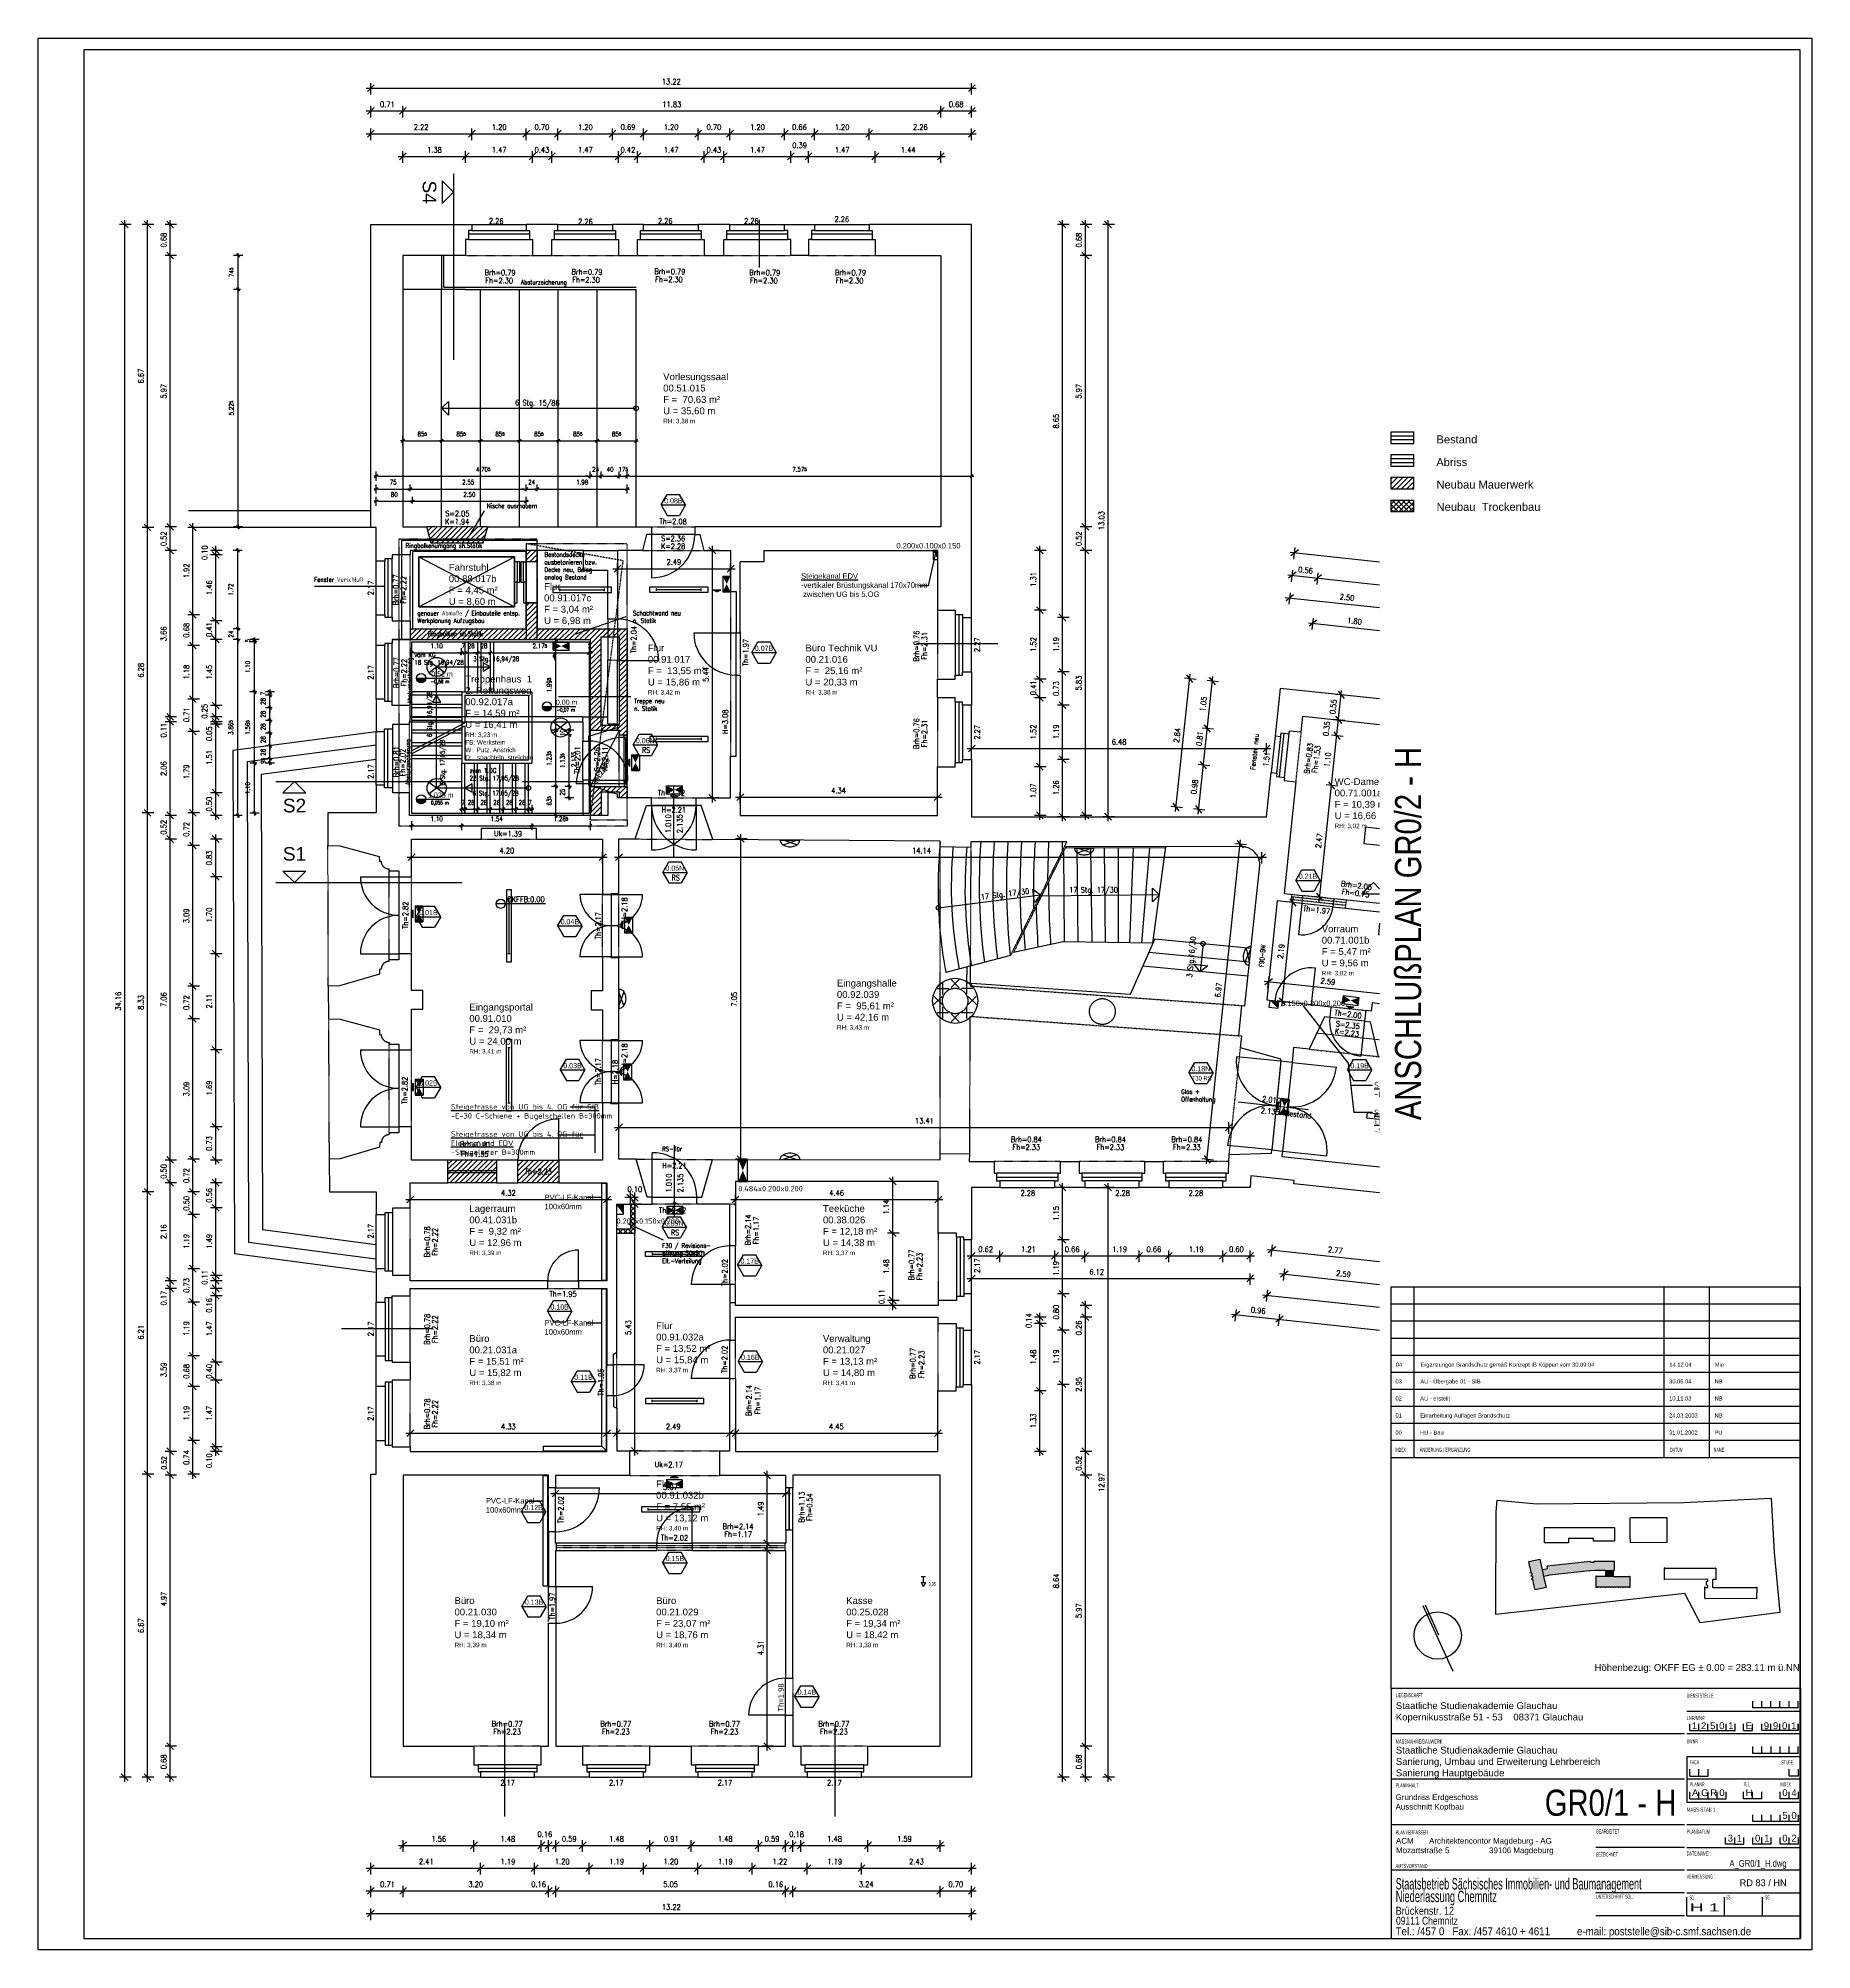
# Paper-space layout 'AFU-50-1' of a CAD drawing. Header units: metres. Extents: x -480 to 300, y 4 to 845.
# The model-space entities are those that its viewports show. They can reach past a viewport. Long polylines and large blocks are cut down to what shows.
import ezdxf
from ezdxf.enums import TextEntityAlignment as Align

# ---------------------------------------------------------------- set-up
doc = ezdxf.new("R2010")
doc.units = ezdxf.units.M
doc.header["$LTSCALE"] = 0.03
for name, pattern in [('AUSGEZOGEN', [0]), ('DOT', [0]), ('GESTRICHELT', [9, 6, -3]), ('GESTRICHELT2', [4.5, 3, -1.5])]:
    doc.linetypes.add(name, pattern=pattern)
doc.layers.get('0').update_dxf_attribs({"linetype": 'CONTINUOUS'})
doc.layers.get('Defpoints').update_dxf_attribs({"linetype": 'CONTINUOUS'})
for name, color, linetype in [('1_PLANKOPF', 7, 'CONTINUOUS'), ('1_PLANRAHMEN', 7, 'CONTINUOUS'), ('A_abriss', 44, '_ABBRUCH'), ('A_ansicht', 9, 'CONTINUOUS'), ('A_aufzug', 3, 'CONTINUOUS'), ('A_bemaßung', 2, 'CONTINUOUS'), ('A_BRANDSCHUTZ', 10, 'CONTINUOUS'), ('A_Elektro', 10, 'CONTINUOUS'), ('A_fenster', 7, 'CONTINUOUS'), ('A_Höhen', 3, 'CONTINUOUS'), ('A_Legende', 7, 'CONTINUOUS'), ('A_MÖBEL', 1, 'CONTINUOUS'), ('A_NEU_BEMAßUNG', 2, 'CONTINUOUS'), ('A_NR_TÜR', 1, 'CONTINUOUS'), ('A_Poly', 255, 'CONTINUOUS'), ('A_räume', 5, 'CONTINUOUS'), ('A_schraffur', 10, 'CONTINUOUS'), ('A_TECHNOLOGIE', 7, 'CONTINUOUS'), ('A_text', 5, 'CONTINUOUS'), ('A_treppe', 3, 'CONTINUOUS'), ('A_TREPPE_NEU', 3, 'CONTINUOUS'), ('A_trockenbau', 2, 'CONTINUOUS'), ('A_Tuer_neu', 1, 'CONTINUOUS'), ('A_Tuernummer_neu', 10, 'CONTINUOUS'), ('A_TXT-TUER', 1, 'CONTINUOUS'), ('A_türen', 9, 'CONTINUOUS'), ('A_verdeckt', 8, 'GESTRICHELT2'), ('A_wände', 6, 'CONTINUOUS'), ('A_WÄNDE_NEU', 6, 'CONTINUOUS'), ('CKMA0002', 2, 'CONTINUOUS'), ('E__DURCHBR', 2, 'CONTINUOUS'), ('E__LEUCHTEN', 6, 'CONTINUOUS'), ('E__VERSYS', 2, 'CONTINUOUS')]:
    doc.layers.add(name, color=color, linetype=linetype)
doc.layers.get('A_Poly').freeze()
doc.styles.add('ARIAL', font='ARIAL.TTF')
doc.styles.add('arial-n', font='ARIALN.TTF')
doc.styles.add('BOLDSIMP_FNT', font='TXT.shx', dxfattribs={"width": 0.9, "height": 0.12})
doc.styles.add('ISO9', font='iso8.shx', dxfattribs={"height": 0.12})
doc.styles.add('NORM', font='simplex.shx', dxfattribs={"width": 0.7, "bigfont": 'bigfont.shx'})
doc.styles.add('PITSIMP8', font='PITSIMP8.SHX')
doc.styles.add('SIMPLEX', font='simplex.shx', dxfattribs={"width": 0.8, "height": 0.1})
doc.styles.get("Standard").update_dxf_attribs({"font": 'txt', "height": 1})
doc.linetypes.add('_ABBRUCH', pattern='A,25,[101,cadkon.shx,S=3.5,R=0,X=0,Y=0],25', length=50)
doc.dimstyles.get("Standard").update_dxf_attribs({"dimtxt": 0.1, "dimasz": 0.05, "dimexe": 0.1, "dimexo": 0, "dimgap": 0.1, "dimtad": 1, "dimdec": 4, "dimrnd": 0.0025, "dimzin": 0, "dimdsep": 46, "dimtxsty": 'SIMPLEX', "dimblk": 'DIMCROSS', "dimblk1": 'DIMCROSS', "dimblk2": 'DIMCROSS', "dimsah": 1, "dimcen": 2.5, "dimdle": 0.025, "dimclrd": 1, "dimclre": 1, "dimclrt": 6, "dimadec": 0, "dimazin": 0, "dimtfac": 1, "dimtdec": 4, "dimtix": 1, "dimtmove": 2, "dimatfit": 3, "dimfxl": 1, "dimtvp": 1, "dimtolj": 1, "dimtzin": 0, "dimarcsym": 0})

# ---------------------------------------------------------------- blocks, each defined once
blk = doc.blocks.new('SLASH1')
at = {"layer": 'A_bemaßung', "color": 2, "linetype": 'Continuous'}
for p, q in [((0.07663, 0.07663), (-0.07319, -0.07319)), ((0, -0.14068), (0, 0.11466))]:
    blk.add_line(p, q, dxfattribs=at)
blk = doc.blocks.new('Aufzug')
at = {"layer": 'A_aufzug', "color": 1, "linetype": 'GESTRICHELT'}
for p, q in [((2.74, 0.24), (-0.24, 0.24)), ((-0.24, 0.24), (-0.24, -1.94)), ((2.74, 0.03), (2.74, 0.24))]:
    blk.add_line(p, q, dxfattribs=at)
at = {"layer": 'A_aufzug', "linetype": 'Continuous'}
for p, q in [((2.5, 0), (0, 0)), ((0, 0), (0, -1.7)), ((2.5, -1.7), (2.5, 0)), ((2.74, -1.94), (2.74, 0.03)), ((2.24, -0.119), (0.14, -0.119)), ((0.14, -0.119), (0.14, -1.219)), ((2.24, -1.219), (2.24, -0.119)), ((2.299, -0.227), (2.24, -0.227)), ((2.299, -0.227), (2.299, -0.677)), ((2.359, -0.227), (2.299, -0.227)), ((2.359, -0.677), (2.359, -0.227)), ((2.383, -0.227), (2.383, -0.677)), ((2.443, -0.227), (2.383, -0.227)), ((2.443, -0.677), (2.443, -0.227)), ((2.443, -0.227), (2.5, -0.227)), ((2.74, -0.227), (2.5, -0.227)), ((2.299, -0.677), (2.239, -0.677)), ((2.239, -0.677), (2.24, -1.128)), ((2.3, -1.128), (2.299, -0.677)), ((2.299, -0.677), (2.359, -0.677)), ((2.383, -0.677), (2.443, -0.677)), ((2.441, -0.677), (2.441, -1.127)), ((2.5, -0.677), (2.443, -0.677)), ((0.14, -1.219), (2.24, -1.219)), ((2.24, -1.128), (2.3, -1.128)), ((2.441, -1.127), (2.5, -1.127)), ((2.5, -1.127), (2.74, -1.127)), ((-0.24, -1.94), (2.74, -1.94)), ((0, -1.7), (2.5, -1.7))]:
    blk.add_line(p, q, dxfattribs=at)
blk = doc.blocks.new('DIMCROSS')
at = {"color": 0, "linetype": 'ByBlock'}
blk.add_line((-1, 0), (1, 0), dxfattribs=at)
at = {"linetype": 'ByBlock'}
blk.add_line((-0.707107, -0.707107), (0.707107, 0.707107), dxfattribs=at)
blk = doc.blocks.new('*D35')
at = {"layer": 'CKMA0002', "color": 1, "lineweight": -2}
for p, q in [((-3.932, -102.769), (-4.082, -102.769)), ((-3.982, -106.586), (-3.982, -102.819)), ((-3.882, -106.636), (-4.082, -106.636))]:
    blk.add_line(p, q, dxfattribs=at)
at = {"layer": 'Defpoints', "color": 0}
for p in [(-3.982, -102.769), (-0.378, -102.769), (-0.328, -106.636)]:
    blk.add_point(p, dxfattribs=at)
at = {"layer": 'CKMA0002', "color": 1, "lineweight": -2, "xscale": 0.05, "yscale": 0.05, "zscale": 0.05}
for p, rotation in [((-3.982, -102.769), 90), ((-3.982, -106.636), 270)]:
    blk.add_blockref('DIMCROSS', p, dxfattribs=dict(at, rotation=rotation))
at = {"layer": 'CKMA0002', "color": 3, "insert": (-4.132, -104.703), "char_height": 0.1, "attachment_point": 5, "rotation": 90, "style": 'SIMPLEX'}
blk.add_mtext('\\A1;3.86{\\A1\\H0.7x\\S5;}', dxfattribs=at)
blk = doc.blocks.new('*D36')
at = {"layer": 'CKMA0002', "color": 1, "lineweight": -2}
for p, q in [((-3.932, -102.529), (-4.082, -102.529)), ((-3.982, -102.479), (-3.982, -102.429)), ((-3.982, -102.769), (-3.982, -102.529)), ((-3.982, -102.819), (-3.982, -102.869))]:
    blk.add_line(p, q, dxfattribs=at)
at = {"layer": 'Defpoints', "color": 0}
for p in [(-3.982, -102.529), (0.407, -102.529), (-0.378, -102.769)]:
    blk.add_point(p, dxfattribs=at)
at = {"layer": 'CKMA0002', "color": 1, "lineweight": -2, "xscale": 0.05, "yscale": 0.05, "zscale": 0.05}
for p, rotation in [((-3.982, -102.529), 270), ((-3.982, -102.769), 90)]:
    blk.add_blockref('DIMCROSS', p, dxfattribs=dict(at, rotation=rotation))
at = {"layer": 'CKMA0002', "color": 3, "insert": (-4.132, -102.649), "char_height": 0.1, "attachment_point": 5, "rotation": 90, "style": 'SIMPLEX'}
blk.add_mtext('\\A1;24{\\A1\\H0.7x\\S;}', dxfattribs=at)
blk = doc.blocks.new('*D37')
at = {"layer": 'CKMA0002', "color": 1, "lineweight": -2}
for p, q in [((-3.882, -100.809), (-4.082, -100.809)), ((-3.982, -102.479), (-3.982, -100.859))]:
    blk.add_line(p, q, dxfattribs=at)
at = {"layer": 'Defpoints', "color": 0}
for p in [(-3.982, -100.809), (2.982, -100.809), (0.407, -102.529)]:
    blk.add_point(p, dxfattribs=at)
at = {"layer": 'CKMA0002', "color": 1, "lineweight": -2, "xscale": 0.05, "yscale": 0.05, "zscale": 0.05}
for p, rotation in [((-3.982, -100.809), 90), ((-3.982, -102.529), 270)]:
    blk.add_blockref('DIMCROSS', p, dxfattribs=dict(at, rotation=rotation))
at = {"layer": 'CKMA0002', "color": 3, "insert": (-4.132, -101.669), "char_height": 0.1, "attachment_point": 5, "rotation": 90, "style": 'SIMPLEX'}
blk.add_mtext('\\A1;1.72{\\A1\\H0.7x\\S;}', dxfattribs=at)
blk = doc.blocks.new('*D38')
at = {"layer": 'CKMA0002', "color": 1, "lineweight": -2}
for p, q in [((-0.938, -99.556), (-0.938, -99.356)), ((-0.888, -99.456), (-0.238, -99.456)), ((-0.188, -99.506), (-0.188, -99.356))]:
    blk.add_line(p, q, dxfattribs=at)
at = {"layer": 'Defpoints', "color": 0}
for p in [(-0.188, -99.456), (-0.938, -102.007), (-0.188, -101.957)]:
    blk.add_point(p, dxfattribs=at)
at = {"layer": 'CKMA0002', "color": 1, "lineweight": -2, "xscale": 0.05, "yscale": 0.05, "zscale": 0.05, "rotation": 180}
blk.add_blockref('DIMCROSS', (-0.938, -99.456), dxfattribs=at)
at = {"layer": 'CKMA0002', "color": 1, "lineweight": -2, "xscale": 0.05, "yscale": 0.05, "zscale": 0.05}
blk.add_blockref('DIMCROSS', (-0.188, -99.456), dxfattribs=at)
at = {"layer": 'CKMA0002', "color": 3, "insert": (-0.563, -99.306), "char_height": 0.1, "attachment_point": 5, "style": 'SIMPLEX'}
blk.add_mtext('\\A1;75{\\A1\\H0.7x\\S;}', dxfattribs=at)
blk = doc.blocks.new('*D39')
at = {"layer": 'CKMA0002', "color": 1, "lineweight": -2}
for p, q in [((-0.138, -99.456), (2.312, -99.456)), ((2.362, -99.506), (2.362, -99.356))]:
    blk.add_line(p, q, dxfattribs=at)
at = {"layer": 'Defpoints', "color": 0}
for p in [(2.362, -99.456), (2.362, -101.467), (-0.188, -101.957)]:
    blk.add_point(p, dxfattribs=at)
at = {"layer": 'CKMA0002', "color": 1, "lineweight": -2, "xscale": 0.05, "yscale": 0.05, "zscale": 0.05, "rotation": 180}
blk.add_blockref('DIMCROSS', (-0.188, -99.456), dxfattribs=at)
at = {"layer": 'CKMA0002', "color": 1, "lineweight": -2, "xscale": 0.05, "yscale": 0.05, "zscale": 0.05}
blk.add_blockref('DIMCROSS', (2.362, -99.456), dxfattribs=at)
at = {"layer": 'CKMA0002', "color": 3, "insert": (1.087, -99.306), "char_height": 0.1, "attachment_point": 5, "style": 'SIMPLEX'}
blk.add_mtext('\\A1;2.55{\\A1\\H0.7x\\S;}', dxfattribs=at)
blk = doc.blocks.new('*D40')
at = {"layer": 'CKMA0002', "color": 1, "lineweight": -2}
for p, q in [((2.312, -99.456), (2.262, -99.456)), ((2.362, -99.456), (2.602, -99.456)), ((2.602, -99.506), (2.602, -99.356)), ((2.652, -99.456), (2.702, -99.456))]:
    blk.add_line(p, q, dxfattribs=at)
at = {"layer": 'Defpoints', "color": 0}
for p in [(2.602, -99.456), (2.362, -101.467), (2.602, -101.467)]:
    blk.add_point(p, dxfattribs=at)
at = {"layer": 'CKMA0002', "color": 1, "lineweight": -2, "xscale": 0.05, "yscale": 0.05, "zscale": 0.05}
blk.add_blockref('DIMCROSS', (2.362, -99.456), dxfattribs=at)
at = {"layer": 'CKMA0002', "color": 1, "lineweight": -2, "xscale": 0.05, "yscale": 0.05, "zscale": 0.05, "rotation": 180}
blk.add_blockref('DIMCROSS', (2.602, -99.456), dxfattribs=at)
at = {"layer": 'CKMA0002', "color": 3, "insert": (2.482, -99.306), "char_height": 0.1, "attachment_point": 5, "style": 'SIMPLEX'}
blk.add_mtext('\\A1;24{\\A1\\H0.7x\\S;}', dxfattribs=at)
blk = doc.blocks.new('*D41')
at = {"layer": 'CKMA0002', "color": 1, "lineweight": -2}
for p, q in [((2.652, -99.456), (4.532, -99.456)), ((4.582, -99.556), (4.582, -99.356))]:
    blk.add_line(p, q, dxfattribs=at)
at = {"layer": 'Defpoints', "color": 0}
for p in [(4.582, -99.456), (2.602, -101.467), (4.582, -102.49)]:
    blk.add_point(p, dxfattribs=at)
at = {"layer": 'CKMA0002', "color": 1, "lineweight": -2, "xscale": 0.05, "yscale": 0.05, "zscale": 0.05, "rotation": 180}
blk.add_blockref('DIMCROSS', (2.602, -99.456), dxfattribs=at)
at = {"layer": 'CKMA0002', "color": 1, "lineweight": -2, "xscale": 0.05, "yscale": 0.05, "zscale": 0.05}
blk.add_blockref('DIMCROSS', (4.582, -99.456), dxfattribs=at)
at = {"layer": 'CKMA0002', "color": 3, "insert": (3.592, -99.306), "char_height": 0.1, "attachment_point": 5, "style": 'SIMPLEX'}
blk.add_mtext('\\A1;1.98{\\A1\\H0.7x\\S;}', dxfattribs=at)
blk = doc.blocks.new('*D42')
at = {"layer": 'CKMA0002', "color": 1, "lineweight": -2}
for p, q in [((-0.938, -99.826), (-0.938, -99.626)), ((-0.138, -99.776), (-0.138, -99.626)), ((-0.888, -99.726), (-0.188, -99.726))]:
    blk.add_line(p, q, dxfattribs=at)
at = {"layer": 'Defpoints', "color": 0}
for p in [(-0.138, -99.726), (-0.138, -101.728), (-0.938, -101.778)]:
    blk.add_point(p, dxfattribs=at)
at = {"layer": 'CKMA0002', "color": 1, "lineweight": -2, "xscale": 0.05, "yscale": 0.05, "zscale": 0.05, "rotation": 180}
blk.add_blockref('DIMCROSS', (-0.938, -99.726), dxfattribs=at)
at = {"layer": 'CKMA0002', "color": 1, "lineweight": -2, "xscale": 0.05, "yscale": 0.05, "zscale": 0.05}
blk.add_blockref('DIMCROSS', (-0.138, -99.726), dxfattribs=at)
at = {"layer": 'CKMA0002', "color": 3, "insert": (-0.538, -99.576), "char_height": 0.1, "attachment_point": 5, "style": 'SIMPLEX'}
blk.add_mtext('\\A1;80{\\A1\\H0.7x\\S;}', dxfattribs=at)
blk = doc.blocks.new('*D43')
at = {"layer": 'CKMA0002', "color": 1, "lineweight": -2}
for p, q in [((2.362, -99.826), (2.362, -99.626)), ((-0.088, -99.726), (2.312, -99.726))]:
    blk.add_line(p, q, dxfattribs=at)
at = {"layer": 'Defpoints', "color": 0}
for p in [(2.362, -99.726), (-0.138, -101.728), (2.362, -101.728)]:
    blk.add_point(p, dxfattribs=at)
at = {"layer": 'CKMA0002', "color": 1, "lineweight": -2, "xscale": 0.05, "yscale": 0.05, "zscale": 0.05, "rotation": 180}
blk.add_blockref('DIMCROSS', (-0.138, -99.726), dxfattribs=at)
at = {"layer": 'CKMA0002', "color": 1, "lineweight": -2, "xscale": 0.05, "yscale": 0.05, "zscale": 0.05}
blk.add_blockref('DIMCROSS', (2.362, -99.726), dxfattribs=at)
at = {"layer": 'CKMA0002', "color": 3, "insert": (1.112, -99.576), "char_height": 0.1, "attachment_point": 5, "style": 'SIMPLEX'}
blk.add_mtext('\\A1;2.50{\\A1\\H0.7x\\S;}', dxfattribs=at)
blk = doc.blocks.new('*D44')
at = {"layer": 'CKMA0002', "color": 1, "lineweight": -2}
for p, q in [((-0.938, -99.273), (-0.938, -99.073)), ((-0.888, -99.173), (3.717, -99.173)), ((3.767, -99.223), (3.767, -99.073))]:
    blk.add_line(p, q, dxfattribs=at)
at = {"layer": 'Defpoints', "color": 0}
for p in [(3.767, -99.173), (3.767, -103.82), (-0.938, -103.87)]:
    blk.add_point(p, dxfattribs=at)
at = {"layer": 'CKMA0002', "color": 1, "lineweight": -2, "xscale": 0.05, "yscale": 0.05, "zscale": 0.05, "rotation": 180}
blk.add_blockref('DIMCROSS', (-0.938, -99.173), dxfattribs=at)
at = {"layer": 'CKMA0002', "color": 1, "lineweight": -2, "xscale": 0.05, "yscale": 0.05, "zscale": 0.05}
blk.add_blockref('DIMCROSS', (3.767, -99.173), dxfattribs=at)
at = {"layer": 'CKMA0002', "color": 3, "insert": (1.415, -99.023), "char_height": 0.1, "attachment_point": 5, "style": 'SIMPLEX'}
blk.add_mtext('\\A1;4.70{\\A1\\H0.7x\\S5;}', dxfattribs=at)
blk = doc.blocks.new('*D45')
at = {"layer": 'CKMA0002', "color": 1, "lineweight": -2}
for p, q in [((3.717, -99.173), (3.667, -99.173)), ((3.767, -99.173), (4.007, -99.173)), ((4.007, -99.223), (4.007, -99.073)), ((4.057, -99.173), (4.107, -99.173))]:
    blk.add_line(p, q, dxfattribs=at)
at = {"layer": 'Defpoints', "color": 0}
for p in [(4.007, -99.173), (3.767, -103.82), (4.007, -103.677)]:
    blk.add_point(p, dxfattribs=at)
at = {"layer": 'CKMA0002', "color": 1, "lineweight": -2, "xscale": 0.05, "yscale": 0.05, "zscale": 0.05}
blk.add_blockref('DIMCROSS', (3.767, -99.173), dxfattribs=at)
at = {"layer": 'CKMA0002', "color": 1, "lineweight": -2, "xscale": 0.05, "yscale": 0.05, "zscale": 0.05, "rotation": 180}
blk.add_blockref('DIMCROSS', (4.007, -99.173), dxfattribs=at)
at = {"layer": 'CKMA0002', "color": 3, "insert": (3.887, -99.023), "char_height": 0.1, "attachment_point": 5, "style": 'SIMPLEX'}
blk.add_mtext('\\A1;24{\\A1\\H0.7x\\S;}', dxfattribs=at)
blk = doc.blocks.new('*D46')
at = {"layer": 'CKMA0002', "color": 1, "lineweight": -2}
for p, q in [((4.057, -99.173), (4.357, -99.173)), ((4.407, -99.223), (4.407, -99.073))]:
    blk.add_line(p, q, dxfattribs=at)
at = {"layer": 'Defpoints', "color": 0}
for p in [(4.407, -99.173), (4.007, -103.677), (4.407, -103.625)]:
    blk.add_point(p, dxfattribs=at)
at = {"layer": 'CKMA0002', "color": 1, "lineweight": -2, "xscale": 0.05, "yscale": 0.05, "zscale": 0.05, "rotation": 180}
blk.add_blockref('DIMCROSS', (4.007, -99.173), dxfattribs=at)
at = {"layer": 'CKMA0002', "color": 1, "lineweight": -2, "xscale": 0.05, "yscale": 0.05, "zscale": 0.05}
blk.add_blockref('DIMCROSS', (4.407, -99.173), dxfattribs=at)
at = {"layer": 'CKMA0002', "color": 3, "insert": (4.207, -99.023), "char_height": 0.1, "attachment_point": 5, "style": 'SIMPLEX'}
blk.add_mtext('\\A1;40{\\A1\\H0.7x\\S;}', dxfattribs=at)
blk = doc.blocks.new('*D47')
at = {"layer": 'CKMA0002', "color": 1, "lineweight": -2}
for p, q in [((4.357, -99.173), (4.307, -99.173)), ((4.407, -99.173), (4.582, -99.173)), ((4.582, -99.223), (4.582, -99.073)), ((4.632, -99.173), (4.682, -99.173))]:
    blk.add_line(p, q, dxfattribs=at)
at = {"layer": 'Defpoints', "color": 0}
for p in [(4.582, -99.173), (4.407, -103.625), (4.582, -103.625)]:
    blk.add_point(p, dxfattribs=at)
at = {"layer": 'CKMA0002', "color": 1, "lineweight": -2, "xscale": 0.05, "yscale": 0.05, "zscale": 0.05}
blk.add_blockref('DIMCROSS', (4.407, -99.173), dxfattribs=at)
at = {"layer": 'CKMA0002', "color": 1, "lineweight": -2, "xscale": 0.05, "yscale": 0.05, "zscale": 0.05, "rotation": 180}
blk.add_blockref('DIMCROSS', (4.582, -99.173), dxfattribs=at)
at = {"layer": 'CKMA0002', "color": 3, "insert": (4.495, -99.023), "char_height": 0.1, "attachment_point": 5, "style": 'SIMPLEX'}
blk.add_mtext('\\A1;17{\\A1\\H0.7x\\S5;}', dxfattribs=at)
blk = doc.blocks.new('*D48')
at = {"layer": 'CKMA0002', "color": 1, "lineweight": -2}
for p, q in [((4.632, -99.173), (12.107, -99.173)), ((12.157, -99.273), (12.157, -99.073))]:
    blk.add_line(p, q, dxfattribs=at)
at = {"layer": 'Defpoints', "color": 0}
for p in [(12.157, -99.173), (12.157, -100.687), (4.582, -103.625)]:
    blk.add_point(p, dxfattribs=at)
at = {"layer": 'CKMA0002', "color": 1, "lineweight": -2, "xscale": 0.05, "yscale": 0.05, "zscale": 0.05, "rotation": 180}
blk.add_blockref('DIMCROSS', (4.582, -99.173), dxfattribs=at)
at = {"layer": 'CKMA0002', "color": 1, "lineweight": -2, "xscale": 0.05, "yscale": 0.05, "zscale": 0.05}
blk.add_blockref('DIMCROSS', (12.157, -99.173), dxfattribs=at)
at = {"layer": 'CKMA0002', "color": 3, "insert": (8.37, -99.023), "char_height": 0.1, "attachment_point": 5, "style": 'SIMPLEX'}
blk.add_mtext('\\A1;7.57{\\A1\\H0.7x\\S5;}', dxfattribs=at)
blk = doc.blocks.new('*D49')
at = {"layer": 'CKMA0002', "color": 1, "lineweight": -2}
for p, q in [((3.066, -105.999), (2.916, -105.999)), ((3.016, -106.586), (3.016, -106.049)), ((3.116, -106.636), (2.916, -106.636))]:
    blk.add_line(p, q, dxfattribs=at)
at = {"layer": 'Defpoints', "color": 0}
for p in [(3.016, -105.999), (4.458, -105.999), (4.508, -106.636)]:
    blk.add_point(p, dxfattribs=at)
at = {"layer": 'CKMA0002', "color": 1, "lineweight": -2, "xscale": 0.05, "yscale": 0.05, "zscale": 0.05}
for p, rotation in [((3.016, -105.999), 90), ((3.016, -106.636), 270)]:
    blk.add_blockref('DIMCROSS', p, dxfattribs=dict(at, rotation=rotation))
at = {"layer": 'CKMA0002', "color": 3, "insert": (2.866, -106.318), "char_height": 0.1, "attachment_point": 5, "rotation": 90, "style": 'SIMPLEX'}
blk.add_mtext('\\A1;63{\\A1\\H0.7x\\S5;}', dxfattribs=at)
blk = doc.blocks.new('*D50')
at = {"layer": 'CKMA0002', "color": 1, "lineweight": -2}
for p, q in [((3.066, -104.764), (2.916, -104.764)), ((3.016, -105.949), (3.016, -104.814))]:
    blk.add_line(p, q, dxfattribs=at)
at = {"layer": 'Defpoints', "color": 0}
for p in [(3.016, -104.764), (3.897, -104.764), (4.458, -105.999)]:
    blk.add_point(p, dxfattribs=at)
at = {"layer": 'CKMA0002', "color": 1, "lineweight": -2, "xscale": 0.05, "yscale": 0.05, "zscale": 0.05}
for p, rotation in [((3.016, -104.764), 90), ((3.016, -105.999), 270)]:
    blk.add_blockref('DIMCROSS', p, dxfattribs=dict(at, rotation=rotation))
at = {"layer": 'CKMA0002', "color": 3, "insert": (2.866, -105.382), "char_height": 0.1, "attachment_point": 5, "rotation": 90, "style": 'SIMPLEX'}
blk.add_mtext('\\A1;1.23{\\A1\\H0.7x\\S5;}', dxfattribs=at)
blk = doc.blocks.new('*D51')
at = {"layer": 'CKMA0002', "color": 1, "lineweight": -2}
for p, q in [((3.116, -102.769), (2.916, -102.769)), ((3.016, -104.714), (3.016, -102.819))]:
    blk.add_line(p, q, dxfattribs=at)
at = {"layer": 'Defpoints', "color": 0}
for p in [(3.016, -102.769), (3.647, -102.769), (3.897, -104.764)]:
    blk.add_point(p, dxfattribs=at)
at = {"layer": 'CKMA0002', "color": 1, "lineweight": -2, "xscale": 0.05, "yscale": 0.05, "zscale": 0.05}
for p, rotation in [((3.016, -102.769), 90), ((3.016, -104.764), 270)]:
    blk.add_blockref('DIMCROSS', p, dxfattribs=dict(at, rotation=rotation))
at = {"layer": 'CKMA0002', "color": 3, "insert": (2.866, -103.767), "char_height": 0.1, "attachment_point": 5, "rotation": 90, "style": 'SIMPLEX'}
blk.add_mtext('\\A1;1.99{\\A1\\H0.7x\\S5;}', dxfattribs=at)
blk = doc.blocks.new('*D52')
at = {"layer": 'CKMA0002', "color": 1, "lineweight": -2}
for p, q in [((3.359, -105.999), (3.209, -105.999)), ((3.409, -106.249), (3.209, -106.249)), ((3.309, -106.249), (3.309, -105.999)), ((3.309, -106.249), (3.309, -106.249)), ((3.309, -106.249), (3.309, -106.249))]:
    blk.add_line(p, q, dxfattribs=at)
at = {"layer": 'Defpoints', "color": 0}
for p in [(3.309, -105.999), (4.654, -105.999), (4.704, -106.249)]:
    blk.add_point(p, dxfattribs=at)
at = {"layer": 'CKMA0002', "color": 1, "lineweight": -2, "xscale": 0.05, "yscale": 0.05, "zscale": 0.05}
for p, rotation in [((3.309, -105.999), 270), ((3.309, -106.249), 90)]:
    blk.add_blockref('DIMCROSS', p, dxfattribs=dict(at, rotation=rotation))
at = {"layer": 'CKMA0002', "color": 3, "insert": (3.159, -106.124), "char_height": 0.1, "attachment_point": 5, "rotation": 90, "style": 'SIMPLEX'}
blk.add_mtext('\\A1;25{\\A1\\H0.7x\\S;}', dxfattribs=at)
blk = doc.blocks.new('*D53')
at = {"layer": 'CKMA0002', "color": 1, "lineweight": -2}
for p, q in [((3.359, -104.864), (3.209, -104.864)), ((3.309, -105.949), (3.309, -104.914))]:
    blk.add_line(p, q, dxfattribs=at)
at = {"layer": 'Defpoints', "color": 0}
for p in [(3.309, -104.864), (4.654, -104.864), (4.654, -105.999)]:
    blk.add_point(p, dxfattribs=at)
at = {"layer": 'CKMA0002', "color": 1, "lineweight": -2, "xscale": 0.05, "yscale": 0.05, "zscale": 0.05}
for p, rotation in [((3.309, -104.864), 90), ((3.309, -105.999), 270)]:
    blk.add_blockref('DIMCROSS', p, dxfattribs=dict(at, rotation=rotation))
at = {"layer": 'CKMA0002', "color": 3, "insert": (3.159, -105.432), "char_height": 0.1, "attachment_point": 5, "rotation": 90, "style": 'SIMPLEX'}
blk.add_mtext('\\A1;1.13{\\A1\\H0.7x\\S5;}', dxfattribs=at)
blk = doc.blocks.new('*D54')
at = {"layer": 'CKMA0002', "color": 1, "lineweight": -2}
for p, q in [((3.409, -104.764), (3.209, -104.764)), ((3.309, -104.864), (3.309, -104.764)), ((3.309, -104.864), (3.309, -104.864)), ((3.309, -104.864), (3.309, -104.864))]:
    blk.add_line(p, q, dxfattribs=at)
at = {"layer": 'Defpoints', "color": 0}
for p in [(3.309, -104.764), (3.959, -104.764), (4.654, -104.864)]:
    blk.add_point(p, dxfattribs=at)
at = {"layer": 'CKMA0002', "color": 1, "lineweight": -2, "xscale": 0.05, "yscale": 0.05, "zscale": 0.05}
for p, rotation in [((3.309, -104.764), 270), ((3.309, -104.864), 90)]:
    blk.add_blockref('DIMCROSS', p, dxfattribs=dict(at, rotation=rotation))
at = {"layer": 'CKMA0002', "color": 3, "insert": (3.159, -104.814), "char_height": 0.1, "attachment_point": 5, "rotation": 90, "style": 'SIMPLEX'}
blk.add_mtext('\\A1;10{\\A1\\H0.7x\\S;}', dxfattribs=at)
blk = doc.blocks.new('Tür-Nr')
at = {"layer": 'A_NR_TÜR'}
for p, q in [((-0.057, -108.865), (0.077, -108.632)), ((-0.057, -108.865), (0.481, -108.865)), ((-0.057, -108.865), (0.077, -109.098)), ((0.077, -108.632), (0.347, -108.632)), ((0.481, -108.865), (0.347, -108.632)), ((0.481, -108.865), (0.347, -109.098)), ((0.077, -109.098), (0.347, -109.098))]:
    blk.add_line(p, q, dxfattribs=at)
at = {"layer": 'A_TXT-TUER', "style": 'arial-n', "flags": 4}
blk.add_attdef('TÜR-NR.', text='', height=0.113, dxfattribs=at).set_placement((0.211, -108.772), align=Align.MIDDLE_CENTER)
at = {"layer": 'A_TXT-TUER', "style": 'NORM', "width": 0.7}
for tag, flags, p in [('BRANDSCHUTZ', 4, (0.229, -108.981)), ('ABMESSUNG', 5, (0.214, -109.333)), ('DIN', 5, (0.214, -109.198)), ('WANDART', 5, (0.214, -109.601)), ('MATERIAL', 5, (0.214, -109.467)), ('ZARGE', 5, (0.214, -109.736)), ('BESCHLÄGE', 5, (0.214, -110.005)), ('SONSTIGES', 5, (0.214, -110.139)), ('SCHLOSS', 5, (0.214, -109.87))]:
    blk.add_attdef(tag, text='', height=0.0784, dxfattribs=dict(at, flags=flags)).set_placement(p, align=Align.MIDDLE_CENTER)
blk = doc.blocks.new('Höhenquote')
at = {"layer": 'A_Höhen'}
blk.add_hatch(color=1, dxfattribs=at).paths.add_polyline_path([(-3.858, -99.325, 1), (-3.658, -99.325)])
at = {"layer": 'A_Höhen', "color": 1}
blk.add_line((-3.858, -99.325), (-3.124, -99.325), dxfattribs=at)
blk.add_circle((-3.758, -99.325), 0.1, dxfattribs=at)
at = {"layer": 'A_Höhen', "color": 1, "style": 'arial-n', "flags": 4}
blk.add_attdef('OKF', text='', height=0.113, dxfattribs=at).set_placement((-3.415, -99.232), align=Align.MIDDLE_CENTER)
at = {"layer": 'A_Höhen', "color": 1, "style": 'NORM', "width": 0.7, "flags": 4}
blk.add_attdef('OKR', text='', height=0.0784, dxfattribs=at).set_placement((-3.405, -99.399), align=Align.MIDDLE_CENTER)
blk = doc.blocks.new('*D169')
at = {"layer": 'A_Tuer_neu', "color": 1, "lineweight": -2}
for p, q in [((-3.564, -105.485), (-3.714, -105.485)), ((-3.614, -106.535), (-3.614, -105.535)), ((-3.514, -106.585), (-3.714, -106.585))]:
    blk.add_line(p, q, dxfattribs=at)
at = {"layer": 'Defpoints', "color": 0}
for p in [(-3.614, -105.485), (2.482, -105.485), (2.532, -106.585)]:
    blk.add_point(p, dxfattribs=at)
at = {"layer": 'A_Tuer_neu', "color": 1, "lineweight": -2, "xscale": 0.05, "yscale": 0.05, "zscale": 0.05}
for p, rotation in [((-3.614, -105.485), 90), ((-3.614, -106.585), 270)]:
    blk.add_blockref('DIMCROSS', p, dxfattribs=dict(at, rotation=rotation))
at = {"layer": 'A_Tuer_neu', "color": 3, "insert": (-3.764, -106.035), "char_height": 0.1, "attachment_point": 5, "rotation": 90, "style": 'SIMPLEX'}
blk.add_mtext('\\A1;1.10{\\A1\\H0.7x\\S;}', dxfattribs=at)
blk = doc.blocks.new('*D170')
at = {"layer": 'A_Tuer_neu', "color": 1, "lineweight": -2}
for p, q in [((-3.564, -103.92), (-3.714, -103.92)), ((-3.614, -105.435), (-3.614, -103.97))]:
    blk.add_line(p, q, dxfattribs=at)
at = {"layer": 'Defpoints', "color": 0}
for p in [(-3.614, -103.92), (2.482, -103.92), (2.482, -105.485)]:
    blk.add_point(p, dxfattribs=at)
at = {"layer": 'A_Tuer_neu', "color": 1, "lineweight": -2, "xscale": 0.05, "yscale": 0.05, "zscale": 0.05}
for p, rotation in [((-3.614, -103.92), 90), ((-3.614, -105.485), 270)]:
    blk.add_blockref('DIMCROSS', p, dxfattribs=dict(at, rotation=rotation))
at = {"layer": 'A_Tuer_neu', "color": 3, "insert": (-3.764, -104.702), "char_height": 0.1, "attachment_point": 5, "rotation": 90, "style": 'SIMPLEX'}
blk.add_mtext('\\A1;1.56{\\A1\\H0.7x\\S5;}', dxfattribs=at)
blk = doc.blocks.new('*D171')
at = {"layer": 'A_Tuer_neu', "color": 1, "lineweight": -2}
for p, q in [((-3.564, -102.82), (-3.714, -102.82)), ((-3.614, -103.87), (-3.614, -102.87))]:
    blk.add_line(p, q, dxfattribs=at)
at = {"layer": 'Defpoints', "color": 0}
for p in [(-3.614, -102.82), (2.187, -102.82), (2.482, -103.92)]:
    blk.add_point(p, dxfattribs=at)
at = {"layer": 'A_Tuer_neu', "color": 1, "lineweight": -2, "xscale": 0.05, "yscale": 0.05, "zscale": 0.05}
for p, rotation in [((-3.614, -102.82), 90), ((-3.614, -103.92), 270)]:
    blk.add_blockref('DIMCROSS', p, dxfattribs=dict(at, rotation=rotation))
at = {"layer": 'A_Tuer_neu', "color": 3, "insert": (-3.764, -103.37), "char_height": 0.1, "attachment_point": 5, "rotation": 90, "style": 'SIMPLEX'}
blk.add_mtext('\\A1;1.10{\\A1\\H0.7x\\S;}', dxfattribs=at)
blk = doc.blocks.new('*D172')
at = {"layer": 'A_Tuer_neu', "color": 1, "lineweight": -2}
for p, q in [((-3.514, -102.769), (-3.714, -102.769)), ((-3.614, -102.82), (-3.614, -102.769)), ((-3.614, -102.82), (-3.614, -102.82)), ((-3.614, -102.82), (-3.614, -102.82))]:
    blk.add_line(p, q, dxfattribs=at)
at = {"layer": 'Defpoints', "color": 0}
for p in [(-3.614, -102.769), (2.187, -102.769), (2.187, -102.82)]:
    blk.add_point(p, dxfattribs=at)
at = {"layer": 'A_Tuer_neu', "color": 1, "lineweight": -2, "xscale": 0.05, "yscale": 0.05, "zscale": 0.05}
for p, rotation in [((-3.614, -102.769), 270), ((-3.614, -102.82), 90)]:
    blk.add_blockref('DIMCROSS', p, dxfattribs=dict(at, rotation=rotation))
at = {"layer": 'A_Tuer_neu', "color": 3, "insert": (-3.764, -102.794), "char_height": 0.1, "attachment_point": 5, "rotation": 90, "style": 'SIMPLEX'}
blk.add_mtext('\\A1;5{\\A1\\H0.7x\\S;}', dxfattribs=at)
blk = doc.blocks.new('*D173')
at = {"layer": 'A_Tuer_neu', "color": 1, "lineweight": -2}
for p, q in [((-3.225, -105.389), (-3.375, -105.389)), ((-3.175, -105.484), (-3.375, -105.484)), ((-3.275, -105.484), (-3.275, -105.389)), ((-3.275, -105.484), (-3.275, -105.484)), ((-3.275, -105.484), (-3.275, -105.484))]:
    blk.add_line(p, q, dxfattribs=at)
at = {"layer": 'Defpoints', "color": 0}
for p in [(-3.275, -105.389), (-0.007, -105.389), (0.043, -105.484)]:
    blk.add_point(p, dxfattribs=at)
at = {"layer": 'A_Tuer_neu', "color": 1, "lineweight": -2, "xscale": 0.05, "yscale": 0.05, "zscale": 0.05}
for p, rotation in [((-3.275, -105.389), 270), ((-3.275, -105.484), 90)]:
    blk.add_blockref('DIMCROSS', p, dxfattribs=dict(at, rotation=rotation))
at = {"layer": 'A_Tuer_neu', "color": 3, "insert": (-3.425, -105.437), "char_height": 0.1, "attachment_point": 5, "rotation": 90, "style": 'SIMPLEX'}
blk.add_mtext('\\A1;9{\\A1\\H0.7x\\S5;}', dxfattribs=at)
blk = doc.blocks.new('*D174')
at = {"layer": 'A_Tuer_neu', "color": 1, "lineweight": -2}
for p, q in [((-3.225, -105.109), (-3.375, -105.109)), ((-3.275, -105.059), (-3.275, -105.009)), ((-3.275, -105.389), (-3.275, -105.109)), ((-3.275, -105.439), (-3.275, -105.489))]:
    blk.add_line(p, q, dxfattribs=at)
at = {"layer": 'Defpoints', "color": 0}
for p in [(-3.275, -105.109), (-0.007, -105.109), (-0.007, -105.389)]:
    blk.add_point(p, dxfattribs=at)
at = {"layer": 'A_Tuer_neu', "color": 1, "lineweight": -2, "xscale": 0.05, "yscale": 0.05, "zscale": 0.05}
for p, rotation in [((-3.275, -105.109), 270), ((-3.275, -105.389), 90)]:
    blk.add_blockref('DIMCROSS', p, dxfattribs=dict(at, rotation=rotation))
at = {"layer": 'A_Tuer_neu', "color": 3, "insert": (-3.425, -105.249), "char_height": 0.1, "attachment_point": 5, "rotation": 90, "style": 'SIMPLEX'}
blk.add_mtext('\\A1;28{\\A1\\H0.7x\\S;}', dxfattribs=at)
blk = doc.blocks.new('*D175')
at = {"layer": 'A_Tuer_neu', "color": 1, "lineweight": -2}
for p, q in [((-3.225, -104.829), (-3.375, -104.829)), ((-3.275, -104.779), (-3.275, -104.729)), ((-3.275, -105.109), (-3.275, -104.829)), ((-3.275, -105.159), (-3.275, -105.209))]:
    blk.add_line(p, q, dxfattribs=at)
at = {"layer": 'Defpoints', "color": 0}
for p in [(-3.275, -104.829), (-0.007, -104.829), (-0.007, -105.109)]:
    blk.add_point(p, dxfattribs=at)
at = {"layer": 'A_Tuer_neu', "color": 1, "lineweight": -2, "xscale": 0.05, "yscale": 0.05, "zscale": 0.05}
for p, rotation in [((-3.275, -104.829), 270), ((-3.275, -105.109), 90)]:
    blk.add_blockref('DIMCROSS', p, dxfattribs=dict(at, rotation=rotation))
at = {"layer": 'A_Tuer_neu', "color": 3, "insert": (-3.425, -104.969), "char_height": 0.1, "attachment_point": 5, "rotation": 90, "style": 'SIMPLEX'}
blk.add_mtext('\\A1;28{\\A1\\H0.7x\\S;}', dxfattribs=at)
blk = doc.blocks.new('*D176')
at = {"layer": 'A_Tuer_neu', "color": 1, "lineweight": -2}
for p, q in [((-3.225, -104.549), (-3.375, -104.549)), ((-3.275, -104.499), (-3.275, -104.449)), ((-3.275, -104.829), (-3.275, -104.549)), ((-3.275, -104.879), (-3.275, -104.929))]:
    blk.add_line(p, q, dxfattribs=at)
at = {"layer": 'Defpoints', "color": 0}
for p in [(-3.275, -104.549), (-0.007, -104.549), (-0.007, -104.829)]:
    blk.add_point(p, dxfattribs=at)
at = {"layer": 'A_Tuer_neu', "color": 1, "lineweight": -2, "xscale": 0.05, "yscale": 0.05, "zscale": 0.05}
for p, rotation in [((-3.275, -104.549), 270), ((-3.275, -104.829), 90)]:
    blk.add_blockref('DIMCROSS', p, dxfattribs=dict(at, rotation=rotation))
at = {"layer": 'A_Tuer_neu', "color": 3, "insert": (-3.425, -104.689), "char_height": 0.1, "attachment_point": 5, "rotation": 90, "style": 'SIMPLEX'}
blk.add_mtext('\\A1;28{\\A1\\H0.7x\\S;}', dxfattribs=at)
blk = doc.blocks.new('*D177')
at = {"layer": 'A_Tuer_neu', "color": 1, "lineweight": -2}
for p, q in [((-3.225, -104.269), (-3.375, -104.269)), ((-3.275, -104.219), (-3.275, -104.169)), ((-3.275, -104.549), (-3.275, -104.269)), ((-3.275, -104.599), (-3.275, -104.649))]:
    blk.add_line(p, q, dxfattribs=at)
at = {"layer": 'Defpoints', "color": 0}
for p in [(-3.275, -104.269), (-0.007, -104.269), (-0.007, -104.549)]:
    blk.add_point(p, dxfattribs=at)
at = {"layer": 'A_Tuer_neu', "color": 1, "lineweight": -2, "xscale": 0.05, "yscale": 0.05, "zscale": 0.05}
for p, rotation in [((-3.275, -104.269), 270), ((-3.275, -104.549), 90)]:
    blk.add_blockref('DIMCROSS', p, dxfattribs=dict(at, rotation=rotation))
at = {"layer": 'A_Tuer_neu', "color": 3, "insert": (-3.425, -104.409), "char_height": 0.1, "attachment_point": 5, "rotation": 90, "style": 'SIMPLEX'}
blk.add_mtext('\\A1;28{\\A1\\H0.7x\\S;}', dxfattribs=at)
blk = doc.blocks.new('*D178')
at = {"layer": 'A_Tuer_neu', "color": 1, "lineweight": -2}
for p, q in [((-3.225, -103.989), (-3.375, -103.989)), ((-3.275, -103.939), (-3.275, -103.889)), ((-3.275, -104.269), (-3.275, -103.989)), ((-3.275, -104.319), (-3.275, -104.369))]:
    blk.add_line(p, q, dxfattribs=at)
at = {"layer": 'Defpoints', "color": 0}
for p in [(-3.275, -103.989), (-0.007, -103.989), (-0.007, -104.269)]:
    blk.add_point(p, dxfattribs=at)
at = {"layer": 'A_Tuer_neu', "color": 1, "lineweight": -2, "xscale": 0.05, "yscale": 0.05, "zscale": 0.05}
for p, rotation in [((-3.275, -103.989), 270), ((-3.275, -104.269), 90)]:
    blk.add_blockref('DIMCROSS', p, dxfattribs=dict(at, rotation=rotation))
at = {"layer": 'A_Tuer_neu', "color": 3, "insert": (-3.425, -104.129), "char_height": 0.1, "attachment_point": 5, "rotation": 90, "style": 'SIMPLEX'}
blk.add_mtext('\\A1;28{\\A1\\H0.7x\\S;}', dxfattribs=at)
blk = doc.blocks.new('*D179')
at = {"layer": 'A_Tuer_neu', "color": 1, "lineweight": -2}
for p, q in [((-3.175, -103.919), (-3.375, -103.919)), ((-3.275, -103.989), (-3.275, -103.919)), ((-3.275, -103.989), (-3.275, -103.989)), ((-3.275, -103.989), (-3.275, -103.989))]:
    blk.add_line(p, q, dxfattribs=at)
at = {"layer": 'Defpoints', "color": 0}
for p in [(-3.275, -103.919), (-0.007, -103.919), (-0.007, -103.989)]:
    blk.add_point(p, dxfattribs=at)
at = {"layer": 'A_Tuer_neu', "color": 1, "lineweight": -2, "xscale": 0.05, "yscale": 0.05, "zscale": 0.05}
for p, rotation in [((-3.275, -103.919), 270), ((-3.275, -103.989), 90)]:
    blk.add_blockref('DIMCROSS', p, dxfattribs=dict(at, rotation=rotation))
at = {"layer": 'A_Tuer_neu', "color": 3, "insert": (-3.425, -103.954), "char_height": 0.1, "attachment_point": 5, "rotation": 90, "style": 'SIMPLEX'}
blk.add_mtext('\\A1;7{\\A1\\H0.7x\\S;}', dxfattribs=at)
blk = doc.blocks.new('*D180')
at = {"layer": 'A_Tuer_neu', "color": 1, "lineweight": -2}
for p, q in [((-0.158, -106.762), (-0.158, -106.962)), ((-0.108, -106.862), (0.892, -106.862)), ((0.942, -106.812), (0.942, -106.962))]:
    blk.add_line(p, q, dxfattribs=at)
at = {"layer": 'Defpoints', "color": 0}
for p in [(-0.158, -104.452), (0.942, -104.502), (0.942, -106.862)]:
    blk.add_point(p, dxfattribs=at)
at = {"layer": 'A_Tuer_neu', "color": 1, "lineweight": -2, "xscale": 0.05, "yscale": 0.05, "zscale": 0.05, "rotation": 180}
blk.add_blockref('DIMCROSS', (-0.158, -106.862), dxfattribs=at)
at = {"layer": 'A_Tuer_neu', "color": 1, "lineweight": -2, "xscale": 0.05, "yscale": 0.05, "zscale": 0.05}
blk.add_blockref('DIMCROSS', (0.942, -106.862), dxfattribs=at)
at = {"layer": 'A_Tuer_neu', "color": 3, "insert": (0.392, -106.712), "char_height": 0.1, "attachment_point": 5, "style": 'SIMPLEX'}
blk.add_mtext('\\A1;1.10{\\A1\\H0.7x\\S;}', dxfattribs=at)
blk = doc.blocks.new('*D181')
at = {"layer": 'A_Tuer_neu', "color": 1, "lineweight": -2}
for p, q in [((0.992, -106.862), (2.432, -106.862)), ((2.482, -106.812), (2.482, -106.962))]:
    blk.add_line(p, q, dxfattribs=at)
at = {"layer": 'Defpoints', "color": 0}
for p in [(0.942, -104.502), (2.482, -104.502), (2.482, -106.862)]:
    blk.add_point(p, dxfattribs=at)
at = {"layer": 'A_Tuer_neu', "color": 1, "lineweight": -2, "xscale": 0.05, "yscale": 0.05, "zscale": 0.05, "rotation": 180}
blk.add_blockref('DIMCROSS', (0.942, -106.862), dxfattribs=at)
at = {"layer": 'A_Tuer_neu', "color": 1, "lineweight": -2, "xscale": 0.05, "yscale": 0.05, "zscale": 0.05}
blk.add_blockref('DIMCROSS', (2.482, -106.862), dxfattribs=at)
at = {"layer": 'A_Tuer_neu', "color": 3, "insert": (1.712, -106.712), "char_height": 0.1, "attachment_point": 5, "style": 'SIMPLEX'}
blk.add_mtext('\\A1;1.54{\\A1\\H0.7x\\S;}', dxfattribs=at)
blk = doc.blocks.new('*D182')
at = {"layer": 'A_Tuer_neu', "color": 1, "lineweight": -2}
for p, q in [((3.767, -106.762), (3.767, -106.962)), ((2.532, -106.862), (3.717, -106.862))]:
    blk.add_line(p, q, dxfattribs=at)
at = {"layer": 'Defpoints', "color": 0}
for p in [(2.482, -104.502), (3.767, -105.654), (3.767, -106.862)]:
    blk.add_point(p, dxfattribs=at)
at = {"layer": 'A_Tuer_neu', "color": 1, "lineweight": -2, "xscale": 0.05, "yscale": 0.05, "zscale": 0.05, "rotation": 180}
blk.add_blockref('DIMCROSS', (2.482, -106.862), dxfattribs=at)
at = {"layer": 'A_Tuer_neu', "color": 1, "lineweight": -2, "xscale": 0.05, "yscale": 0.05, "zscale": 0.05}
blk.add_blockref('DIMCROSS', (3.767, -106.862), dxfattribs=at)
at = {"layer": 'A_Tuer_neu', "color": 3, "insert": (3.125, -106.712), "char_height": 0.1, "attachment_point": 5, "style": 'SIMPLEX'}
blk.add_mtext('\\A1;1.28{\\A1\\H0.7x\\S5;}', dxfattribs=at)
blk = doc.blocks.new('*D183')
at = {"layer": 'A_Tuer_neu', "color": 1, "lineweight": -2}
for p, q in [((0.942, -106.422), (0.942, -106.601)), ((0.942, -106.501), (0.942, -106.501)), ((0.942, -106.501), (0.942, -106.501)), ((0.942, -106.501), (1.012, -106.501)), ((1.012, -106.451), (1.012, -106.601))]:
    blk.add_line(p, q, dxfattribs=at)
at = {"layer": 'Defpoints', "color": 0}
for p in [(0.942, -106.422), (1.012, -106.451), (1.012, -106.501)]:
    blk.add_point(p, dxfattribs=at)
at = {"layer": 'A_Tuer_neu', "color": 1, "lineweight": -2, "xscale": 0.05, "yscale": 0.05, "zscale": 0.05}
blk.add_blockref('DIMCROSS', (0.942, -106.501), dxfattribs=at)
at = {"layer": 'A_Tuer_neu', "color": 1, "lineweight": -2, "xscale": 0.05, "yscale": 0.05, "zscale": 0.05, "rotation": 180}
blk.add_blockref('DIMCROSS', (1.012, -106.501), dxfattribs=at)
at = {"layer": 'A_Tuer_neu', "color": 3, "insert": (0.977, -106.351), "char_height": 0.1, "attachment_point": 5, "style": 'SIMPLEX'}
blk.add_mtext('\\A1;7{\\A1\\H0.7x\\S;}', dxfattribs=at)
blk = doc.blocks.new('*D184')
at = {"layer": 'A_Tuer_neu', "color": 1, "lineweight": -2}
for p, q in [((0.962, -106.501), (0.912, -106.501)), ((1.012, -106.501), (1.292, -106.501)), ((1.292, -106.451), (1.292, -106.601)), ((1.342, -106.501), (1.392, -106.501))]:
    blk.add_line(p, q, dxfattribs=at)
at = {"layer": 'Defpoints', "color": 0}
for p in [(1.012, -106.451), (1.292, -106.451), (1.292, -106.501)]:
    blk.add_point(p, dxfattribs=at)
at = {"layer": 'A_Tuer_neu', "color": 1, "lineweight": -2, "xscale": 0.05, "yscale": 0.05, "zscale": 0.05}
blk.add_blockref('DIMCROSS', (1.012, -106.501), dxfattribs=at)
at = {"layer": 'A_Tuer_neu', "color": 1, "lineweight": -2, "xscale": 0.05, "yscale": 0.05, "zscale": 0.05, "rotation": 180}
blk.add_blockref('DIMCROSS', (1.292, -106.501), dxfattribs=at)
at = {"layer": 'A_Tuer_neu', "color": 3, "insert": (1.152, -106.351), "char_height": 0.1, "attachment_point": 5, "style": 'SIMPLEX'}
blk.add_mtext('\\A1;28{\\A1\\H0.7x\\S;}', dxfattribs=at)
blk = doc.blocks.new('*D185')
at = {"layer": 'A_Tuer_neu', "color": 1, "lineweight": -2}
for p, q in [((1.242, -106.501), (1.192, -106.501)), ((1.292, -106.501), (1.572, -106.501)), ((1.572, -106.451), (1.572, -106.601)), ((1.622, -106.501), (1.672, -106.501))]:
    blk.add_line(p, q, dxfattribs=at)
at = {"layer": 'Defpoints', "color": 0}
for p in [(1.292, -106.451), (1.572, -106.451), (1.572, -106.501)]:
    blk.add_point(p, dxfattribs=at)
at = {"layer": 'A_Tuer_neu', "color": 1, "lineweight": -2, "xscale": 0.05, "yscale": 0.05, "zscale": 0.05}
blk.add_blockref('DIMCROSS', (1.292, -106.501), dxfattribs=at)
at = {"layer": 'A_Tuer_neu', "color": 1, "lineweight": -2, "xscale": 0.05, "yscale": 0.05, "zscale": 0.05, "rotation": 180}
blk.add_blockref('DIMCROSS', (1.572, -106.501), dxfattribs=at)
at = {"layer": 'A_Tuer_neu', "color": 3, "insert": (1.432, -106.351), "char_height": 0.1, "attachment_point": 5, "style": 'SIMPLEX'}
blk.add_mtext('\\A1;28{\\A1\\H0.7x\\S;}', dxfattribs=at)
blk = doc.blocks.new('*D186')
at = {"layer": 'A_Tuer_neu', "color": 1, "lineweight": -2}
for p, q in [((1.522, -106.501), (1.472, -106.501)), ((1.572, -106.501), (1.852, -106.501)), ((1.852, -106.451), (1.852, -106.601)), ((1.902, -106.501), (1.952, -106.501))]:
    blk.add_line(p, q, dxfattribs=at)
at = {"layer": 'Defpoints', "color": 0}
for p in [(1.572, -106.451), (1.852, -106.451), (1.852, -106.501)]:
    blk.add_point(p, dxfattribs=at)
at = {"layer": 'A_Tuer_neu', "color": 1, "lineweight": -2, "xscale": 0.05, "yscale": 0.05, "zscale": 0.05}
blk.add_blockref('DIMCROSS', (1.572, -106.501), dxfattribs=at)
at = {"layer": 'A_Tuer_neu', "color": 1, "lineweight": -2, "xscale": 0.05, "yscale": 0.05, "zscale": 0.05, "rotation": 180}
blk.add_blockref('DIMCROSS', (1.852, -106.501), dxfattribs=at)
at = {"layer": 'A_Tuer_neu', "color": 3, "insert": (1.712, -106.351), "char_height": 0.1, "attachment_point": 5, "style": 'SIMPLEX'}
blk.add_mtext('\\A1;28{\\A1\\H0.7x\\S;}', dxfattribs=at)
blk = doc.blocks.new('*D187')
at = {"layer": 'A_Tuer_neu', "color": 1, "lineweight": -2}
for p, q in [((1.802, -106.501), (1.752, -106.501)), ((1.852, -106.501), (2.132, -106.501)), ((2.132, -106.451), (2.132, -106.601)), ((2.182, -106.501), (2.232, -106.501))]:
    blk.add_line(p, q, dxfattribs=at)
at = {"layer": 'Defpoints', "color": 0}
for p in [(1.852, -106.451), (2.132, -106.451), (2.132, -106.501)]:
    blk.add_point(p, dxfattribs=at)
at = {"layer": 'A_Tuer_neu', "color": 1, "lineweight": -2, "xscale": 0.05, "yscale": 0.05, "zscale": 0.05}
blk.add_blockref('DIMCROSS', (1.852, -106.501), dxfattribs=at)
at = {"layer": 'A_Tuer_neu', "color": 1, "lineweight": -2, "xscale": 0.05, "yscale": 0.05, "zscale": 0.05, "rotation": 180}
blk.add_blockref('DIMCROSS', (2.132, -106.501), dxfattribs=at)
at = {"layer": 'A_Tuer_neu', "color": 3, "insert": (1.992, -106.351), "char_height": 0.1, "attachment_point": 5, "style": 'SIMPLEX'}
blk.add_mtext('\\A1;28{\\A1\\H0.7x\\S;}', dxfattribs=at)
blk = doc.blocks.new('*D188')
at = {"layer": 'A_Tuer_neu', "color": 1, "lineweight": -2}
for p, q in [((2.082, -106.501), (2.032, -106.501)), ((2.132, -106.501), (2.412, -106.501)), ((2.412, -106.451), (2.412, -106.601)), ((2.462, -106.501), (2.512, -106.501))]:
    blk.add_line(p, q, dxfattribs=at)
at = {"layer": 'Defpoints', "color": 0}
for p in [(2.132, -106.451), (2.412, -106.451), (2.412, -106.501)]:
    blk.add_point(p, dxfattribs=at)
at = {"layer": 'A_Tuer_neu', "color": 1, "lineweight": -2, "xscale": 0.05, "yscale": 0.05, "zscale": 0.05}
blk.add_blockref('DIMCROSS', (2.132, -106.501), dxfattribs=at)
at = {"layer": 'A_Tuer_neu', "color": 1, "lineweight": -2, "xscale": 0.05, "yscale": 0.05, "zscale": 0.05, "rotation": 180}
blk.add_blockref('DIMCROSS', (2.412, -106.501), dxfattribs=at)
at = {"layer": 'A_Tuer_neu', "color": 3, "insert": (2.272, -106.351), "char_height": 0.1, "attachment_point": 5, "style": 'SIMPLEX'}
blk.add_mtext('\\A1;28{\\A1\\H0.7x\\S;}', dxfattribs=at)
blk = doc.blocks.new('*D189')
at = {"layer": 'A_Tuer_neu', "color": 1, "lineweight": -2}
for p, q in [((2.412, -106.501), (2.412, -106.501)), ((2.412, -106.501), (2.412, -106.501)), ((2.412, -106.501), (2.482, -106.501)), ((2.482, -106.401), (2.482, -106.601))]:
    blk.add_line(p, q, dxfattribs=at)
at = {"layer": 'Defpoints', "color": 0}
for p in [(2.482, -105.378), (2.412, -106.451), (2.482, -106.501)]:
    blk.add_point(p, dxfattribs=at)
at = {"layer": 'A_Tuer_neu', "color": 1, "lineweight": -2, "xscale": 0.05, "yscale": 0.05, "zscale": 0.05}
blk.add_blockref('DIMCROSS', (2.412, -106.501), dxfattribs=at)
at = {"layer": 'A_Tuer_neu', "color": 1, "lineweight": -2, "xscale": 0.05, "yscale": 0.05, "zscale": 0.05, "rotation": 180}
blk.add_blockref('DIMCROSS', (2.482, -106.501), dxfattribs=at)
at = {"layer": 'A_Tuer_neu', "color": 3, "insert": (2.447, -106.351), "char_height": 0.1, "attachment_point": 5, "style": 'SIMPLEX'}
blk.add_mtext('\\A1;7{\\A1\\H0.7x\\S;}', dxfattribs=at)
blk = doc.blocks.new('*D190')
at = {"layer": 'A_Tuer_neu', "color": 1, "lineweight": -2}
for p, q in [((-0.158, -103.158), (-0.158, -102.958)), ((0.942, -103.108), (0.942, -102.958)), ((-0.108, -103.058), (0.892, -103.058))]:
    blk.add_line(p, q, dxfattribs=at)
at = {"layer": 'Defpoints', "color": 0}
for p in [(0.942, -103.058), (-0.158, -103.969), (0.942, -103.919)]:
    blk.add_point(p, dxfattribs=at)
at = {"layer": 'A_Tuer_neu', "color": 1, "lineweight": -2, "xscale": 0.05, "yscale": 0.05, "zscale": 0.05, "rotation": 180}
blk.add_blockref('DIMCROSS', (-0.158, -103.058), dxfattribs=at)
at = {"layer": 'A_Tuer_neu', "color": 1, "lineweight": -2, "xscale": 0.05, "yscale": 0.05, "zscale": 0.05}
blk.add_blockref('DIMCROSS', (0.942, -103.058), dxfattribs=at)
at = {"layer": 'A_Tuer_neu', "color": 3, "insert": (0.392, -102.908), "char_height": 0.1, "attachment_point": 5, "style": 'SIMPLEX'}
blk.add_mtext('\\A1;1.10{\\A1\\H0.7x\\S;}', dxfattribs=at)
blk = doc.blocks.new('*D191')
at = {"layer": 'A_Tuer_neu', "color": 1, "lineweight": -2}
for p, q in [((1.012, -103.008), (1.012, -103.158)), ((0.892, -103.058), (0.842, -103.058)), ((0.942, -103.058), (1.012, -103.058)), ((1.062, -103.058), (1.112, -103.058))]:
    blk.add_line(p, q, dxfattribs=at)
at = {"layer": 'Defpoints', "color": 0}
for p in [(1.012, -102.964), (1.012, -103.058), (0.942, -103.919)]:
    blk.add_point(p, dxfattribs=at)
at = {"layer": 'A_Tuer_neu', "color": 1, "lineweight": -2, "xscale": 0.05, "yscale": 0.05, "zscale": 0.05}
blk.add_blockref('DIMCROSS', (0.942, -103.058), dxfattribs=at)
at = {"layer": 'A_Tuer_neu', "color": 1, "lineweight": -2, "xscale": 0.05, "yscale": 0.05, "zscale": 0.05, "rotation": 180}
blk.add_blockref('DIMCROSS', (1.012, -103.058), dxfattribs=at)
at = {"layer": 'A_Tuer_neu', "color": 3, "insert": (0.977, -102.908), "char_height": 0.1, "attachment_point": 5, "style": 'SIMPLEX'}
blk.add_mtext('\\A1;7{\\A1\\H0.7x\\S;}', dxfattribs=at)
blk = doc.blocks.new('*D192')
at = {"layer": 'A_Tuer_neu', "color": 1, "lineweight": -2}
for p, q in [((1.292, -103.008), (1.292, -103.158)), ((0.962, -103.058), (0.912, -103.058)), ((1.012, -103.058), (1.292, -103.058)), ((1.342, -103.058), (1.392, -103.058))]:
    blk.add_line(p, q, dxfattribs=at)
at = {"layer": 'Defpoints', "color": 0}
for p in [(1.012, -102.964), (1.292, -102.964), (1.292, -103.058)]:
    blk.add_point(p, dxfattribs=at)
at = {"layer": 'A_Tuer_neu', "color": 1, "lineweight": -2, "xscale": 0.05, "yscale": 0.05, "zscale": 0.05}
blk.add_blockref('DIMCROSS', (1.012, -103.058), dxfattribs=at)
at = {"layer": 'A_Tuer_neu', "color": 1, "lineweight": -2, "xscale": 0.05, "yscale": 0.05, "zscale": 0.05, "rotation": 180}
blk.add_blockref('DIMCROSS', (1.292, -103.058), dxfattribs=at)
at = {"layer": 'A_Tuer_neu', "color": 3, "insert": (1.152, -102.908), "char_height": 0.1, "attachment_point": 5, "style": 'SIMPLEX'}
blk.add_mtext('\\A1;28{\\A1\\H0.7x\\S;}', dxfattribs=at)
blk = doc.blocks.new('*D193')
at = {"layer": 'A_Tuer_neu', "color": 1, "lineweight": -2}
for p, q in [((1.572, -103.008), (1.572, -103.158)), ((1.242, -103.058), (1.192, -103.058)), ((1.292, -103.058), (1.572, -103.058)), ((1.622, -103.058), (1.672, -103.058))]:
    blk.add_line(p, q, dxfattribs=at)
at = {"layer": 'Defpoints', "color": 0}
for p in [(1.292, -102.964), (1.572, -102.964), (1.572, -103.058)]:
    blk.add_point(p, dxfattribs=at)
at = {"layer": 'A_Tuer_neu', "color": 1, "lineweight": -2, "xscale": 0.05, "yscale": 0.05, "zscale": 0.05}
blk.add_blockref('DIMCROSS', (1.292, -103.058), dxfattribs=at)
at = {"layer": 'A_Tuer_neu', "color": 1, "lineweight": -2, "xscale": 0.05, "yscale": 0.05, "zscale": 0.05, "rotation": 180}
blk.add_blockref('DIMCROSS', (1.572, -103.058), dxfattribs=at)
at = {"layer": 'A_Tuer_neu', "color": 3, "insert": (1.432, -102.908), "char_height": 0.1, "attachment_point": 5, "style": 'SIMPLEX'}
blk.add_mtext('\\A1;28{\\A1\\H0.7x\\S;}', dxfattribs=at)
blk = doc.blocks.new('*D194')
at = {"layer": 'A_Tuer_neu', "color": 1, "lineweight": -2}
for p, q in [((3.747, -103.008), (3.747, -103.158)), ((1.622, -103.058), (3.697, -103.058))]:
    blk.add_line(p, q, dxfattribs=at)
at = {"layer": 'Defpoints', "color": 0}
for p in [(1.572, -102.964), (3.747, -102.964), (3.747, -103.058)]:
    blk.add_point(p, dxfattribs=at)
at = {"layer": 'A_Tuer_neu', "color": 1, "lineweight": -2, "xscale": 0.05, "yscale": 0.05, "zscale": 0.05, "rotation": 180}
blk.add_blockref('DIMCROSS', (1.572, -103.058), dxfattribs=at)
at = {"layer": 'A_Tuer_neu', "color": 1, "lineweight": -2, "xscale": 0.05, "yscale": 0.05, "zscale": 0.05}
blk.add_blockref('DIMCROSS', (3.747, -103.058), dxfattribs=at)
at = {"layer": 'A_Tuer_neu', "color": 3, "insert": (2.66, -102.908), "char_height": 0.1, "attachment_point": 5, "style": 'SIMPLEX'}
blk.add_mtext('\\A1;2.17{\\A1\\H0.7x\\S5;}', dxfattribs=at)
blk = doc.blocks.new('*D195')
at = {"layer": 'A_Tuer_neu', "color": 1, "lineweight": -2}
for p, q in [((3.767, -102.958), (3.767, -103.158)), ((3.747, -103.058), (3.747, -103.058)), ((3.747, -103.058), (3.747, -103.058)), ((3.747, -103.058), (3.767, -103.058))]:
    blk.add_line(p, q, dxfattribs=at)
at = {"layer": 'Defpoints', "color": 0}
for p in [(3.747, -102.964), (3.767, -102.958), (3.767, -103.058)]:
    blk.add_point(p, dxfattribs=at)
at = {"layer": 'A_Tuer_neu', "color": 1, "lineweight": -2, "xscale": 0.05, "yscale": 0.05, "zscale": 0.05}
blk.add_blockref('DIMCROSS', (3.747, -103.058), dxfattribs=at)
at = {"layer": 'A_Tuer_neu', "color": 1, "lineweight": -2, "xscale": 0.05, "yscale": 0.05, "zscale": 0.05, "rotation": 180}
blk.add_blockref('DIMCROSS', (3.767, -103.058), dxfattribs=at)
at = {"layer": 'A_Tuer_neu', "color": 3, "insert": (3.757, -102.908), "char_height": 0.1, "attachment_point": 5, "style": 'SIMPLEX'}
blk.add_mtext('\\A1;2{\\A1\\H0.7x\\S;}', dxfattribs=at)
blk = doc.blocks.new('*D196')
at = {"layer": 'CKMA0002', "color": 1, "lineweight": -2}
for p, q in [((-0.353, -98.496), (-0.353, -98.296)), ((-0.303, -98.396), (0.452, -98.396)), ((0.502, -98.446), (0.502, -98.296))]:
    blk.add_line(p, q, dxfattribs=at)
at = {"layer": 'Defpoints', "color": 0}
for p in [(0.502, -98.396), (-0.353, -98.721), (0.502, -98.671)]:
    blk.add_point(p, dxfattribs=at)
at = {"layer": 'CKMA0002', "color": 1, "lineweight": -2, "xscale": 0.05, "yscale": 0.05, "zscale": 0.05, "rotation": 180}
blk.add_blockref('DIMCROSS', (-0.353, -98.396), dxfattribs=at)
at = {"layer": 'CKMA0002', "color": 1, "lineweight": -2, "xscale": 0.05, "yscale": 0.05, "zscale": 0.05}
blk.add_blockref('DIMCROSS', (0.502, -98.396), dxfattribs=at)
at = {"layer": 'CKMA0002', "color": 3, "insert": (0.075, -98.246), "char_height": 0.1, "attachment_point": 5, "style": 'SIMPLEX'}
blk.add_mtext('\\A1;85{\\A1\\H0.7x\\S5;}', dxfattribs=at)
blk = doc.blocks.new('*D197')
at = {"layer": 'CKMA0002', "color": 1, "lineweight": -2}
for p, q in [((0.552, -98.396), (1.307, -98.396)), ((1.357, -98.446), (1.357, -98.296))]:
    blk.add_line(p, q, dxfattribs=at)
at = {"layer": 'Defpoints', "color": 0}
for p in [(1.357, -98.396), (0.502, -98.671), (1.357, -98.671)]:
    blk.add_point(p, dxfattribs=at)
at = {"layer": 'CKMA0002', "color": 1, "lineweight": -2, "xscale": 0.05, "yscale": 0.05, "zscale": 0.05, "rotation": 180}
blk.add_blockref('DIMCROSS', (0.502, -98.396), dxfattribs=at)
at = {"layer": 'CKMA0002', "color": 1, "lineweight": -2, "xscale": 0.05, "yscale": 0.05, "zscale": 0.05}
blk.add_blockref('DIMCROSS', (1.357, -98.396), dxfattribs=at)
at = {"layer": 'CKMA0002', "color": 3, "insert": (0.93, -98.246), "char_height": 0.1, "attachment_point": 5, "style": 'SIMPLEX'}
blk.add_mtext('\\A1;85{\\A1\\H0.7x\\S5;}', dxfattribs=at)
blk = doc.blocks.new('*D198')
at = {"layer": 'CKMA0002', "color": 1, "lineweight": -2}
for p, q in [((1.407, -98.396), (2.162, -98.396)), ((2.212, -98.446), (2.212, -98.296))]:
    blk.add_line(p, q, dxfattribs=at)
at = {"layer": 'Defpoints', "color": 0}
for p in [(2.212, -98.396), (1.357, -98.671), (2.212, -98.671)]:
    blk.add_point(p, dxfattribs=at)
at = {"layer": 'CKMA0002', "color": 1, "lineweight": -2, "xscale": 0.05, "yscale": 0.05, "zscale": 0.05, "rotation": 180}
blk.add_blockref('DIMCROSS', (1.357, -98.396), dxfattribs=at)
at = {"layer": 'CKMA0002', "color": 1, "lineweight": -2, "xscale": 0.05, "yscale": 0.05, "zscale": 0.05}
blk.add_blockref('DIMCROSS', (2.212, -98.396), dxfattribs=at)
at = {"layer": 'CKMA0002', "color": 3, "insert": (1.785, -98.246), "char_height": 0.1, "attachment_point": 5, "style": 'SIMPLEX'}
blk.add_mtext('\\A1;85{\\A1\\H0.7x\\S5;}', dxfattribs=at)
blk = doc.blocks.new('*D199')
at = {"layer": 'CKMA0002', "color": 1, "lineweight": -2}
for p, q in [((2.262, -98.396), (3.017, -98.396)), ((3.067, -98.446), (3.067, -98.296))]:
    blk.add_line(p, q, dxfattribs=at)
at = {"layer": 'Defpoints', "color": 0}
for p in [(3.067, -98.396), (2.212, -98.671), (3.067, -98.671)]:
    blk.add_point(p, dxfattribs=at)
at = {"layer": 'CKMA0002', "color": 1, "lineweight": -2, "xscale": 0.05, "yscale": 0.05, "zscale": 0.05, "rotation": 180}
blk.add_blockref('DIMCROSS', (2.212, -98.396), dxfattribs=at)
at = {"layer": 'CKMA0002', "color": 1, "lineweight": -2, "xscale": 0.05, "yscale": 0.05, "zscale": 0.05}
blk.add_blockref('DIMCROSS', (3.067, -98.396), dxfattribs=at)
at = {"layer": 'CKMA0002', "color": 3, "insert": (2.64, -98.246), "char_height": 0.1, "attachment_point": 5, "style": 'SIMPLEX'}
blk.add_mtext('\\A1;85{\\A1\\H0.7x\\S5;}', dxfattribs=at)
blk = doc.blocks.new('*D200')
at = {"layer": 'CKMA0002', "color": 1, "lineweight": -2}
for p, q in [((3.117, -98.396), (3.872, -98.396)), ((3.922, -98.446), (3.922, -98.296))]:
    blk.add_line(p, q, dxfattribs=at)
at = {"layer": 'Defpoints', "color": 0}
for p in [(3.922, -98.396), (3.067, -98.671), (3.922, -98.671)]:
    blk.add_point(p, dxfattribs=at)
at = {"layer": 'CKMA0002', "color": 1, "lineweight": -2, "xscale": 0.05, "yscale": 0.05, "zscale": 0.05, "rotation": 180}
blk.add_blockref('DIMCROSS', (3.067, -98.396), dxfattribs=at)
at = {"layer": 'CKMA0002', "color": 1, "lineweight": -2, "xscale": 0.05, "yscale": 0.05, "zscale": 0.05}
blk.add_blockref('DIMCROSS', (3.922, -98.396), dxfattribs=at)
at = {"layer": 'CKMA0002', "color": 3, "insert": (3.495, -98.246), "char_height": 0.1, "attachment_point": 5, "style": 'SIMPLEX'}
blk.add_mtext('\\A1;85{\\A1\\H0.7x\\S5;}', dxfattribs=at)
blk = doc.blocks.new('*D201')
at = {"layer": 'CKMA0002', "color": 1, "lineweight": -2}
for p, q in [((3.972, -98.396), (4.727, -98.396)), ((4.777, -98.496), (4.777, -98.296))]:
    blk.add_line(p, q, dxfattribs=at)
at = {"layer": 'Defpoints', "color": 0}
for p in [(4.777, -98.396), (3.922, -98.671), (4.777, -98.671)]:
    blk.add_point(p, dxfattribs=at)
at = {"layer": 'CKMA0002', "color": 1, "lineweight": -2, "xscale": 0.05, "yscale": 0.05, "zscale": 0.05, "rotation": 180}
blk.add_blockref('DIMCROSS', (3.922, -98.396), dxfattribs=at)
at = {"layer": 'CKMA0002', "color": 1, "lineweight": -2, "xscale": 0.05, "yscale": 0.05, "zscale": 0.05}
blk.add_blockref('DIMCROSS', (4.777, -98.396), dxfattribs=at)
at = {"layer": 'CKMA0002', "color": 3, "insert": (4.35, -98.246), "char_height": 0.1, "attachment_point": 5, "style": 'SIMPLEX'}
blk.add_mtext('\\A1;85{\\A1\\H0.7x\\S5;}', dxfattribs=at)
blk = doc.blocks.new('*D202')
at = {"layer": 'CKMA0002', "color": 1, "lineweight": -2}
for p, q in [((-3.922, -95.064), (-4.072, -95.064)), ((-3.972, -100.239), (-3.972, -95.114)), ((-3.872, -100.289), (-4.072, -100.289))]:
    blk.add_line(p, q, dxfattribs=at)
at = {"layer": 'Defpoints', "color": 0}
for p in [(-3.972, -95.064), (-0.353, -95.064), (-0.303, -100.289)]:
    blk.add_point(p, dxfattribs=at)
at = {"layer": 'CKMA0002', "color": 1, "lineweight": -2, "xscale": 0.05, "yscale": 0.05, "zscale": 0.05}
for p, rotation in [((-3.972, -95.064), 90), ((-3.972, -100.289), 270)]:
    blk.add_blockref('DIMCROSS', p, dxfattribs=dict(at, rotation=rotation))
at = {"layer": 'CKMA0002', "color": 3, "insert": (-4.122, -97.677), "char_height": 0.1, "attachment_point": 5, "rotation": 90, "style": 'SIMPLEX'}
blk.add_mtext('\\A1;5.22{\\A1\\H0.7x\\S5;}', dxfattribs=at)
blk = doc.blocks.new('*D203')
at = {"layer": 'CKMA0002', "color": 1, "lineweight": -2}
for p, q in [((-3.872, -94.319), (-4.072, -94.319)), ((-3.972, -95.014), (-3.972, -94.369))]:
    blk.add_line(p, q, dxfattribs=at)
at = {"layer": 'Defpoints', "color": 0}
for p in [(-3.972, -94.319), (-0.353, -94.319), (-0.353, -95.064)]:
    blk.add_point(p, dxfattribs=at)
at = {"layer": 'CKMA0002', "color": 1, "lineweight": -2, "xscale": 0.05, "yscale": 0.05, "zscale": 0.05}
for p, rotation in [((-3.972, -94.319), 90), ((-3.972, -95.064), 270)]:
    blk.add_blockref('DIMCROSS', p, dxfattribs=dict(at, rotation=rotation))
at = {"layer": 'CKMA0002', "color": 3, "insert": (-4.122, -94.692), "char_height": 0.1, "attachment_point": 5, "rotation": 90, "style": 'SIMPLEX'}
blk.add_mtext('\\A1;74{\\A1\\H0.7x\\S5;}', dxfattribs=at)
blk = doc.blocks.new('Wanddurchbruch')
for p, q in [((0, 1), (0, 0)), ((1, 1), (0, 1)), ((1, 0), (1, 1)), ((0, 0), (1, 0))]:
    blk.add_line(p, q)
blk.add_solid([(1, 0), (1, 1), (0, 1), (0, 0)])
blk = doc.blocks.new('Deckendurchbruch')
for p, q in [((1, 1), (0, 1)), ((0, 1), (0, 0)), ((0, 0), (1, 0)), ((1, 0), (1, 1))]:
    blk.add_line(p, q)
blk.add_solid([(0, 0), (1, 1), (0, 1)])
blk = doc.blocks.new('A$C72355A88')
at = {"layer": 'E__DURCHBR', "linetype": 'Continuous'}
ref = blk.add_blockref('Deckendurchbruch', (12.368, 26.989), dxfattribs=dict(at, xscale=0.2000000053589736, yscale=0.09999999999999432, zscale=1.1011, rotation=270.0000046056928))
ref.add_attrib('EC_DIM', '0.200x0.100x0.150', (11.56, 27.031), dxfattribs={"linetype": 'Continuous', "height": 0.12})
ref = blk.add_blockref('Deckendurchbruch', (19.771, 17.089), dxfattribs=dict(at, xscale=0.1500000040192542, yscale=0.2000000000000171, zscale=1.1, rotation=263.0461823911476))
ref.add_attrib('EC_DIM', '0.150x0.200x0.200', (20.017, 16.965), dxfattribs={"linetype": 'Continuous', "height": 0.12})
at = {"layer": 'E__DURCHBR', "color": 2, "linetype": 'Continuous', "ltscale": 5}
ref = blk.add_blockref('Wanddurchbruch', (8.082, 13.588, 3.53), dxfattribs=dict(at, xscale=0.484000012968737, yscale=0.2000000000000028, zscale=1.1, rotation=270.0000046057036))
ref.add_attrib('EC_DIM', '0.484x0.200x0.200', (8.082, 12.888), dxfattribs={"color": 2, "linetype": 'Continuous', "height": 0.12, "style": 'ISO9'})
at = {"layer": 'E__DURCHBR', "color": 2, "linetype": 'Continuous'}
ref = blk.add_blockref('Deckendurchbruch', (5.406, 12.59, 2.8), dxfattribs=dict(at, xscale=0.2000000053589878, yscale=0.1500000000000057, zscale=1.1, rotation=270.0000046057036))
ref.add_attrib('EC_DIM', '0.200x0.150x0.200', (5.406, 12.174), dxfattribs={"color": 2, "linetype": 'Continuous', "height": 0.12, "style": 'ISO9'})
blk = doc.blocks.new('A$C5F3D734B')
at = {"layer": 'E__VERSYS', "color": 3, "linetype": 'Continuous', "ltscale": 5}
for p, q in [((5.084, 10.934), (5.084, 13.069)), ((5.084, 13.069), (5.184, 13.069)), ((5.184, 10.934), (5.184, 13.069)), ((5.084, 10.934), (5.184, 10.934)), ((5.084, 7.281), (5.084, 10.743)), ((5.084, 10.743), (5.184, 10.743)), ((5.184, 7.181), (5.184, 10.743)), ((3.795, 7.281), (3.795, 7.181)), ((3.795, 7.281), (5.084, 7.281)), ((3.795, 7.181), (5.184, 7.181)), ((5.084, 7.281), (5.184, 7.181)), ((3.793, 4.213), (3.793, 6.637)), ((3.793, 6.637), (3.893, 6.637)), ((3.893, 4.213), (3.893, 6.637)), ((3.793, 4.213), (3.893, 4.213))]:
    blk.add_line(p, q, dxfattribs=at)
at = {"layer": 'E__VERSYS', "color": 7, "linetype": 'Continuous', "ltscale": 5}
for p, q in [((5.084, 12.75), (4.746, 12.75)), ((5.084, 9.992), (4.746, 9.992)), ((3.794, 6.076), (3.455, 6.076))]:
    blk.add_line(p, q, dxfattribs=at)
at = {"layer": 'E__VERSYS', "color": 7, "char_height": 0.12, "attachment_point": 7}
for insert in [(3.823, 12.494), (3.823, 9.735), (2.533, 5.82)]:
    blk.add_mtext('PVC-LF-Kanal \\P100x60mm', dxfattribs=dict(at, insert=insert))
blk = doc.blocks.new('A$C2AB55C8F')
at = {"layer": 'E__VERSYS', "color": 3, "linetype": 'GESTRICHELT', "ltscale": 0.5, "const_width": 0.02}
blk.add_lwpolyline([(20.802, 16.37), (67.81, 11.344)], dxfattribs=at)
blk = doc.blocks.new('A$C52207EFF')
at = {"layer": 'E__VERSYS', "color": 7, "linetype": 'Continuous', "ltscale": 5}
for p, q in [((12.419, 26.934), (12.255, 26.207)), ((12.255, 26.207), (12.051, 26.207)), ((21.496, 15.715), (20.514, 16.972)), ((21.496, 15.715), (21.616, 14.623)), ((22.033, 15.217), (21.551, 15.217)), ((4.935, 14.739), (4.388, 14.739)), ((4.935, 13.737), (4.935, 14.739)), ((22.026, 14.623), (21.616, 14.623)), ((4.116, 14.131), (4.935, 14.131))]:
    blk.add_line(p, q, dxfattribs=at)
at = {"layer": 'E__VERSYS', "color": 7, "insert": (9.463, 25.962), "char_height": 0.12, "attachment_point": 7}
blk.add_mtext('{\\LSteigekanal EDV\\P}-vertikaler Brüstungskanal 170x70mm \\P zwischen UG bis 5.OG', dxfattribs=at)
at = {"layer": 'E__VERSYS', "color": 7, "char_height": 0.12, "attachment_point": 7, "style": 'ISO9'}
for s, insert in [('{\\LSteigetrasse von UG bis 3. OG für SIB\\P}-E-30 C-Schiene + Bügelschellen B=200mm \\P\\P{\\LSteigetrasse von UG bis 3. OG für  \\PElektro, Hausalarm, LWL und EDV\\P}-Steigekanal PVC B/H=150x60mm', (22.067, 14.13)), ('{\\LSteigetrasse von UG bis 4. OG für SIB\\P}-E-30 C-Schiene + Bügelschellen B=300mm \\P\\P{\\LSteigetrasse von UG bis 4. OG für  \\PElektro und EDV\\P}-Steigeleiter B=300mm', (1.764, 13.653))]:
    blk.add_mtext(s, dxfattribs=dict(at, insert=insert))
blk = doc.blocks.new('PR')
at = {"color": 3}
for p, q in [((-135, -58), (-135, 67)), ((-135, 67), (115, 67)), ((115, -58), (115, 67)), ((-135, -58), (115, -58)), ((84, -214), (84, -89)), ((115, -151), (84, -89)), ((115, -151), (84, -214))]:
    blk.add_line(p, q, dxfattribs=at)
for points in [[(-135, 67), (-135, -58), (115, -58), (115, 67)], [(84, -89), (84, -214), (115, -151)]]:
    blk.add_solid(points, dxfattribs=at)
blk = doc.blocks.new('PU1')
at = {"color": 3}
for p, q in [((-119, -55), (-119, 70)), ((-119, 70), (131, 70)), ((131, -55), (131, 70)), ((-119, -55), (131, -55)), ((-56, -87), (69, -87)), ((6, -118), (-56, -87)), ((6, -118), (69, -87))]:
    blk.add_line(p, q, dxfattribs=at)
for points in [[(-119, 70), (-119, -55), (131, -55), (131, 70)], [(69, -87), (-56, -87), (6, -118)]]:
    blk.add_solid(points, dxfattribs=at)
blk = doc.blocks.new('2DEL_457')
for p, q in [((-0.384, -0.236), (-0.384, 0.236)), ((-0.384, 0), (0.384, 0)), ((0.384, -0.236), (0.384, 0.236))]:
    blk.add_line(p, q)
blk.add_lwpolyline([(-0.5, -0.5), (0.5, -0.5), (0.5, 0.5), (-0.5, 0.5)], close=True)
at = {"style": 'PITSIMP8', "flags": 9}
for tag, p in [('VOLUMENSTROM', (-0.03, 0.039)), ('RAUM/GRUPPE', (-0.03, 0.159)), ('DRUCK/-STUFE', (-0.03, 0.019)), ('BEZEICHNUNG', (-0.03, 0.179)), ('POS.NR.G-LV', (-0.03, 0.139)), ('ANSCHLUSS', (-0.03, -0.001)), ('KENNUNG', (-0.03, 0.079)), ('LEISTUNG', (-0.03, 0.059)), ('FABRIKAT', (-0.03, 0.119)), ('TYP', (-0.03, 0.099)), ('SPANNUNG/FREQUENZ', (-0.03, -0.121)), ('TEMPERATUR', (-0.03, -0.061)), ('SCHUTZART', (-0.03, -0.101)), ('DREHZAHL', (-0.03, -0.081)), ('GROESSE', (-0.03, -0.021)), ('GEWICHT', (-0.03, -0.141)), ('FREI', (-0.03, -0.161)), ('FREI', (-0.03, -0.181)), ('FREI', (-0.03, -0.201)), ('DN', (-0.03, -0.041))]:
    blk.add_attdef(tag, text='', height=0.01, dxfattribs=at).set_placement(p, align=Align.MIDDLE)
blk = doc.blocks.new('PL')
at = {"color": 3}
for p, q in [((-119, -66), (-119, 59)), ((-119, 59), (131, 59)), ((131, -66), (131, 59)), ((-119, -66), (131, -66)), ((-119, -160), (-88, -97)), ((-119, -160), (-88, -222)), ((-88, -222), (-88, -97))]:
    blk.add_line(p, q, dxfattribs=at)
for points in [[(-119, 59), (-119, -66), (131, -66), (131, 59)], [(-88, -97), (-88, -222), (-119, -160)]]:
    blk.add_solid(points, dxfattribs=at)
blk = doc.blocks.new('2DEL_458')
for p, q in [((-0.384, -0.236), (-0.384, 0.236)), ((-0.384, 0), (0.384, 0)), ((0.384, -0.236), (0.384, 0.236))]:
    blk.add_line(p, q)
blk.add_lwpolyline([(-0.5, -0.5), (0.5, -0.5), (0.5, 0.5), (-0.5, 0.5)], close=True)
at = {"style": 'PITSIMP8', "flags": 9}
for tag, p in [('VOLUMENSTROM', (-0.03, 0.039)), ('RAUM/GRUPPE', (-0.03, 0.159)), ('DRUCK/-STUFE', (-0.03, 0.019)), ('BEZEICHNUNG', (-0.03, 0.179)), ('POS.NR.G-LV', (-0.03, 0.139)), ('ANSCHLUSS', (-0.03, -0.001)), ('KENNUNG', (-0.03, 0.079)), ('LEISTUNG', (-0.03, 0.059)), ('FABRIKAT', (-0.03, 0.119)), ('TYP', (-0.03, 0.099)), ('SPANNUNG/FREQUENZ', (-0.03, -0.121)), ('TEMPERATUR', (-0.03, -0.061)), ('SCHUTZART', (-0.03, -0.101)), ('DREHZAHL', (-0.03, -0.081)), ('GROESSE', (-0.03, -0.021)), ('GEWICHT', (-0.03, -0.141)), ('FREI', (-0.03, -0.161)), ('FREI', (-0.03, -0.181)), ('FREI', (-0.03, -0.201)), ('DN', (-0.03, -0.041))]:
    blk.add_attdef(tag, text='', height=0.01, dxfattribs=at).set_placement(p, align=Align.MIDDLE)
blk = doc.blocks.new('Wandleuchte')
at = {"layer": 'E__LEUCHTEN', "color": 6}
for p, q in [((-154, -6), (-153, 8)), ((-153, 8), (-149, 21)), ((-149, 21), (-143, 34)), ((-143, 34), (-134, 47)), ((-134, 47), (-123, 58)), ((-123, 58), (-110, 68)), ((-110, 68), (-94, 77)), ((-110, 68), (107, -6)), ((107, 68), (-110, -6)), ((-94, 77), (-78, 85)), ((-78, 85), (-60, 91)), ((-60, 91), (-41, 95)), ((-41, 95), (-21, 98)), ((-21, 98), (-1, 99)), ((-1, 99), (19, 98)), ((19, 98), (38, 95)), ((38, 95), (57, 91)), ((57, 91), (75, 85)), ((75, 85), (92, 77)), ((92, 77), (107, 68)), ((107, 68), (120, 58)), ((120, 58), (131, 47)), ((131, 47), (140, 34)), ((140, 34), (146, 21)), ((146, 21), (150, 8)), ((150, 8), (152, -6)), ((-154, -6), (152, -6))]:
    blk.add_line(p, q, dxfattribs=at)
blk = doc.blocks.new('Lichtelement')
at = {"layer": 'E__LEUCHTEN', "color": 6, "linetype": 'Continuous', "ltscale": 5}
for p, q in [((11.653, -110.449), (11.401, -110.449)), ((11.524, -110.575), (11.524, -110.322)), ((11.703, -110.425), (11.881, -110.246)), ((11.884, -110.427), (11.705, -110.249)), ((12.184, -110.445), (11.932, -110.445)), ((12.054, -110.571), (12.054, -110.318)), ((11.328, -110.796), (11.506, -110.617)), ((11.509, -110.798), (11.33, -110.619)), ((11.65, -110.976), (11.398, -110.976)), ((11.521, -111.102), (11.521, -110.85)), ((11.703, -111.175), (11.881, -110.997)), ((11.884, -111.178), (11.705, -110.999)), ((12.184, -110.979), (11.932, -110.979)), ((12.054, -111.105), (12.054, -110.853)), ((12.081, -110.797), (12.259, -110.619)), ((12.262, -110.799), (12.083, -110.621))]:
    blk.add_line(p, q, dxfattribs=at)
blk.add_circle((11.794, -110.716), 0.496, dxfattribs=at)
blk = doc.blocks.new('I539')
for p, q in [((-1.2, -0.9), (1.2, 0.9)), ((-1.2, 0.9), (1.2, -0.9))]:
    blk.add_line(p, q)
blk.add_circle((0, 0), 1.5)

msp = doc.modelspace()

# ---------------------------------------------------------------- hatches: boundary and pattern name
at = {"layer": 'A_schraffur'}
h = msp.add_hatch(dxfattribs=at)
h.set_pattern_fill('ANSI31', color=256, scale=0.025, style=0)
h.paths.add_polyline_path([(1.51726, -100.28947), (0.16728, -100.28948), (0.26727, -100.63946), (1.41726, -100.63948)])
h = msp.add_hatch(dxfattribs=at)
h.set_pattern_fill('ANSI31', color=256, scale=0.025, style=0)
h.paths.add_polyline_path([(2.60226, -100.80948), (2.36227, -100.80948), (2.36227, -101.05605), (2.60226, -101.05605)])
h.paths.add_polyline_path([(2.60226, -101.95605), (2.36227, -101.95605), (2.36227, -102.4787), (2.47478, -102.76949), (2.60226, -102.76949)])
h.paths.add_polyline_path([(2.36227, -102.4787), (2.36227, -102.52948), (-0.18774, -102.52949), (-0.18774, -102.76449), (-0.18774, -102.76949), (2.47478, -102.76949)])
h = msp.add_hatch(dxfattribs=at)
h.set_pattern_fill('ANSI31', color=256, scale=0.025, style=0)
h.paths.add_polyline_path([(4.15725, -102.52948), (2.60226, -102.52948), (2.60226, -102.76949), (3.76726, -102.76949), (3.76726, -103.07427), (4.00726, -103.07427), (4.00726, -102.70448), (4.15725, -102.70448)])
h.paths.add_polyline_path([(4.36726, -102.52948), (4.15725, -102.52948), (4.15725, -102.70448), (4.36726, -102.70448)])
h.paths.add_polyline_path([(4.58226, -102.52948), (4.36726, -102.52948), (4.36726, -102.70448), (4.40726, -102.70448), (4.40726, -103.07427), (4.58226, -103.07427)])
h.paths.add_polyline_path([(4.58226, -103.07427), (4.40726, -103.07427), (4.40726, -103.22598), (4.58226, -103.22598)])
h.paths.add_polyline_path([(4.58226, -103.22598), (4.40726, -103.22598), (4.40726, -103.79715), (4.58226, -103.79715)])
h.paths.add_polyline_path([(4.58226, -103.79715), (4.40726, -103.79715), (4.40726, -104.86449), (4.58226, -104.86449)])
h.paths.add_polyline_path([(4.00726, -103.07427), (3.76726, -103.07427), (3.76726, -103.79715), (4.00726, -103.79715)])
h.paths.add_polyline_path([(4.00726, -103.79715), (3.76726, -103.79715), (3.76726, -104.46948), (4.00726, -104.46948)])
h.paths.add_polyline_path([(4.00726, -104.46948), (3.76726, -104.46948), (3.76726, -104.76449), (4.00726, -104.76449)])
h = msp.add_hatch(dxfattribs=at)
h.set_pattern_fill('ANSI31', color=256, scale=0.025, style=0)
h.paths.add_polyline_path([(4.36726, -104.69946), (4.36726, -104.64949), (4.00726, -104.64949), (4.00726, -104.76449), (4.1572, -104.76449)])
h.paths.add_polyline_path([(4.36726, -104.69946), (4.1572, -104.76449), (4.36726, -104.76449)], flags=16)
h.paths.add_polyline_path([(4.40726, -104.64949), (4.36726, -104.64949), (4.36726, -104.69946), (4.36726, -104.76449), (4.40726, -104.76449)])
h = msp.add_hatch(dxfattribs=at)
h.set_pattern_fill('ANSI31', color=256, scale=0.025, style=0)
h.paths.add_polyline_path([(3.76726, -106.10999), (3.76726, -106.63646), (3.97096, -106.63646)], flags=16)
h.paths.add_polyline_path([(4.00726, -106.11449), (4.15727, -106.11449), (4.15727, -106.10449), (3.81806, -105.99949), (3.76726, -105.99949), (3.76726, -106.10999), (3.97096, -106.63646), (4.00726, -106.63646)])
h.paths.add_polyline_path([(4.36726, -105.99949), (3.81806, -105.99949), (4.15727, -106.10449), (4.1896, -106.11449), (4.36726, -106.11449)])
h.paths.add_polyline_path([(4.58226, -105.99949), (4.36726, -105.99949), (4.36726, -106.11449), (4.40726, -106.11449), (4.40726, -106.24949), (4.58226, -106.24949)])
h = msp.add_hatch(dxfattribs=at)
h.set_pattern_fill('ANSI31', color=256, scale=0.025, style=0)
h.paths.add_polyline_path([(1.70526, -114.21647), (0.64025, -114.21647), (0.64025, -114.71645), (1.70526, -114.71645)])
h.paths.add_polyline_path([(3.07725, -114.21648), (2.17726, -114.21649), (2.17725, -114.71645), (3.07725, -114.71646)])
h = msp.add_hatch(dxfattribs=at)
h.set_pattern_fill('ANSI37', color=256, scale=0.025, style=0)
h.paths.add_polyline_path([(4.75225, -115.18646), (4.65226, -115.18646), (4.65226, -115.18646), (4.65226, -115.64354), (4.75226, -115.68946)])
h.paths.add_polyline_path([(4.75226, -115.83646), (4.75226, -115.68946), (4.65226, -115.64354), (4.65226, -115.73646), (4.35226, -115.73646), (4.35226, -115.83646)])

# ---------------------------------------------------------------- linework, layer by layer
at = {"layer": 'A_abriss', "ltscale": 0.3}
for p, q in [((3.61827, -101.23847), (3.61825, -100.80948)), ((4.36726, -100.80949), (4.36726, -101.87963)), ((3.61827, -101.23847), (4.15726, -101.23846)), ((4.15724, -102.316), (4.15726, -101.23846)), ((4.36726, -101.87963), (4.36726, -102.31598)), ((4.15724, -102.316), (4.15725, -103.22347)), ((4.36725, -102.31598), (4.15725, -102.31598)), ((4.36725, -102.316), (4.36726, -103.22598)), ((4.36726, -103.22598), (5.27726, -103.22598)), ((-0.20274, -104.57647), (3.60726, -104.57647)), ((3.60726, -104.46948), (-0.18773, -104.46948)), ((3.60726, -104.57647), (3.60726, -104.46948)), ((3.60726, -104.46948), (4.15726, -104.46948)), ((3.60726, -104.57647), (3.60726, -104.99947)), ((3.73726, -104.89449), (4.36726, -104.69946)), ((4.36726, -104.61949), (4.36726, -104.69946)), ((3.60727, -105.85949), (3.60726, -104.99947)), ((3.60726, -104.99947), (3.73727, -104.99949)), ((3.73727, -104.99949), (3.73726, -104.89449)), ((3.73727, -104.99949), (3.73726, -105.85949)), ((3.60727, -105.85949), (3.60726, -106.63646)), ((3.73726, -105.85949), (3.60727, -105.85949)), ((3.73725, -105.97448), (3.73726, -105.85949)), ((3.73726, -105.85949), (4.59727, -105.85947)), ((4.15727, -106.10449), (3.73725, -105.97448)), ((4.15727, -106.13698), (4.15727, -106.10449)), ((4.15727, -106.10449), (4.26227, -106.13698)), ((6.09727, -106.41599), (5.11727, -106.416)), ((6.09727, -106.41599), (6.09728, -107.396)), ((19.20231, -112.07036), (18.99407, -114.01915)), ((19.20231, -112.07036), (20.17671, -112.17449)), ((3.07725, -114.21648), (3.07725, -113.31648)), ((18.99407, -114.01915), (19.96844, -114.12329)), ((0.64025, -114.4891), (1.70526, -114.4891)), ((0.64026, -114.44384), (1.70525, -114.44384))]:
    msp.add_line(p, q, dxfattribs=at)
for centre, radius, start, end in [((4.36726, -103.22598), 0.91, 0, 90.000633), ((3.73726, -105.85949), 0.86001, 0.001332, 89.999337), ((6.09727, -106.41599), 0.98, 180.000579, 270.000582), ((19.20231, -112.07036), 0.97994, 263.900771, 353.899092), ((18.99407, -114.01915), 0.97993, 353.899425, 83.900071), ((3.07725, -114.21648), 0.9, 90.000003, 180.000631)]:
    msp.add_arc(centre, radius, start, end, dxfattribs=at)
at = {"layer": 'A_ansicht', "color": 9, "linetype": 'Continuous'}
for p, q in [((1.16227, -93.63948), (2.36227, -93.63946)), ((3.05728, -93.63948), (4.25727, -93.63947)), ((4.94227, -93.63948), (6.14228, -93.63947)), ((6.84227, -93.63948), (8.04229, -93.63947)), ((8.70226, -93.63948), (9.90228, -93.63946)), ((1.09228, -93.96948), (2.43227, -93.96948)), ((2.98726, -93.96948), (4.32726, -93.96948)), ((4.87227, -93.96947), (6.21227, -93.96949)), ((6.77227, -93.96947), (8.11227, -93.96948)), ((8.63227, -93.96948), (9.97227, -93.96947)), ((-0.93773, -102.22198), (-0.93773, -101.04198)), ((-0.58275, -102.27199), (-0.58276, -100.99197)), ((11.7972, -102.21747), (11.79721, -103.54747)), ((12.15722, -103.47897), (12.1572, -102.28596)), ((-0.93774, -104.08198), (-0.93773, -102.90199)), ((-0.58274, -104.13198), (-0.58273, -102.852)), ((11.79721, -104.14248), (11.7972, -105.47249)), ((12.1572, -105.40397), (12.1572, -104.21098)), ((21.24765, -104.50532), (22.70923, -104.66154)), ((21.32112, -104.38244), (22.66339, -104.52591)), ((-0.93775, -105.97147), (-0.93774, -104.79146)), ((-0.57274, -106.03145), (-0.57275, -104.73148)), ((18.82895, -104.8854), (18.74288, -105.69079)), ((19.03763, -105.80273), (19.1407, -104.83831)), ((14.05797, -114.50842), (12.70679, -114.5084)), ((15.90796, -114.50842), (14.57797, -114.50842)), ((17.75297, -114.50841), (16.42297, -114.50842)), ((12.77677, -114.82482), (13.98798, -114.82482)), ((14.64797, -114.8248), (15.83797, -114.82483)), ((16.49297, -114.82482), (17.68298, -114.82483)), ((-0.93775, -116.60895), (-0.93775, -115.41897)), ((-0.57474, -116.65896), (-0.57474, -115.36897)), ((11.82725, -115.91646), (11.82726, -117.21646)), ((12.15726, -117.16145), (12.15726, -115.97145)), ((-0.58774, -118.62646), (-0.58774, -117.24147)), ((-0.93773, -118.52646), (-0.93775, -117.34146)), ((11.81727, -117.90647), (11.81726, -119.20645)), ((12.15727, -119.15144), (12.15727, -117.96145)), ((-0.93774, -120.38645), (-0.93773, -119.20144)), ((-0.58774, -119.10146), (-0.58775, -120.48644)), ((8.07225, -122.35645), (8.07227, -121.43145)), ((8.22225, -122.35645), (8.22225, -121.43146)), ((2.60224, -127.51949), (1.30225, -127.51949)), ((1.35725, -127.79449), (2.54725, -127.79449)), ((4.99226, -127.51949), (3.69227, -127.51948)), ((3.74725, -127.7945), (4.93726, -127.79449)), ((7.38227, -127.5195), (6.08226, -127.5195)), ((6.13727, -127.79449), (7.32727, -127.79448)), ((9.78726, -127.51948), (8.48726, -127.51949)), ((8.54225, -127.79449), (9.73225, -127.7945))]:
    msp.add_line(p, q, dxfattribs=at)
at = {"layer": 'A_ansicht'}
msp.add_line((2.36227, -101.05605), (2.36227, -101.95605), dxfattribs=at)
at = {"layer": 'A_bemaßung', "linetype": 'Continuous'}
for p, q in [((-1.15774, -90.6395), (12.25726, -90.63949)), ((-1.15774, -91.13949), (12.25727, -91.13948)), ((-1.15773, -91.63949), (12.25728, -91.63948)), ((-0.45273, -92.13949), (11.57727, -92.13947)), ((-6.46657, -127.89448), (-6.46658, -93.53948)), ((-5.96657, -127.89448), (-5.96657, -93.53949)), ((-5.46658, -127.8945), (-5.46658, -93.5395)), ((14.15721, -106.76483), (14.15721, -93.53949)), ((14.65722, -106.73647), (14.6572, -93.53949)), ((15.15722, -106.76481), (15.1572, -93.5395)), ((-4.96658, -121.22949), (-4.96657, -100.2045)), ((-4.46655, -104.56946), (-4.46657, -100.70948)), ((6.45726, -106.34949), (6.45726, -100.70947)), ((13.65721, -106.73647), (13.65721, -100.70948)), ((19.15983, -100.84778), (70.25822, -106.30863)), ((4.26725, -101.20949), (6.95725, -101.20949)), ((19.10669, -101.34495), (69.46824, -106.72705)), ((19.05356, -101.84213), (70.15195, -107.30297)), ((19.56203, -102.39932), (23.27069, -102.79565)), ((16.63974, -106.55219), (16.96206, -103.53005)), ((17.13693, -106.60521), (17.45923, -103.58307)), ((19.79649, -108.53367), (20.29323, -103.8855)), ((-4.46658, -106.73646), (-4.46657, -104.47647)), ((12.05727, -105.16482), (18.73889, -105.16482)), ((6.96722, -106.23645), (11.50721, -106.23645)), ((-4.46657, -114.31646), (-4.46656, -107.05646)), ((7.0807, -114.29914), (7.0807, -107.05161)), ((17.32485, -114.30168), (18.07103, -107.17153)), ((-0.25824, -107.55648), (4.14176, -107.55648)), ((4.30177, -107.55648), (18.63971, -107.55648)), ((18.97576, -110.82923), (19.22922, -108.45284)), ((18.58854, -110.28508), (21.36256, -110.58154)), ((4.30177, -113.49914), (17.90927, -113.49914)), ((-4.46657, -116.97146), (-4.46658, -114.61646)), ((10.42225, -117.51646), (10.42226, -114.58645)), ((14.15727, -127.89448), (14.15727, -114.72481)), ((15.15725, -127.89449), (15.15728, -114.72482)), ((-0.28773, -115.08646), (4.23726, -115.08646)), ((4.75226, -120.71645), (4.75225, -115.08646)), ((6.86225, -115.08646), (11.52227, -115.08646)), ((12.05727, -116.32483), (18.37943, -116.32483)), ((18.662, -116.1852), (66.90429, -121.34081)), ((12.05727, -116.82482), (18.37941, -116.82482)), ((18.92994, -116.71667), (65.5012, -121.69371)), ((-4.46657, -120.72646), (-4.46656, -116.94144)), ((14.65727, -127.89448), (14.65728, -117.31647)), ((18.55576, -117.17954), (66.79802, -122.33515)), ((13.65726, -120.72644), (13.65727, -117.57647)), ((17.86864, -117.60895), (66.34665, -122.78975)), ((-0.28774, -120.22645), (4.23727, -120.22645)), ((4.25226, -120.22645), (6.94227, -120.22645)), ((6.86225, -120.22645), (11.51226, -120.22645)), ((7.66227, -122.74646), (7.66225, -121.05646)), ((2.90226, -121.55644), (8.17225, -121.55644)), ((7.66225, -127.2145), (7.66227, -122.70646)), ((-0.44774, -129.29448), (2.95226, -129.2945)), ((2.91226, -129.2945), (8.16226, -129.29448)), ((8.12225, -129.29448), (11.56227, -129.29448)), ((-1.15773, -129.79449), (12.25726, -129.79449)), ((-1.15774, -130.2945), (12.25728, -130.2945)), ((-1.15773, -130.79449), (12.25727, -130.79449))]:
    msp.add_line(p, q, dxfattribs=at)
at = {"layer": 'A_bemaßung'}
for p, q in [((5.60727, -107.54386), (5.60727, -105.98461)), ((18.01668, -112.93441), (19.56635, -113.10703)), ((5.62228, -115.44904), (5.62228, -113.88979)), ((4.82243, -115.04406), (4.53312, -115.04406))]:
    msp.add_line(p, q, dxfattribs=at)
at = {"layer": 'A_fenster', "linetype": 'Continuous'}
for p, q in [((1.16227, -93.76947), (2.36227, -93.76948)), ((3.05726, -93.76947), (4.25728, -93.76948)), ((4.94228, -93.76948), (6.14226, -93.76949)), ((6.84227, -93.76946), (8.04227, -93.76947)), ((8.70228, -93.76947), (9.90226, -93.76948)), ((1.09228, -93.8445), (2.43227, -93.84448)), ((2.98727, -93.8445), (4.32726, -93.84448)), ((4.87227, -93.84449), (6.21227, -93.84448)), ((6.77227, -93.84449), (8.11228, -93.84449)), ((8.63228, -93.8445), (9.97228, -93.84448)), ((-0.74775, -102.22199), (-0.74774, -101.04197)), ((-0.67275, -102.272), (-0.67275, -100.99198)), ((11.87722, -102.21747), (11.8772, -103.54747)), ((11.9522, -102.28597), (11.95221, -103.47896)), ((-0.74774, -104.08199), (-0.74775, -102.90198)), ((-0.67275, -104.132), (-0.67275, -102.85199)), ((11.87722, -104.14248), (11.8772, -105.47248)), ((11.9522, -104.21098), (11.95221, -105.40397)), ((-0.75775, -105.97145), (-0.75774, -104.79146)), ((-0.68273, -106.03146), (-0.68274, -104.73147)), ((14.05796, -114.59843), (12.70678, -114.59839)), ((13.98797, -114.67341), (12.77678, -114.67343)), ((15.90797, -114.59842), (14.57797, -114.59841)), ((15.83796, -114.67341), (14.64797, -114.67343)), ((17.75296, -114.59841), (16.42297, -114.59842)), ((17.68298, -114.67343), (16.49298, -114.67341)), ((-0.73974, -116.60897), (-0.73975, -115.41897)), ((-0.66474, -116.65897), (-0.66474, -115.36895)), ((11.90725, -115.91646), (11.90725, -117.21646)), ((11.98225, -115.97147), (11.98226, -117.16146)), ((-0.66774, -117.24147), (-0.66774, -118.62646)), ((-0.74273, -117.34147), (-0.74275, -118.52645)), ((11.89726, -117.90645), (11.89727, -119.20644)), ((11.97225, -117.96145), (11.97226, -119.15145)), ((-0.74275, -119.20145), (-0.74275, -120.38645)), ((-0.66774, -119.10147), (-0.66774, -120.48646)), ((8.13727, -121.43146), (8.13726, -122.35645)), ((8.14725, -121.43146), (8.14727, -122.35646)), ((2.60224, -127.5995), (1.30225, -127.59949)), ((2.54724, -127.67449), (1.35726, -127.67447)), ((4.99225, -127.5995), (3.69227, -127.5995)), ((4.93725, -127.6745), (3.74727, -127.67451)), ((7.38226, -127.59949), (6.08226, -127.59951)), ((7.32726, -127.6745), (6.13727, -127.6745)), ((9.78726, -127.59949), (8.48725, -127.59948)), ((9.73226, -127.67448), (8.54226, -127.67448))]:
    msp.add_line(p, q, dxfattribs=at)
at = {"layer": 'A_fenster', "color": 10, "linetype": 'Continuous'}
for p, q in [((21.33122, -104.28799), (22.67349, -104.43143)), ((18.86716, -105.70407), (18.95323, -104.89871)), ((18.9233, -105.79051), (19.02635, -104.82608))]:
    msp.add_line(p, q, dxfattribs=at)
at = {"layer": 'A_Höhen'}
msp.add_line((2.78278, -108.58037), (1.70144, -108.58037), dxfattribs=at)
msp.add_circle((1.80144, -108.58037), 0.1, dxfattribs=at)
at = {"layer": 'A_MÖBEL'}
for p, q in [((0.00177, -100.94806), (2.10177, -102.04806)), ((0.00177, -102.04806), (2.10177, -100.94806))]:
    msp.add_line(p, q, dxfattribs=at)
msp.add_lwpolyline([(0.00177, -100.94806), (2.10177, -100.94806), (2.10177, -102.04806), (0.00177, -102.04806)], close=True, dxfattribs=at)
at = {"layer": 'A_TECHNOLOGIE'}
for p, q in [((7.48265, -93.53305), (7.48267, -94.5842)), ((10.94726, -102.85303), (12.7356, -102.85303)), ((0.29078, -117.93396), (-1.70122, -117.93396)), ((1.88438, -126.63629), (1.88438, -128.6581)), ((9.14752, -126.63629), (9.14752, -128.6581))]:
    msp.add_line(p, q, dxfattribs=at)
at = {"layer": 'A_text', "color": 7}
for p, q in [((0.76227, -92.92331), (0.51227, -92.67331)), ((0.51227, -92.67331), (0.51227, -93.17331)), ((0.51227, -93.17331), (0.76227, -92.92331)), ((-2.7369, -105.89162), (-2.9869, -106.14162)), ((-2.4869, -106.14162), (-2.7369, -105.89162)), ((-2.9869, -106.14162), (-2.4869, -106.14162)), ((-2.7369, -108.11182), (-2.9869, -107.86182)), ((-2.9869, -107.86182), (-2.4869, -107.86182)), ((-2.4869, -107.86182), (-2.7369, -108.11182)), ((20.9902, -108.11182), (20.7402, -108.36182)), ((20.7402, -108.36182), (21.2402, -108.36182)), ((21.2402, -108.36182), (20.9902, -108.11182))]:
    msp.add_line(p, q, dxfattribs=at)
at = {"layer": 'A_text', "color": 5, "linetype": 'GESTRICHELT'}
for p, q in [((0.76227, -92.51784), (0.76227, -96.61126)), ((-3.14237, -105.89162), (0.95105, -105.89162)), ((2.27916, -105.89164), (3.60727, -105.89166)), ((-3.14237, -108.11182), (0.95105, -108.11182))]:
    msp.add_line(p, q, dxfattribs=at)
at = {"layer": 'A_text'}
for p, q in [((1.43633, -99.93275), (1.12467, -100.46448)), ((-2.29623, -101.59002), (-0.74774, -101.59004)), ((4.54969, -102.26718), (3.44469, -102.65039)), ((4.66245, -104.03128), (3.07259, -104.03128)), ((5.38227, -115.97881), (4.60274, -115.6208))]:
    msp.add_line(p, q, dxfattribs=at)
at = {"layer": 'A_treppe', "linetype": 'Continuous'}
for p, q in [((0.50226, -94.31947), (0.50228, -95.06449)), ((0.55228, -95.01449), (0.55228, -94.31951)), ((0.55228, -95.01449), (4.77727, -95.01449)), ((0.50228, -95.06449), (-0.35274, -95.06447)), ((0.50228, -100.28948), (0.50226, -95.06948)), ((1.02727, -95.06449), (0.50228, -95.06449)), ((1.02727, -95.06449), (4.77727, -95.06449)), ((1.35728, -100.28948), (1.35728, -95.06947)), ((2.21227, -100.28948), (2.21227, -95.06949)), ((3.06727, -100.28948), (3.06728, -95.06948)), ((3.92227, -100.28948), (3.92227, -95.06947)), ((4.77727, -100.28946), (4.77726, -95.06947)), ((13.83581, -108.049), (13.85344, -107.21713)), ((14.14531, -107.21715), (14.14408, -107.42616)), ((14.17779, -107.42568), (14.19406, -109.4172)), ((16.42625, -107.35082), (14.21079, -107.35903)), ((14.49677, -109.42127), (14.47932, -107.35804)), ((14.77235, -107.35695), (14.79664, -109.42529)), ((15.09918, -109.42938), (15.08029, -107.3558)), ((15.37927, -107.35471), (15.3808, -109.43317)), ((15.63366, -109.4366), (15.71815, -107.35345)), ((16.07032, -107.35214), (15.8952, -109.4401)), ((16.13877, -109.44338), (16.42987, -107.32461)), ((13.00933, -109.71882), (11.58716, -110.09315)), ((14.16627, -109.41683), (13.07602, -109.6517)), ((16.14828, -109.44352), (14.16627, -109.41683)), ((16.18786, -109.35485), (15.64291, -110.5753)), ((18.26912, -109.86276), (16.05592, -109.65032)), ((16.18786, -109.35485), (18.30162, -109.55772)), ((12.04928, -110.32483), (12.05727, -109.96939)), ((18.23589, -110.17467), (15.921, -109.95246)), ((15.64291, -110.5753), (12.04928, -110.32483))]:
    msp.add_line(p, q, dxfattribs=at)
at = {"layer": 'A_treppe', "color": 1, "linetype": 'Continuous'}
for p, q in [((0.50227, -97.67947), (4.77727, -97.67948)), ((11.42772, -108.66762), (13.6686, -108.38684)), ((16.28432, -108.38401), (13.68967, -108.41189)), ((11.42982, -108.71757), (11.42562, -108.61767)), ((17.24474, -109.45628), (17.18546, -110.07384))]:
    msp.add_line(p, q, dxfattribs=at)
for points in [[(0.50227, -97.67947), (0.65227, -97.52947), (0.65227, -97.82947), (0.50227, -97.67947)], [(13.6686, -108.38684), (13.53841, -108.55432), (13.50112, -108.25665), (13.6686, -108.38684)], [(16.28432, -108.38401), (16.13593, -108.5356), (16.13273, -108.23562), (16.28432, -108.38401)], [(17.18546, -110.07384), (17.05317, -109.90801), (17.35129, -109.94155), (17.18546, -110.07384)]]:
    msp.add_lwpolyline(points, dxfattribs=at)
for centre in [(4.77727, -97.67948), (11.42772, -108.66762), (17.24474, -109.45628)]:
    msp.add_circle(centre, 0.05, dxfattribs=at)
at = {"layer": 'A_treppe', "linetype": 'Continuous'}
for centre, radius, start, end in [((25.46261, -108.14364), 13.13892, 175.955223, 187.547041), ((25.61647, -108.13985), 12.99667, 175.927794, 187.310018), ((27.73238, -108.16279), 14.80897, 176.338104, 186.035293), ((26.86845, -108.20288), 13.64941, 175.857999, 184.267893), ((27.09994, -108.27158), 13.58637, 175.548541, 181.75296), ((21.75122, -108.23372), 10.33274, 174.446564, 182.129516), ((21.43245, -108.189), 9.72369, 174.953012, 190.827264), ((22.19071, -108.24383), 10.18042, 174.893279, 189.614353), ((32.11803, -108.21029), 18.26847, 179.616619, 183.971592), ((21.75122, -108.23372), 10.33274, 182.68396, 190.36703), ((33.55248, -108.17924), 19.98303, 181.332283, 183.891572), ((33.09751, -108.09932), 19.8236, 183.157172, 184.332404)]:
    msp.add_arc(centre, radius, start, end, dxfattribs=at)
at = {"layer": 'A_TREPPE_NEU', "color": 10, "linetype": 'Continuous'}
for p, q in [((-0.15773, -102.81947), (-0.15771, -106.58447)), ((1.01227, -102.81949), (1.01227, -103.91949)), ((1.29227, -102.81949), (1.29227, -103.91949)), ((1.57227, -102.81949), (1.57227, -103.91949)), ((3.74726, -102.81953), (3.74727, -106.58453)), ((0.94227, -103.91949), (0.94228, -105.48449)), ((2.48226, -103.9195), (2.48227, -105.48451)), ((1.01227, -106.58449), (1.01227, -105.48449)), ((1.29227, -106.58449), (1.29227, -105.48449)), ((1.57227, -106.58449), (1.57227, -105.48449)), ((1.85227, -106.58449), (1.85227, -105.48449)), ((2.13227, -106.58449), (2.13227, -105.48449)), ((2.41227, -106.58449), (2.41227, -105.48449))]:
    msp.add_line(p, q, dxfattribs=at)
at = {"layer": 'A_TREPPE_NEU', "color": 10}
for p, q in [((-0.15773, -102.81947), (3.74726, -102.81953)), ((0.94227, -103.98948), (-0.15773, -103.98948)), ((0.94228, -104.26948), (-0.15773, -104.26948)), ((0.94227, -103.91949), (2.48226, -103.9195)), ((0.94228, -104.54948), (-0.15772, -104.54948)), ((0.94228, -104.82948), (-0.15772, -104.82948)), ((0.94228, -105.10947), (-0.15772, -105.10948)), ((0.94228, -105.38946), (-0.15772, -105.38948)), ((0.94228, -105.48449), (2.48227, -105.48451)), ((-0.15771, -106.58447), (3.74727, -106.58453))]:
    msp.add_line(p, q, dxfattribs=at)
at = {"layer": 'A_TREPPE_NEU', "color": 1, "linetype": 'GESTRICHELT'}
for p, q in [((1.08226, -102.81949), (1.08227, -103.91949)), ((1.36226, -102.81949), (1.36227, -103.91949)), ((1.64226, -102.81949), (1.64227, -103.91949)), ((0.94227, -103.91949), (-0.15773, -103.91949)), ((0.94228, -104.19949), (-0.15773, -104.19949)), ((0.94228, -104.47949), (-0.15772, -104.47949)), ((0.94228, -104.75949), (-0.15772, -104.75949)), ((0.94229, -105.03948), (-0.15771, -105.03949)), ((0.94229, -105.31947), (-0.15771, -105.31948)), ((0.94228, -106.58449), (0.94228, -105.48449)), ((1.22228, -106.58449), (1.22228, -105.48449)), ((1.50228, -106.5845), (1.50228, -105.4845)), ((1.78228, -106.5845), (1.78228, -105.4845)), ((2.06228, -106.5845), (2.06228, -105.4845)), ((2.34228, -106.5845), (2.34228, -105.4845))]:
    msp.add_line(p, q, dxfattribs=at)
at = {"layer": 'A_TREPPE_NEU', "color": 1, "linetype": 'Continuous'}
for p, q in [((0.39225, -106.03448), (0.39228, -103.36946)), ((-0.15772, -105.21391), (1.01228, -104.60013)), ((-0.15772, -105.27921), (1.01228, -104.66543)), ((2.41227, -106.03449), (0.39225, -106.03448))]:
    msp.add_line(p, q, dxfattribs=at)
at = {"layer": 'A_TREPPE_NEU', "color": 1}
for p, q in [((0.39228, -103.36946), (1.57227, -103.36948)), ((1.01227, -103.98949), (1.01228, -104.60013)), ((1.01227, -103.98949), (2.41226, -103.9895)), ((2.41226, -103.9895), (2.41227, -105.41451)), ((1.01228, -104.66543), (1.01228, -105.41449)), ((1.01228, -105.41449), (2.41227, -105.41451))]:
    msp.add_line(p, q, dxfattribs=at)
for points in [[(1.57227, -103.36949), (1.4138, -103.278), (1.4138, -103.46098)], [(0.39227, -103.98948), (0.30078, -104.14795), (0.48376, -104.14795)], [(1.01227, -106.03449), (1.17074, -106.12598), (1.17074, -105.943)]]:
    msp.add_lwpolyline(points, close=True, dxfattribs=at)
at = {"layer": 'A_TREPPE_NEU', "color": 1, "linetype": 'Continuous'}
msp.add_circle((2.41227, -106.0345), 0.05, dxfattribs=at)
at = {"layer": 'A_trockenbau'}
for p, q in [((4.65226, -115.18646), (4.65226, -115.73646)), ((4.75226, -115.18646), (4.75226, -115.83646)), ((4.65226, -115.73646), (4.35226, -115.73646)), ((4.75226, -115.83646), (4.35226, -115.83646))]:
    msp.add_line(p, q, dxfattribs=at)
at = {"layer": 'A_Tuer_neu'}
for p, q in [((4.51726, -105.89449), (4.51726, -104.96949)), ((4.54162, -104.95164), (4.56762, -104.95164)), ((4.54162, -104.95164), (4.54163, -105.90949)), ((4.56762, -104.95164), (4.56763, -105.90949)), ((4.58226, -104.96949), (4.58226, -105.89449)), ((4.54163, -105.90949), (4.56763, -105.90949))]:
    msp.add_line(p, q, dxfattribs=at)
at = {"layer": 'A_Tuer_neu', "color": 10}
for p, q in [((4.51726, -105.943), (3.46273, -105.943)), ((5.11727, -106.41598), (5.11724, -107.39599)), ((5.11727, -106.41598), (6.09727, -106.41601))]:
    msp.add_line(p, q, dxfattribs=at)
at = {"layer": 'A_Tuer_neu', "linetype": 'Continuous'}
for p, q in [((18.95334, -112.04544), (17.97825, -111.94789)), ((18.95334, -112.04544), (18.75822, -113.99559)), ((18.75822, -113.99559), (17.78317, -113.89805)), ((5.13228, -115.03646), (5.13227, -114.05646)), ((5.13228, -115.03646), (6.11228, -115.03646))]:
    msp.add_line(p, q, dxfattribs=at)
at = {"layer": 'A_Tuer_neu'}
for points in [[(4.58226, -104.87449), (4.58226, -104.91949), (4.51726, -104.91949), (4.51726, -104.87449), (4.55626, -104.87449), (4.55626, -104.87449)], [(4.58226, -105.98949), (4.58226, -105.94449), (4.51726, -105.94449), (4.51726, -105.98949), (4.55626, -105.98949), (4.55626, -105.98949)]]:
    msp.add_lwpolyline(points, close=True, dxfattribs=at)
for points in [[(4.54162, -104.96949), (4.51726, -104.96949), (4.51726, -104.91949), (4.58226, -104.91949), (4.58226, -104.96949), (4.56762, -104.96949)], [(4.54163, -105.89449), (4.51726, -105.89449), (4.51726, -105.94449), (4.55626, -105.94449), (4.55626, -105.94449), (4.58226, -105.94449), (4.58226, -105.89449), (4.56763, -105.89449)]]:
    msp.add_lwpolyline(points, dxfattribs=at)
at = {"layer": 'A_Tuer_neu', "color": 10}
for centre, radius, start, end in [((4.51726, -105.97449), 1.055, 90, 178.289424), ((5.11727, -106.41598), 0.98, 269.998249, 359.998252)]:
    msp.add_arc(centre, radius, start, end, dxfattribs=at)
at = {"layer": 'A_Tuer_neu', "linetype": 'Continuous'}
for centre, radius, start, end in [((18.95334, -112.04544), 0.97994, 174.28815, 264.286471), ((18.75822, -113.99559), 0.97993, 84.287171, 174.287817), ((5.13228, -115.03646), 0.98, 0, 90.000588)]:
    msp.add_arc(centre, radius, start, end, dxfattribs=at)
at = {"layer": 'A_türen', "linetype": 'Continuous'}
for p, q in [((6.06725, -100.45949), (5.11725, -100.45947)), ((5.11725, -100.45947), (5.11726, -101.40947)), ((6.04725, -102.61948), (6.97726, -102.61949)), ((6.97727, -103.54948), (6.97726, -102.61949)), ((-1.28573, -107.98546), (-0.43824, -107.98547)), ((-0.43824, -107.98547), (-0.43822, -109.68046)), ((4.23177, -108.37497), (3.54426, -108.37493)), ((4.23177, -108.37497), (4.91928, -108.37495)), ((4.23177, -108.37497), (4.23178, -109.74995)), ((19.41508, -108.57335), (19.34178, -109.25939)), ((20.10113, -108.64669), (19.41508, -108.57335)), ((-1.28572, -109.68046), (-0.43822, -109.68046)), ((4.23172, -109.74995), (3.54422, -109.74994)), ((4.23178, -109.74995), (4.91928, -109.74996)), ((19.62979, -110.79865), (19.71587, -109.99328)), ((18.82444, -110.71257), (19.62979, -110.79865)), ((20.79752, -111.16491), (20.03193, -111.08305)), ((20.79752, -111.16491), (20.71565, -111.9305)), ((-1.28574, -111.79347), (-0.43823, -111.79347)), ((-0.43823, -111.79347), (-0.43823, -113.48846)), ((4.23178, -111.58695), (3.54428, -111.58694)), ((4.23178, -111.58695), (4.23176, -112.96197)), ((4.23178, -111.58695), (4.91928, -111.58696)), ((4.23176, -112.96197), (3.54426, -112.96195)), ((4.23176, -112.96197), (4.91926, -112.96197)), ((-1.28573, -113.48846), (-0.43823, -113.48846)), ((3.50827, -116.87145), (3.50825, -116.19746)), ((6.84225, -116.95647), (6.84227, -116.10646)), ((2.83425, -116.87146), (3.50827, -116.87145)), ((6.84225, -116.95647), (5.99226, -116.95644)), ((6.84227, -119.02646), (6.84226, -118.17647)), ((4.95727, -118.72396), (4.28226, -118.72397)), ((4.28226, -119.39895), (4.28226, -118.72397)), ((6.84227, -119.02646), (5.99225, -119.02645)), ((3.00225, -121.42646), (3.97225, -121.42647)), ((3.00226, -122.39646), (3.00225, -121.42646)), ((6.01226, -122.64646), (6.01226, -121.86647)), ((5.23226, -122.64647), (6.01226, -122.64646)), ((3.01226, -123.59645), (3.01227, -124.40647)), ((3.01226, -123.59645), (3.82225, -123.59646)), ((8.06226, -126.42646), (8.06225, -125.61645)), ((8.06226, -126.42646), (7.25226, -126.42645))]:
    msp.add_line(p, q, dxfattribs=at)
for centre, radius, start, end in [((5.11725, -100.45947), 0.95, 270.0006, 359.998794), ((6.97726, -102.61949), 0.93001, 179.99939, 270.000613), ((-0.43824, -107.98547), 0.8475, 179.99933, 270.000673), ((4.23177, -108.37497), 0.6875, 179.996666, 269.997502), ((4.23177, -108.37497), 0.6875, 270.000831, 0.001667), ((-0.43822, -109.68046), 0.84749, 90.000679, 180.000006), ((19.41508, -108.57335), 0.68994, 263.901362, 353.89815), ((4.23172, -109.74995), 0.6875, 89.99833, 179.999166), ((4.23178, -109.74995), 0.6875, 359.999167, 90.000003), ((19.62979, -110.79865), 0.80995, 83.899245, 173.899725), ((20.79752, -111.16491), 0.76994, 173.896895, 263.897389), ((-0.43823, -111.79347), 0.8475, 180.000006, 269.999997), ((4.23178, -111.58695), 0.68751, 179.998333, 269.999169), ((4.23178, -111.58695), 0.68751, 269.999164, 0), ((-0.43823, -113.48846), 0.84749, 90.000003, 180.000006), ((4.23176, -112.96197), 0.6875, 89.999164, 179.998333), ((4.23176, -112.96197), 0.6875, 0, 89.999169), ((3.50827, -116.87145), 0.67399, 90.001703, 180.000844), ((6.84225, -116.95647), 0.85, 89.998655, 179.997984), ((6.84227, -119.02646), 0.85, 90.000677, 179.999332), ((4.28226, -118.72397), 0.675, 269.999997, 0.000849), ((3.00225, -121.42646), 0.97, 270.000588, 359.999409), ((6.01226, -122.64646), 0.78, 90.000003, 180.000729), ((3.01226, -123.59645), 0.81001, 270.000704, 0), ((8.06226, -126.42646), 0.81, 90.00071, 179.999298)]:
    msp.add_arc(centre, radius, start, end, dxfattribs=at)
at = {"layer": 'A_verdeckt'}
for p, q in [((1.02727, -94.31949), (2.49727, -94.31949)), ((2.92227, -94.31948), (4.39228, -94.31949)), ((4.80728, -94.31949), (6.27727, -94.3195)), ((6.70727, -94.31949), (8.17727, -94.31949)), ((8.56728, -94.31949), (10.03727, -94.31949)), ((1.51726, -100.28947), (0.16728, -100.28948)), ((5.11727, -100.28947), (6.06726, -100.28947)), ((2.60226, -100.55946), (-0.43774, -100.55978)), ((-0.43774, -100.55978), (-0.43774, -106.87147)), ((-0.18775, -102.35947), (-0.18774, -100.90447)), ((4.49396, -101.03313), (2.36227, -100.65948)), ((2.60226, -100.79948), (2.60226, -100.55946)), ((4.91727, -100.80946), (6.26726, -100.80948)), ((2.60226, -101.05605), (2.60226, -101.95605)), ((3.76726, -106.73646), (4.49396, -101.03313)), ((6.85726, -101.70947), (6.85727, -105.33449)), ((11.40721, -102.12448), (11.40721, -103.64046)), ((7.06722, -102.58997), (7.06721, -103.51995)), ((-0.18774, -104.21946), (-0.18774, -102.76449)), ((11.40722, -104.04949), (11.40721, -105.56547)), ((-0.20274, -106.13646), (-0.20273, -104.62646)), ((21.23278, -104.64452), (22.69436, -104.80074)), ((3.76726, -105.99949), (3.76726, -104.76449)), ((4.40726, -104.76449), (3.76726, -105.99949)), ((4.40726, -105.99949), (4.40726, -104.86449)), ((4.58226, -105.99949), (4.58226, -104.86449)), ((19.28901, -105.89497), (19.4059, -104.80127)), ((5.11726, -106.24949), (6.09727, -106.2495)), ((4.58226, -106.73646), (4.58226, -106.87147)), ((4.58226, -106.87147), (-0.43774, -106.87147)), ((1.37976, -107.15646), (2.58177, -107.15646)), ((4.75653, -107.15424), (6.4623, -107.16686)), ((14.24753, -107.21718), (13.00933, -109.71882)), ((-1.99158, -110.39299), (-1.99856, -107.30097)), ((11.46726, -114.07783), (11.46626, -107.32983)), ((12.13827, -107.33883), (12.12378, -110.38804)), ((14.22601, -107.32825), (13.07602, -109.6517)), ((-0.65757, -107.85499), (-0.66157, -109.81)), ((-0.15824, -109.68046), (-0.15823, -107.98544)), ((4.04178, -109.74997), (4.04178, -108.37498)), ((4.40178, -109.77147), (4.40176, -108.35346)), ((19.19557, -108.36889), (19.17643, -108.54786)), ((20.38592, -108.61678), (19.18282, -108.48821)), ((20.39227, -108.55712), (19.1892, -108.42856)), ((19.43421, -108.39439), (20.12026, -108.46771)), ((20.37953, -108.67642), (20.39867, -108.49746)), ((12.12378, -110.38804), (18.10125, -110.81881)), ((20.05734, -110.84434), (20.82294, -110.92615)), ((-1.98657, -111.11297), (-1.97359, -114.20099)), ((12.12059, -111.0565), (12.10625, -114.07481)), ((12.12059, -111.0565), (18.03057, -111.48242)), ((-0.64857, -113.61799), (-0.65258, -111.668)), ((-0.15822, -113.48845), (-0.15823, -111.79346)), ((4.04177, -112.96197), (4.04176, -111.58696)), ((4.40175, -112.98346), (4.40176, -111.56546)), ((17.82045, -114.09475), (18.06836, -111.74616)), ((19.57544, -111.77837), (21.09661, -111.94093)), ((18.95333, -112.04544), (18.75822, -113.99554)), ((4.78314, -114.19988), (6.46048, -114.20314)), ((14.11297, -114.24841), (12.65177, -114.24843)), ((15.96297, -114.24843), (14.52298, -114.24842)), ((17.80798, -114.24842), (16.36796, -114.24842)), ((6.10227, -115.18645), (5.12227, -115.18646)), ((6.96227, -115.18647), (6.84227, -115.18646)), ((-0.18775, -116.75646), (-0.18774, -115.27147)), ((11.42226, -115.82646), (11.42226, -117.30646)), ((6.96225, -116.95646), (6.96226, -116.10647)), ((-0.18774, -118.66645), (-0.18774, -117.20147)), ((2.83427, -117.04147), (3.50825, -117.04147)), ((6.96085, -117.3584), (6.83489, -117.35841)), ((11.41225, -117.81644), (11.41225, -119.29645)), ((4.35226, -119.67647), (4.35226, -118.44647)), ((6.96225, -119.02647), (6.96227, -118.17646)), ((4.13726, -119.39895), (4.13725, -118.72396)), ((-0.18774, -120.52644), (-0.18774, -119.06147)), ((4.63226, -120.61646), (6.62226, -120.61646)), ((2.85225, -122.37644), (2.85226, -121.40647)), ((4.63227, -121.15645), (6.62227, -121.15646)), ((3.02225, -122.64647), (3.02226, -122.80645)), ((8.05226, -122.70644), (3.02226, -122.70646)), ((8.05226, -122.74646), (3.02226, -122.74645)), ((8.05226, -122.64644), (8.05227, -122.80646)), ((6.03225, -122.80647), (5.25226, -122.80646)), ((2.85225, -124.36646), (2.85226, -123.55646)), ((8.22227, -125.61646), (8.22226, -126.42644)), ((2.69224, -127.11448), (1.21225, -127.11449)), ((5.08225, -127.11448), (3.60225, -127.11449)), ((7.47227, -127.11449), (5.99226, -127.11449)), ((9.87726, -127.11449), (8.39725, -127.11449))]:
    msp.add_line(p, q, dxfattribs=at)
at = {"layer": 'A_verdeckt', "linetype": 'Continuous'}
for p, q in [((-0.93772, -104.79943), (-4.0866, -105.21115)), ((-0.93773, -105.08955), (-3.77816, -105.46097)), ((-4.0866, -105.21115), (-4.05474, -116.28098)), ((-3.77816, -105.46097), (-3.74774, -116.03098)), ((-0.93772, -105.40623), (-3.46556, -105.73677)), ((-3.46556, -105.73677), (-3.43673, -115.75498)), ((-0.94273, -116.39777), (-3.74774, -116.03098)), ((-0.94273, -116.08109), (-3.43673, -115.75498)), ((-0.94274, -116.68789), (-4.05474, -116.28098))]:
    msp.add_line(p, q, dxfattribs=at)
at = {"layer": 'A_verdeckt'}
msp.add_lwpolyline([(4.58226, -106.24949), (4.58226, -100.65948), (2.36227, -100.65948), (2.36227, -102.76949), (3.76726, -102.76949), (3.76726, -106.73646), (4.58226, -106.73646)], close=True, dxfattribs=at)
at = {"layer": 'A_wände', "color": 1}
for p, q in [((-1.05773, -99.9395), (-5.06181, -99.9395)), ((-1.05776, -100.30448), (-5.06184, -100.30448))]:
    msp.add_line(p, q, dxfattribs=at)
at = {"layer": 'A_wände', "linetype": 'Continuous'}
for p, q in [((1.41726, -100.63948), (1.51726, -100.28947)), ((1.51726, -100.28947), (5.11727, -100.28947)), ((5.00475, -100.45948), (4.91727, -100.80946)), ((5.11725, -100.45947), (5.00475, -100.45948)), ((5.11727, -100.28947), (5.11725, -100.45947)), ((0.26727, -100.63946), (1.41726, -100.63948)), ((3.61825, -100.80948), (4.36726, -100.80949)), ((4.91727, -100.80946), (4.36726, -100.80949)), ((7.59721, -101.05947), (7.5972, -100.80949)), ((7.59721, -101.05947), (7.06722, -101.05947)), ((4.36726, -104.61949), (4.36726, -103.22598)), ((-0.74774, -104.08199), (-0.93773, -104.08198)), ((-0.93773, -104.08198), (-0.93773, -104.79147)), ((-0.74773, -104.13199), (-0.74774, -104.08199)), ((-0.58274, -104.13198), (-0.74773, -104.13199)), ((-0.58275, -104.21948), (-0.58274, -104.13198)), ((-0.18774, -104.21946), (-0.58275, -104.21948)), ((-0.18773, -104.46948), (-0.18774, -104.21946)), ((-0.57275, -104.73148), (-0.57274, -104.62648)), ((-0.57274, -104.62648), (-0.20273, -104.62646)), ((-0.18773, -104.46948), (-0.20274, -104.57647)), ((-0.20273, -104.62646), (-0.20274, -104.57647)), ((4.36726, -104.30463), (4.36726, -104.30463)), ((-0.93773, -104.79147), (-0.75774, -104.79146)), ((-0.75774, -104.79146), (-0.75774, -104.73147)), ((-0.75774, -104.73147), (-0.57275, -104.73148)), ((-0.75775, -105.97145), (-0.93774, -105.97148)), ((-0.93774, -105.97148), (-0.93772, -106.58299)), ((-0.75774, -106.03146), (-0.75775, -105.97145)), ((-0.57274, -106.03145), (-0.75774, -106.03146)), ((-0.57275, -106.13647), (-0.57274, -106.03145)), ((-0.20274, -106.13646), (-0.57275, -106.13647)), ((-0.20273, -106.63646), (-0.20274, -106.13646)), ((4.15727, -106.13698), (4.15727, -106.63646)), ((4.26227, -106.13698), (4.15727, -106.13698)), ((4.36726, -106.16948), (4.26227, -106.13698)), ((4.36725, -106.24949), (4.36726, -106.16948)), ((5.11726, -106.24949), (4.36725, -106.24949)), ((5.11727, -106.416), (5.11726, -106.24949)), ((-0.93772, -106.58299), (-2.00159, -106.583)), ((-2.00159, -106.583), (-1.99856, -107.30097)), ((4.15727, -106.63646), (-0.20273, -106.63646)), ((4.75653, -107.15424), (5.00627, -106.416)), ((5.00627, -106.416), (5.11727, -106.416)), ((-0.15823, -107.98544), (-0.15824, -107.15648)), ((4.40176, -108.35346), (4.40177, -107.15161)), ((4.40177, -107.15161), (4.75653, -107.15424)), ((-1.99856, -107.30097), (-1.73858, -107.30401)), ((-1.73858, -107.30401), (-0.86857, -107.53899)), ((-0.86857, -107.53899), (-0.86459, -107.643)), ((-0.86459, -107.643), (-0.82957, -107.64298)), ((-0.82957, -107.64298), (-0.82918, -107.65211)), ((-0.82918, -107.65211), (-0.82828, -107.66117)), ((-0.82828, -107.66117), (-0.82695, -107.6702)), ((-0.82695, -107.6702), (-0.82511, -107.67912)), ((-0.82511, -107.67912), (-0.82283, -107.68796)), ((-0.82283, -107.68796), (-0.82011, -107.69666)), ((-0.82011, -107.69666), (-0.8169, -107.70518)), ((-0.8169, -107.70518), (-0.81326, -107.71356)), ((-0.81326, -107.71356), (-0.80918, -107.72172)), ((-0.80918, -107.72172), (-0.8047, -107.72965)), ((-0.8047, -107.72965), (-0.79978, -107.73732)), ((-0.79978, -107.73732), (-0.7945, -107.74476)), ((-0.7945, -107.74476), (-0.78881, -107.75189)), ((-0.78881, -107.75189), (-0.78276, -107.75872)), ((-0.78276, -107.75872), (-0.77638, -107.76523)), ((-0.77638, -107.76523), (-0.76966, -107.77138)), ((-0.76966, -107.77138), (-0.76263, -107.77719)), ((-0.76263, -107.77719), (-0.75529, -107.78261)), ((-0.75529, -107.78261), (-0.7477, -107.78762)), ((-0.7477, -107.78762), (-0.73982, -107.79227)), ((-0.73982, -107.79227), (-0.73172, -107.79647)), ((-0.73172, -107.79647), (-0.72344, -107.80025)), ((-0.72344, -107.80025), (-0.71493, -107.80357)), ((-0.71493, -107.80357), (-0.70628, -107.80649)), ((-0.70628, -107.80649), (-0.69749, -107.80891)), ((-0.69749, -107.80891), (-0.6886, -107.81088)), ((-0.6886, -107.81088), (-0.67961, -107.81238)), ((-0.67961, -107.81238), (-0.67055, -107.81341)), ((-0.67055, -107.81341), (-0.66056, -107.814)), ((-0.66056, -107.814), (-0.65757, -107.85499)), ((-0.65757, -107.85499), (-0.43822, -107.855)), ((-0.43822, -107.855), (-0.43824, -107.98547)), ((-0.43824, -107.98547), (-0.15823, -107.98544)), ((1.70526, -114.21647), (0.64025, -114.21647)), ((2.17726, -114.21648), (3.07725, -114.21648)), ((4.78314, -114.19988), (4.40177, -114.19914)), ((1.70526, -114.71645), (0.64025, -114.71645)), ((3.07725, -114.71646), (2.17725, -114.71645))]:
    msp.add_line(p, q, dxfattribs=at)
at = {"layer": 'A_wände'}
for p, q in [((4.36726, -103.22598), (4.15726, -103.22347)), ((4.15727, -104.61949), (4.15726, -103.22347)), ((4.15727, -104.61949), (4.36726, -104.61949))]:
    msp.add_line(p, q, dxfattribs=at)
at = {"layer": 'A_wände', "color": 1, "linetype": 'Continuous'}
for p, q in [((-0.66146, -107.81397), (-0.66055, -107.81399)), ((18.49526, -107.73854), (18.49529, -107.73724))]:
    msp.add_line(p, q, dxfattribs=at)
at = {"layer": 'A_wände', "linetype": 'Continuous'}
for points in [[(3.61825, -100.80948), (-0.18775, -100.80948), (-0.18774, -100.90447), (-0.58274, -100.90449), (-0.58276, -100.99197), (-0.74774, -100.99197), (-0.74774, -101.04197), (-0.93773, -101.04198), (-0.93773, -100.30449), (-1.05773, -100.30448), (-1.05773, -93.63949), (1.16227, -93.63949), (1.16227, -93.76947), (1.09227, -93.76947), (1.09228, -93.96948), (1.02728, -93.96949), (1.02727, -94.31949), (-0.35273, -94.31949), (-0.35273, -100.28948), (0.16728, -100.28948), (0.26727, -100.63946)], [(2.49727, -94.31949), (2.92227, -94.31948), (2.92227, -93.96948), (2.98726, -93.96948), (2.98728, -93.76948), (3.05726, -93.76947), (3.05727, -93.63949), (2.36226, -93.63949), (2.36227, -93.76948), (2.43228, -93.76949), (2.43227, -93.96948), (2.49726, -93.96949), (2.49727, -94.31949)], [(4.25728, -93.76948), (4.32726, -93.76948), (4.32726, -93.96948), (4.39227, -93.96948), (4.39228, -94.31949), (4.80728, -94.31949), (4.80727, -93.96948), (4.87227, -93.96947), (4.87227, -93.76946), (4.94228, -93.76948), (4.94226, -93.63949), (4.25727, -93.63947), (4.25728, -93.76948)], [(7.5972, -100.80949), (11.4072, -100.80947), (11.40721, -102.12448), (11.79722, -102.12446), (11.7972, -102.21747), (11.95221, -102.21747), (11.9522, -102.28597), (12.15726, -102.28598), (12.15726, -93.63948), (9.90227, -93.63947), (9.90226, -93.76948), (9.97228, -93.76949), (9.97227, -93.96947), (10.03727, -93.96949), (10.03727, -94.31949), (11.47726, -94.3195), (11.47728, -100.28948), (6.06726, -100.28947), (6.06725, -100.45949), (6.17976, -100.45949), (6.26726, -100.80948)], [(6.27727, -93.96949), (6.27727, -94.3195), (6.70727, -94.31949), (6.70727, -93.96949), (6.77227, -93.96947), (6.77228, -93.76946), (6.84227, -93.76946), (6.84227, -93.63948), (6.14227, -93.63948), (6.14226, -93.76949), (6.21227, -93.76948), (6.21227, -93.96949), (6.27727, -93.96949)], [(8.17727, -93.96948), (8.11227, -93.96948), (8.11227, -93.76949), (8.04227, -93.76947), (8.04226, -93.63948), (8.70227, -93.63949), (8.70228, -93.76947), (8.63227, -93.76949), (8.63227, -93.96948), (8.56727, -93.96948), (8.56728, -94.31949), (8.17727, -94.31949), (8.17727, -93.96948)], [(6.26726, -100.80948), (6.85726, -100.80947), (6.85726, -101.70947), (6.97725, -101.70946), (6.97726, -102.61949), (7.06721, -102.61948), (7.06722, -101.05947)], [(-0.74774, -102.27199), (-0.58275, -102.27199), (-0.58275, -102.35949), (-0.18775, -102.35947), (-0.18774, -102.76449), (-0.58273, -102.76448), (-0.58273, -102.852), (-0.74774, -102.85199), (-0.74775, -102.90198), (-0.93772, -102.90198), (-0.93773, -102.22198), (-0.74775, -102.22199), (-0.74774, -102.27199)], [(14.24753, -107.21718), (12.13828, -107.21683), (12.13827, -107.33883), (11.46626, -107.32983), (11.4672, -107.20392), (6.4623, -107.16686), (6.20827, -106.416), (6.09727, -106.41599), (6.09727, -106.2495), (6.85725, -106.24949), (6.85727, -105.33449), (6.97727, -105.33448), (6.97727, -103.54948), (7.0672, -103.54949), (7.06722, -106.63647), (11.40721, -106.63645), (11.40721, -105.56547), (11.79722, -105.56548), (11.7972, -105.47249), (11.95222, -105.47249), (11.95221, -105.40397), (12.15727, -105.40396), (12.15727, -106.66483), (18.6389, -106.66481), (18.74293, -105.69079), (18.86716, -105.70407), (18.85866, -105.78362), (19.03763, -105.80273), (19.03073, -105.86736), (19.28901, -105.89496), (19.02655, -108.35082), (19.43421, -108.39439), (19.41508, -108.57335), (18.87816, -108.51597), (18.64547, -110.69343), (18.82444, -110.71257)], [(11.40721, -103.64046), (11.79722, -103.64047), (11.79721, -103.54747), (11.95222, -103.54747), (11.95221, -103.47896), (12.15722, -103.47897), (12.15726, -104.21098), (11.9522, -104.21098), (11.9522, -104.14249), (11.79721, -104.14248), (11.79722, -104.04949), (11.40722, -104.04949), (11.40721, -103.64046)], [(19.4059, -104.80126), (19.44309, -104.45326), (21.23278, -104.64452), (21.26148, -104.37607), (21.32112, -104.38244), (21.33812, -104.22335), (21.41765, -104.23187), (21.43095, -104.10759), (18.94044, -103.84159), (18.82895, -104.8854), (18.95323, -104.89871), (18.96174, -104.81918), (19.1407, -104.83831), (19.14761, -104.77366), (19.4059, -104.80126)], [(21.40021, -109.28833), (21.23977, -110.78968), (20.96136, -110.75992), (20.94225, -110.93891), (20.82303, -110.92628), (20.79752, -111.16491), (20.91682, -111.17768), (21.09661, -111.94093), (21.38506, -111.97175)], [(21.69593, -106.9919), (20.82097, -106.89838), (20.78324, -107.25134), (21.6582, -107.34487)], [(21.52218, -108.61753), (20.12024, -108.4677), (20.10113, -108.64669), (21.15504, -108.75931), (21.10192, -109.25645), (21.40021, -109.28833)], [(-0.15824, -107.15648), (1.37976, -107.15646), (1.37978, -106.91644), (2.58176, -106.91645), (2.58177, -107.15646), (4.04176, -107.15648), (4.04176, -108.37497), (4.23177, -108.37497), (4.23177, -108.35344), (4.40176, -108.35346)], [(19.62979, -110.79865), (20.05745, -110.84441), (20.03193, -111.08305), (19.91262, -111.07029), (19.57544, -111.77837), (19.2374, -111.74223), (19.20231, -112.07036), (18.95333, -112.04544), (18.95799, -111.99889), (18.06847, -111.74617), (18.09584, -111.48936), (18.03057, -111.48242), (18.10126, -110.81882), (18.16652, -110.82578), (18.49526, -107.73854), (18.49501, -107.71698), (18.49363, -107.69548), (18.49113, -107.67409), (18.48752, -107.65284), (18.48279, -107.63182), (18.47698, -107.61108), (18.47009, -107.59068), (18.46213, -107.57064), (18.45313, -107.55106), (18.44314, -107.53196), (18.43215, -107.51343), (18.42022, -107.49549), (18.40734, -107.47819), (18.39359, -107.46161), (18.379, -107.44577), (18.36358, -107.4307), (18.3474, -107.41645), (18.33051, -107.40309), (18.31291, -107.39064), (18.29472, -107.37909), (18.27592, -107.36856), (18.25662, -107.35898), (18.23682, -107.35045), (18.21662, -107.34295), (18.19605, -107.33653), (18.17517, -107.3312), (18.15404, -107.32696), (18.13272, -107.32384), (18.11126, -107.32181), (14.22601, -107.32825)], [(-0.43823, -111.79347), (-0.15823, -111.79346), (-0.15822, -110.89645), (0.09177, -110.89646), (0.09177, -110.48647), (-0.15821, -110.48644), (-0.15824, -109.68046), (-0.43822, -109.68046), (-0.43824, -109.81), (-0.66157, -109.81), (-0.65958, -109.85), (-0.66804, -109.85003), (-0.67649, -109.85049), (-0.68488, -109.85139), (-0.69324, -109.85273), (-0.70151, -109.85451), (-0.70967, -109.85673), (-0.71771, -109.85937), (-0.7256, -109.86242), (-0.73333, -109.86586), (-0.74085, -109.86972), (-0.74815, -109.87398), (-0.75522, -109.87859), (-0.76206, -109.88359), (-0.76862, -109.88894), (-0.77489, -109.89459), (-0.78084, -109.90058), (-0.7865, -109.90691), (-0.7918, -109.91349), (-0.79674, -109.92034), (-0.80132, -109.92745), (-0.80555, -109.93476), (-0.80936, -109.94232), (-0.81278, -109.95003), (-0.8158, -109.95794), (-0.81838, -109.966), (-0.82056, -109.97416), (-0.8223, -109.98243), (-0.82359, -109.99079), (-0.82445, -109.99922), (-0.82488, -110.00764), (-0.82486, -110.01612), (-0.82457, -110.02199), (-0.86757, -110.02599), (-0.86556, -110.129), (-1.74457, -110.38301), (-1.99158, -110.39299), (-1.98657, -111.11297), (-1.73157, -111.12199), (-0.86658, -111.35501), (-0.86358, -111.45999), (-0.82757, -111.45898), (-0.82704, -111.46822), (-0.82604, -111.47741), (-0.82455, -111.48651), (-0.82257, -111.49554), (-0.82013, -111.50447), (-0.81722, -111.51327), (-0.81387, -111.52186), (-0.81006, -111.5303), (-0.80583, -111.53851), (-0.80116, -111.54648), (-0.79608, -111.55424), (-0.79061, -111.56167), (-0.78476, -111.56881), (-0.77853, -111.57565), (-0.77197, -111.58217), (-0.76506, -111.58832), (-0.75785, -111.5941), (-0.75035, -111.59948), (-0.74257, -111.6045), (-0.73453, -111.60908), (-0.72628, -111.61324), (-0.7178, -111.61695), (-0.70915, -111.62022), (-0.70035, -111.62303), (-0.6914, -111.62537), (-0.68236, -111.62726), (-0.67322, -111.62867), (-0.66402, -111.62959), (-0.65456, -111.62999), (-0.65258, -111.668), (-0.43823, -111.668), (-0.43823, -111.79347)], [(4.04176, -111.58696), (4.23178, -111.58695), (4.23176, -111.56546), (4.40176, -111.56546), (4.40178, -109.77147), (4.23177, -109.77146), (4.23178, -109.74995), (4.04178, -109.74995), (4.04176, -110.49647), (3.79177, -110.49646), (3.79177, -110.91647), (4.04178, -110.91647), (4.04176, -111.58696)], [(12.07443, -110.70295), (12.07489, -110.71758), (12.07451, -110.73227), (12.07335, -110.74691), (12.07145, -110.76147), (12.06879, -110.7759), (12.06535, -110.79019), (12.06118, -110.80427), (12.05629, -110.81812), (12.05066, -110.83168), (12.04434, -110.84495), (12.03734, -110.85786), (12.02966, -110.87037), (12.02133, -110.88249), (12.0124, -110.89413), (12.00286, -110.9053), (11.99275, -110.91598), (11.9821, -110.92607), (11.97093, -110.93562), (11.95929, -110.94454), (11.94718, -110.95287), (11.93466, -110.96056), (11.92176, -110.96757), (11.90848, -110.97387), (11.89492, -110.9795), (11.88108, -110.98441), (11.867, -110.98858), (11.85273, -110.99202), (11.83827, -110.9947), (11.82373, -110.99661), (11.80907, -110.99774), (11.79441, -110.99815), (11.77971, -110.99777), (11.76507, -110.99661), (11.75051, -110.9947), (11.73609, -110.99203), (11.72181, -110.98861), (11.70771, -110.98444), (11.69386, -110.97955), (11.6803, -110.97391), (11.66704, -110.96761), (11.65412, -110.9606), (11.64161, -110.95292), (11.62951, -110.94461), (11.61786, -110.93566), (11.60669, -110.92611), (11.59603, -110.916), (11.58594, -110.90537), (11.57639, -110.8942), (11.56745, -110.88252), (11.55912, -110.87043), (11.55145, -110.85791), (11.54444, -110.84502), (11.53812, -110.83177), (11.53249, -110.8182), (11.52761, -110.80436), (11.52343, -110.79028), (11.52, -110.776), (11.51732, -110.76154), (11.51539, -110.74701), (11.51425, -110.73235), (11.51384, -110.71768), (11.51424, -110.70299), (11.51539, -110.68835), (11.5173, -110.67379), (11.51996, -110.65936), (11.5234, -110.64508), (11.52756, -110.631), (11.53248, -110.61715), (11.53809, -110.60358), (11.54441, -110.59031), (11.55143, -110.57742), (11.55909, -110.5649), (11.56741, -110.55279), (11.57635, -110.54115), (11.58588, -110.52998), (11.596, -110.51932), (11.60665, -110.50922), (11.61782, -110.49969), (11.62946, -110.49073), (11.64158, -110.48242), (11.65407, -110.47474), (11.66698, -110.46773), (11.68023, -110.4614), (11.69381, -110.45579), (11.70764, -110.4509), (11.72171, -110.44674), (11.73601, -110.44331), (11.75044, -110.44062), (11.76501, -110.43869), (11.77965, -110.43754), (11.79432, -110.43715), (11.80899, -110.43754), (11.82363, -110.43868), (11.8382, -110.4406), (11.85264, -110.44326), (11.86692, -110.44672), (11.88099, -110.45088), (11.89484, -110.45578), (11.90842, -110.46139), (11.92165, -110.46773), (11.93456, -110.47474), (11.94709, -110.48241), (11.95917, -110.49071), (11.97084, -110.49966), (11.98201, -110.50919), (11.99264, -110.51931), (12.00277, -110.52996), (12.0123, -110.54112), (12.02125, -110.55277), (12.02955, -110.56486), (12.03723, -110.57739), (12.04424, -110.59028), (12.05056, -110.60354), (12.05618, -110.61712), (12.06108, -110.63094), (12.06524, -110.64502), (12.06869, -110.65931), (12.07137, -110.67376), (12.07328, -110.68831), (12.07443, -110.70295)], [(15.31429, -110.93601), (15.31473, -110.95081), (15.31434, -110.96568), (15.31316, -110.98051), (15.31124, -110.99525), (15.30853, -111.00988), (15.30506, -111.02433), (15.30084, -111.03859), (15.29587, -111.05262), (15.29018, -111.06635), (15.2838, -111.07977), (15.27671, -111.09286), (15.26893, -111.10552), (15.26051, -111.11779), (15.25146, -111.12958), (15.2418, -111.14091), (15.23157, -111.15168), (15.22077, -111.16193), (15.20946, -111.17159), (15.19767, -111.18065), (15.18543, -111.18908), (15.17274, -111.19686), (15.15966, -111.20395), (15.14624, -111.21035), (15.1325, -111.21604), (15.11849, -111.22101), (15.10423, -111.22524), (15.08976, -111.22871), (15.07515, -111.23142), (15.06041, -111.23336), (15.04558, -111.23453), (15.03072, -111.23492), (15.01584, -111.23453), (15.00102, -111.23335), (14.98626, -111.23141), (14.97165, -111.22871), (14.95719, -111.22524), (14.94293, -111.22102), (14.92892, -111.21607), (14.91517, -111.21036), (14.90176, -111.20398), (14.88868, -111.19687), (14.876, -111.18911), (14.86375, -111.18069), (14.85194, -111.17164), (14.84062, -111.16199), (14.82983, -111.15173), (14.8196, -111.14093), (14.80995, -111.12963), (14.80089, -111.11784), (14.79247, -111.10559), (14.78471, -111.09291), (14.7776, -111.07984), (14.7712, -111.06642), (14.7655, -111.05268), (14.76055, -111.03867), (14.75633, -111.02439), (14.75285, -111.00993), (14.75015, -110.99532), (14.74821, -110.98059), (14.74704, -110.96575), (14.74664, -110.95091), (14.74706, -110.93602), (14.7482, -110.92122), (14.75014, -110.90648), (14.75285, -110.89187), (14.75632, -110.87741), (14.76054, -110.86315), (14.76551, -110.84912), (14.7712, -110.83539), (14.77759, -110.82195), (14.78468, -110.80888), (14.79246, -110.79621), (14.80086, -110.78394), (14.80992, -110.77216), (14.81958, -110.76084), (14.82982, -110.75005), (14.8406, -110.7398), (14.85192, -110.73015), (14.86371, -110.72108), (14.87597, -110.71268), (14.88864, -110.7049), (14.9017, -110.69782), (14.91512, -110.69142), (14.92887, -110.68573), (14.94289, -110.68077), (14.95715, -110.67654), (14.97162, -110.67307), (14.98622, -110.67035), (15.00096, -110.66842), (15.0158, -110.66725), (15.03064, -110.66686), (15.04552, -110.66725), (15.06033, -110.66842), (15.07507, -110.67037), (15.08969, -110.67307), (15.10415, -110.67653), (15.11842, -110.68075), (15.13243, -110.68573), (15.14618, -110.69141), (15.1596, -110.69779), (15.17266, -110.70489), (15.18533, -110.71267), (15.1976, -110.72108), (15.20938, -110.73014), (15.22071, -110.7398), (15.23148, -110.75003), (15.24173, -110.76083), (15.2514, -110.77213), (15.26044, -110.78394), (15.26885, -110.79617), (15.27664, -110.80887), (15.28373, -110.82193), (15.29013, -110.83534), (15.29581, -110.8491), (15.30079, -110.8631), (15.30501, -110.87736), (15.30847, -110.89181), (15.31118, -110.90644), (15.31312, -110.92118), (15.31429, -110.93601)], [(4.40177, -114.19914), (4.40175, -112.98346), (4.23178, -112.98347), (4.23176, -112.96197), (4.04177, -112.96197), (4.04177, -114.21646), (3.07725, -114.21648), (3.07725, -114.71646), (4.13726, -114.71646), (4.13726, -116.87145), (3.50827, -116.87145), (3.50825, -117.04147), (4.13727, -117.04146), (4.13725, -118.72396), (4.28226, -118.72397)], [(-0.57474, -115.27148), (-0.18774, -115.27147), (-0.18773, -114.71647), (0.64025, -114.71645), (0.64025, -114.21647), (-0.15823, -114.21647), (-0.15822, -113.48845), (-0.43823, -113.48846), (-0.43823, -113.61799), (-0.64857, -113.61799), (-0.64958, -113.65901), (-0.65837, -113.65915), (-0.66715, -113.65974), (-0.6759, -113.66078), (-0.68456, -113.66227), (-0.69315, -113.66424), (-0.70161, -113.66665), (-0.70995, -113.66948), (-0.71812, -113.67275), (-0.7261, -113.67645), (-0.73388, -113.68056), (-0.74145, -113.68507), (-0.74876, -113.68997), (-0.75582, -113.69525), (-0.76258, -113.70088), (-0.76903, -113.70688), (-0.77515, -113.7132), (-0.78095, -113.71983), (-0.7864, -113.72676), (-0.79146, -113.73394), (-0.79614, -113.74141), (-0.80044, -113.74909), (-0.80431, -113.75699), (-0.80778, -113.76507), (-0.81082, -113.77333), (-0.81342, -113.78176), (-0.81557, -113.79029), (-0.81725, -113.79893), (-0.81852, -113.80763), (-0.8193, -113.81641), (-0.81962, -113.8252), (-0.81958, -113.83298), (-0.85557, -113.835), (-0.86257, -113.93599), (-1.72659, -114.191), (-1.97359, -114.20099), (-1.96657, -114.91699), (-0.93773, -114.91699), (-0.93773, -115.41898), (-0.73975, -115.41897), (-0.73973, -115.36896), (-0.57474, -115.36897), (-0.57474, -115.27148)], [(2.17726, -114.21649), (1.70526, -114.21647), (1.70526, -114.71645), (2.17725, -114.71645), (2.17726, -114.21649)], [(4.28226, -118.72397), (4.28225, -118.48645), (4.35226, -118.44647), (4.35225, -115.18645), (5.13228, -115.18646), (5.13228, -115.03646), (5.02128, -115.03646), (4.78314, -114.19988)], [(6.22326, -115.03646), (6.46048, -114.20314), (11.46701, -114.21286), (11.46726, -114.07783), (12.10625, -114.07481), (12.10588, -114.24843), (12.65177, -114.24843), (12.65178, -114.50843), (12.70679, -114.5084), (12.70677, -114.67342), (12.77678, -114.67343), (12.77677, -114.82482), (12.15727, -114.82482), (12.15726, -115.97145), (11.98225, -115.97147), (11.98226, -115.91647), (11.82725, -115.91646), (11.82725, -115.82645), (11.42226, -115.82646), (11.42227, -114.68645), (6.96225, -114.68646), (6.96226, -116.10647), (6.84227, -116.10646), (6.84227, -115.18646), (6.11228, -115.18644), (6.11228, -115.03646), (6.22326, -115.03646)], [(13.98798, -114.82482), (13.98797, -114.67341), (14.05797, -114.67342), (14.05797, -114.50842), (14.11298, -114.50842), (14.11297, -114.24841), (14.52298, -114.24842), (14.52297, -114.50842), (14.57797, -114.50842), (14.57798, -114.67343), (14.64797, -114.67343), (14.64797, -114.8248), (13.98798, -114.82482)], [(16.36797, -114.50843), (16.42297, -114.50842), (16.42297, -114.67342), (16.49298, -114.67341), (16.49297, -114.82482), (15.83797, -114.82483), (15.83796, -114.67341), (15.90797, -114.67342), (15.90796, -114.50842), (15.96297, -114.50842), (15.96297, -114.24843), (16.36796, -114.24842), (16.36797, -114.50843)], [(17.75296, -114.67342), (17.75297, -114.50841), (17.80797, -114.50842), (17.80927, -114.25182), (17.82045, -114.09475), (18.75101, -114.06589), (18.75822, -113.99554), (18.99407, -114.01915), (18.9813, -114.1386), (21.74059, -114.43348), (21.71614, -114.66218), (21.78077, -114.66907), (21.76109, -114.853), (21.83569, -114.86098), (21.81934, -115.01389), (19.24191, -114.73863), (19.24965, -114.66598), (18.29457, -114.56432), (18.27942, -114.82483), (17.68298, -114.82483), (17.68298, -114.67343), (17.75296, -114.67342)], [(-0.58775, -117.20144), (-0.18774, -117.20147), (-0.18774, -117.04144), (2.83427, -117.04147), (2.83425, -116.87146), (-0.18774, -116.87146), (-0.18775, -116.75646), (-0.57473, -116.75647), (-0.57474, -116.65896), (-0.73975, -116.65897), (-0.73974, -116.60897), (-0.93773, -116.60898), (-0.93774, -117.34145), (-0.74273, -117.34147), (-0.74274, -117.24147), (-0.58774, -117.24147), (-0.58775, -117.20144)], [(6.84225, -116.95647), (6.84226, -118.17647), (6.96227, -118.17646), (6.96225, -117.67646), (11.41227, -117.67645), (11.41225, -117.81644), (11.81726, -117.81646), (11.81727, -117.90647), (11.97226, -117.90645), (11.97225, -117.96145), (12.15727, -117.96145), (12.15726, -117.16145), (11.98226, -117.16146), (11.98226, -117.21646), (11.82726, -117.21646), (11.82726, -117.30646), (11.42086, -117.3084), (11.42226, -117.41645), (6.96226, -117.41645), (6.96225, -116.95646), (6.84225, -116.95647)], [(-0.58774, -118.66647), (-0.18774, -118.66645), (-0.18774, -119.06147), (-0.58774, -119.06144), (-0.58774, -119.10146), (-0.74274, -119.10147), (-0.74275, -119.20145), (-0.93773, -119.20146), (-0.93772, -118.52645), (-0.74275, -118.52645), (-0.74275, -118.62647), (-0.58774, -118.62646), (-0.58774, -118.66647)], [(-0.93774, -120.38646), (-0.74275, -120.38645), (-0.74274, -120.48645), (-0.58775, -120.48644), (-0.58774, -120.52647), (-0.18774, -120.52644), (-0.18774, -120.62647), (4.13727, -120.62645), (4.13726, -119.39895), (4.28226, -119.39895), (4.28226, -119.63646), (4.35226, -119.67647), (4.35226, -120.61645), (4.63226, -120.61646), (4.63227, -121.15645), (3.00226, -121.15644), (3.00225, -121.42646), (2.85225, -121.42646), (2.85225, -121.14646), (-0.34774, -121.14645), (-0.34774, -127.11447), (1.21225, -127.11449), (1.21225, -127.5195), (1.30225, -127.51949), (1.30225, -127.6745), (1.35726, -127.67447), (1.35725, -127.79449), (-1.05773, -127.79448), (-1.05773, -121.12949), (-0.93772, -121.12949), (-0.93774, -120.38646)], [(6.96225, -120.62644), (11.41226, -120.62643), (11.41225, -119.29645), (11.81725, -119.29647), (11.81726, -119.20645), (11.97226, -119.20644), (11.97226, -119.15145), (12.15727, -119.15144), (12.15727, -127.7945), (9.73225, -127.7945), (9.73226, -127.67448), (9.78727, -127.67447), (9.78726, -127.51948), (9.87727, -127.51949), (9.87726, -127.11449), (11.46227, -127.11448), (11.46226, -121.14644), (8.22226, -121.14646), (8.22225, -121.43146), (8.07227, -121.43145), (8.07225, -121.15644), (6.62227, -121.15646), (6.62226, -120.61646), (6.84227, -120.61646), (6.84227, -119.02646), (6.96225, -119.02647), (6.96225, -120.62644)], [(6.01226, -122.64646), (6.01226, -122.80645), (8.06227, -122.80645), (8.06225, -125.61645), (8.22226, -125.61647), (8.22225, -122.35645), (8.07225, -122.35645), (8.07226, -122.64647), (6.01226, -122.64646)], [(3.00227, -122.64646), (3.00226, -122.39646), (2.85226, -122.39646), (2.85226, -123.59646), (3.01226, -123.59645), (3.01226, -122.80647), (5.23226, -122.80645), (5.23226, -122.64647), (3.00227, -122.64646)], [(2.85225, -124.40646), (3.01227, -124.40647), (3.01225, -127.11448), (3.60225, -127.11449), (3.60227, -127.51949), (3.69227, -127.51948), (3.69226, -127.6745), (3.74727, -127.67451), (3.74725, -127.7945), (2.54725, -127.79449), (2.54724, -127.67449), (2.60226, -127.67447), (2.60224, -127.51949), (2.69225, -127.51949), (2.69224, -127.11448), (2.85227, -127.11449), (2.85225, -124.40646)], [(8.06226, -126.42646), (8.22227, -126.42645), (8.22226, -127.1145), (8.39725, -127.11449), (8.39726, -127.51949), (8.48726, -127.51949), (8.48727, -127.67448), (8.54226, -127.67448), (8.54225, -127.79449), (7.32727, -127.79448), (7.32726, -127.6745), (7.38227, -127.67451), (7.38227, -127.5195), (7.47225, -127.51947), (7.47227, -127.11449), (8.06227, -127.11448), (8.06226, -126.42646)], [(4.93725, -127.6745), (4.99225, -127.6745), (4.99226, -127.51949), (5.08226, -127.51949), (5.08225, -127.11448), (5.99226, -127.11449), (5.99227, -127.51949), (6.08226, -127.5195), (6.08227, -127.6745), (6.13727, -127.6745), (6.13727, -127.79449), (4.93726, -127.79449), (4.93725, -127.6745)]]:
    msp.add_lwpolyline(points, dxfattribs=at)
at = {"layer": 'A_WÄNDE_NEU'}
for p, q in [((4.58226, -102.52948), (4.58226, -104.86449)), ((-0.58273, -102.76949), (3.76726, -102.76949)), ((3.76726, -102.76949), (3.76726, -104.76449)), ((4.00726, -104.64949), (4.40726, -104.64949)), ((3.76726, -104.76449), (4.00726, -104.76449)), ((4.00726, -104.76449), (4.40726, -104.76449)), ((4.40726, -104.76449), (4.40726, -104.86449)), ((4.40726, -104.86449), (4.58226, -104.86449)), ((3.76726, -105.99949), (3.76726, -106.63646)), ((3.76726, -105.99949), (4.58226, -105.99949)), ((4.00726, -106.11449), (4.00726, -106.63646)), ((4.00726, -106.11449), (4.40726, -106.11449)), ((4.40726, -106.11449), (4.40726, -106.24949)), ((4.58226, -105.99949), (4.58226, -106.24949))]:
    msp.add_line(p, q, dxfattribs=at)
for points in [[(2.60226, -100.80948), (2.60226, -101.05605), (2.36227, -101.05605), (2.36227, -100.80948)], [(-0.18774, -102.52949), (2.36227, -102.52948), (2.36227, -101.95605), (2.60226, -101.95605), (2.60226, -102.52948), (4.58226, -102.52948)], [(4.00726, -104.64949), (4.00726, -102.70448), (4.40726, -102.70448), (4.40726, -104.64949)]]:
    msp.add_lwpolyline(points, dxfattribs=at)

# ---------------------------------------------------------------- block references
at = {"layer": 'A_bemaßung', "color": 7}
for p in [(-1.05773, -90.63949), (12.15727, -90.63946), (-1.05773, -91.1395), (-0.35273, -91.13949), (11.47727, -91.13949), (12.15727, -91.13948), (-1.05772, -91.6395), (1.16228, -91.63949), (2.36226, -91.63949), (3.05727, -91.63948), (4.25726, -91.63948), (4.94227, -91.63949), (6.14227, -91.63949), (6.84227, -91.63949), (8.04227, -91.6395), (8.70227, -91.63947), (9.90227, -91.63948), (12.15727, -91.6395), (-0.35273, -92.13948), (1.02728, -92.13949), (2.49727, -92.13948), (2.92227, -92.13949), (4.39226, -92.13948), (4.80726, -92.13948), (6.27727, -92.13948), (6.70727, -92.13949), (8.17727, -92.1395), (8.56727, -92.1395), (10.03726, -92.13949), (11.47728, -92.1395), (4.36725, -101.20949), (6.85725, -101.20949), (12.15727, -105.16483), (18.63889, -105.16482), (7.06722, -106.23645), (11.40721, -106.23645), (-0.15824, -107.55648), (4.04176, -107.55648), (4.40177, -107.55648), (18.53971, -107.55648), (4.40177, -113.49914), (17.80927, -113.49914), (-0.18773, -115.08646), (4.13726, -115.08646), (6.96225, -115.08646), (11.42227, -115.08646), (12.15727, -116.32483), (12.77677, -116.32483), (13.98797, -116.32481), (14.64798, -116.32482), (15.83798, -116.32482), (16.49298, -116.32481), (17.68296, -116.32483), (18.27942, -116.32483), (12.15726, -116.82482), (18.27943, -116.82481), (-0.18774, -120.22645), (4.13727, -120.22645), (4.35226, -120.22645), (6.84227, -120.22645), (6.96225, -120.22645), (11.41226, -120.22645), (3.00226, -121.55644), (8.07225, -121.55644), (-0.34774, -129.29449), (1.21225, -129.29449), (2.69225, -129.29449), (2.85225, -129.29448), (3.01227, -129.29448), (3.60226, -129.29449), (5.08227, -129.29448), (5.99225, -129.29449), (7.47226, -129.29449), (8.06225, -129.29449), (8.22226, -129.29449), (8.39726, -129.29448), (9.87726, -129.29449), (11.46226, -129.2945), (-1.05773, -129.79448), (1.35725, -129.79448), (2.54724, -129.79448), (3.74726, -129.79449), (4.93726, -129.79447), (6.13727, -129.79448), (7.32727, -129.79449), (8.54227, -129.7945), (9.73226, -129.79449), (12.15728, -129.79449), (-1.05773, -130.29448), (-0.34773, -130.2945), (2.85227, -130.29448), (3.01226, -130.29449), (8.06226, -130.29449), (8.22226, -130.29449), (11.46226, -130.29449), (12.15726, -130.29448), (-1.05772, -130.79448), (12.15727, -130.79449)]:
    msp.add_blockref('SLASH1', p, dxfattribs=at)
for p, rotation in [((-6.46658, -93.6395), 90), ((-5.96657, -93.63948), 90), ((-5.46657, -93.63949), 90), ((14.15722, -93.63948), 90), ((14.65722, -93.63947), 90), ((15.15721, -93.6395), 90), ((-5.46656, -94.31947), 90), ((14.65722, -94.31948), 90), ((14.65722, -94.31948), 90), ((-5.96657, -100.3045), 90), ((-5.46658, -100.28949), 90), ((-4.96657, -100.30448), 90), ((14.6572, -100.28947), 90), ((14.6572, -100.28947), 90), ((-5.46658, -100.80948), 90), ((-4.46658, -100.90447), 90), ((-4.46657, -100.80948), 90), ((6.45726, -100.80947), 90), ((13.6572, -100.80949), 90), ((14.6572, -100.80949), 90), ((14.6572, -100.80949), 90), ((19.25924, -100.85841), 353.8999999999999), ((19.20612, -101.35558), 353.8999999999999), ((19.76771, -101.41561), 353.8999999999999), ((19.15299, -101.85275), 353.8999999999999), ((-4.96656, -102.22198), 90), ((13.65722, -102.12447), 90), ((13.65722, -102.12447), 90), ((-4.46656, -102.35948), 90), ((14.15722, -102.28597), 90), ((14.15722, -102.28597), 90), ((19.66146, -102.40994), 353.8999999999999), ((-4.96657, -102.90197), 90), ((-4.46657, -102.76447), 90), ((14.15721, -103.47896), 90), ((14.15721, -103.47896), 90), ((13.65721, -103.64047), 90), ((13.65721, -103.64047), 90), ((16.95144, -103.62948), 83.903515), ((17.44862, -103.6825), 83.90655500000003), ((-4.96656, -104.08198), 90), ((-4.46657, -104.21947), 90), ((13.65721, -104.04946), 90), ((13.65721, -104.04946), 90), ((14.15722, -104.21098), 90), ((14.15722, -104.21098), 90), ((20.2826, -103.98496), 83.9), ((-5.46657, -104.46947), 90), ((-5.46656, -104.57647), 90), ((-4.46658, -104.57646), 90), ((-4.46657, -104.46948), 90), ((-4.46656, -104.62647), 90), ((17.33731, -104.72633), 83.90655500000003), ((20.22364, -104.53668), 83.9), ((-4.96658, -104.79147), 90), ((20.18646, -104.88467), 83.9), ((13.65721, -105.56547), 90), ((13.65721, -105.56547), 90), ((14.1572, -105.40396), 90), ((14.1572, -105.40396), 90), ((17.25142, -105.53174), 83.90655500000003), ((20.06955, -105.97838), 83.9), ((-4.46657, -106.13648), 90), ((6.45726, -106.24949), 90), ((16.65037, -106.45275), 83.903515), ((-5.96657, -106.583), 90), ((-5.46657, -106.63646), 90), ((-4.96656, -106.58299), 90), ((-4.46657, -106.63646), 90), ((13.6572, -106.63647), 90), ((14.1572, -106.66482), 90), ((14.65721, -106.63646), 90), ((15.1572, -106.66483), 90), ((17.14755, -106.50577), 83.90655500000003), ((-5.46656, -107.15647), 90), ((-4.96658, -107.30097), 90), ((-4.46658, -107.15646), 90), ((7.0807, -107.15161), 90), ((18.06055, -107.27097), 83.98371299999997), ((-4.46657, -107.98545), 90), ((19.2186, -108.55227), 83.90034699999997), ((19.80712, -108.43424), 83.9), ((-4.46657, -109.68045), 90), ((-4.96658, -110.39299), 90), ((18.68794, -110.2957), 353.8999999999999), ((21.26315, -110.57092), 353.8999999999999), ((18.98639, -110.72979), 83.90034699999997), ((-4.96658, -111.11299), 90), ((-4.46657, -111.79347), 90), ((-4.46656, -113.48845), 90), ((-5.46657, -114.21648), 90), ((-4.96656, -114.201), 90), ((-4.46657, -114.21648), 90), ((7.0807, -114.19914), 90), ((17.33534, -114.20223), 83.98371299999997), ((-5.46658, -114.71644), 90), ((-4.46658, -114.71646), 90), ((10.42226, -114.68646), 90), ((14.15727, -114.82482), 90), ((15.15728, -114.82481), 90), ((-5.96658, -114.91699), 90), ((-4.96658, -114.917), 90), ((-4.46656, -115.27147), 90), ((4.75226, -115.18645), 90), ((-4.96657, -115.41896), 90), ((10.42226, -115.82645), 90), ((10.42226, -115.82645), 90), ((14.15726, -115.97146), 90), ((18.76146, -116.19582), 353.8999999999999), ((-5.46657, -116.87145), 90), ((-4.96656, -116.60897), 90), ((-4.46658, -116.75647), 90), ((-4.46656, -116.87146), 90), ((19.02939, -116.72731), 353.8999999999999), ((-5.46657, -117.04146), 90), ((-4.96657, -117.34146), 90), ((-4.46658, -117.04146), 90), ((-4.46657, -117.20145), 90), ((10.42227, -117.30646), 90), ((10.42227, -117.30646), 90), ((14.15727, -117.16145), 90), ((18.65517, -117.19015), 353.8999999999999), ((10.42225, -117.41646), 90), ((13.65726, -117.67645), 90), ((13.65726, -117.81645), 90), ((14.65726, -117.67646), 90), ((14.65728, -117.41646), 90), ((17.96806, -117.61959), 353.8999999999999), ((18.92309, -117.72164), 353.8999999999999), ((14.15726, -117.96147), 90), ((-4.96657, -118.52646), 90), ((-4.46658, -118.66646), 90), ((-4.46657, -119.06146), 90), ((-4.96657, -119.20147), 90), ((13.65726, -119.29647), 90), ((14.15727, -119.15145), 90), ((-5.46657, -120.62645), 90), ((-4.96657, -120.38646), 90), ((-4.46658, -120.52645), 90), ((-4.46658, -120.62646), 90), ((4.75225, -120.61647), 90), ((13.65727, -120.62645), 90), ((14.65726, -120.62644), 90), ((-5.96657, -121.12948), 90), ((-5.46657, -121.14645), 90), ((-4.96656, -121.12949), 90), ((7.66226, -121.15646), 90), ((14.65727, -121.14646), 90), ((7.66225, -122.64645), 90), ((7.66227, -122.80647), 90), ((-5.46657, -127.1145), 90), ((7.66226, -127.11449), 90), ((14.65727, -127.11449), 90), ((-6.46656, -127.7945), 90), ((-5.96657, -127.7945), 90), ((-5.46657, -127.79449), 90), ((14.15728, -127.7945), 90), ((14.65727, -127.79449), 90), ((15.15727, -127.79449), 90)]:
    msp.add_blockref('SLASH1', p, dxfattribs=dict(at, rotation=rotation))
at = {"layer": 'A_Elektro'}
for name in ['A$C52207EFF', 'A$C72355A88', 'A$C2AB55C8F', 'A$C5F3D734B']:
    msp.add_blockref(name, (-1.05773, -127.79448), dxfattribs=at)
at = {"layer": 'A_NEU_BEMAßUNG', "xscale": -1}
for p in [(4.65226, -115.04578), (4.75226, -115.04578)]:
    msp.add_blockref('SLASH1', p, dxfattribs=at)
at = {"layer": 'A_Tuer_neu'}
ref = msp.add_blockref('Höhenquote', (3.80938, -4.29224), dxfattribs=at)
ref.add_attrib('OKF', '-0,51 m', dxfattribs={"layer": 'A_Höhen', "color": 1, "height": 0.112896, "style": 'arial-n'}).set_placement((0.48439, -103.52434), align=Align.MIDDLE_CENTER)
ref.add_attrib('OKR', '-0,58 m', dxfattribs={"layer": 'A_Höhen', "color": 1, "height": 0.0784, "style": 'NORM', "width": 0.7}).set_placement((0.46525, -103.69146), align=Align.MIDDLE_CENTER)
ref = msp.add_blockref('Höhenquote', (6.57584, -4.91496), dxfattribs=at)
ref.add_attrib('OKF', '0,00 m', dxfattribs={"layer": 'A_Höhen', "color": 1, "height": 0.112896, "style": 'arial-n'}).set_placement((3.25086, -104.14706), align=Align.MIDDLE_CENTER)
ref.add_attrib('OKR', '-0,07 m', dxfattribs={"layer": 'A_Höhen', "color": 1, "height": 0.0784, "style": 'NORM', "width": 0.7}).set_placement((3.23171, -104.31418), align=Align.MIDDLE_CENTER)
ref = msp.add_blockref('Höhenquote', (3.80939, -6.95723), dxfattribs=at)
ref.add_attrib('OKF', '1,025 m', dxfattribs={"layer": 'A_Höhen', "color": 1, "height": 0.112896, "style": 'arial-n'}).set_placement((0.48441, -106.18933), align=Align.MIDDLE_CENTER)
ref.add_attrib('OKR', '0,055 m', dxfattribs={"layer": 'A_Höhen', "color": 1, "height": 0.0784, "style": 'NORM', "width": 0.7}).set_placement((0.46526, -106.35645), align=Align.MIDDLE_CENTER)
at = {"layer": 'A_Tuernummer_neu'}
ref = msp.add_blockref('Tür-Nr', (5.38703, 9.05753), dxfattribs=at)
ref.add_attrib('TÜR-NR.', '0.08B', dxfattribs={"layer": 'A_TXT-TUER', "height": 0.112896, "style": 'arial-n'}).set_placement((5.59839, -99.71482), align=Align.MIDDLE_CENTER)
ref = msp.add_blockref('Tür-Nr', (7.37941, 5.81157), dxfattribs=at)
ref.add_attrib('TÜR-NR.', '0.07B', dxfattribs={"layer": 'A_TXT-TUER', "height": 0.112896, "style": 'arial-n'}).set_placement((7.59076, -102.96077), align=Align.MIDDLE_CENTER)
ref = msp.add_blockref('Tür-Nr', (4.76815, 3.78147), dxfattribs=at)
ref.add_attrib('TÜR-NR.', '0.06N', dxfattribs={"layer": 'A_TXT-TUER', "height": 0.112896, "style": 'arial-n'}).set_placement((4.9795, -104.99087), align=Align.MIDDLE_CENTER)
ref.add_attrib('BRANDSCHUTZ', 'RS', dxfattribs={"layer": 'A_TXT-TUER', "height": 0.12, "style": 'NORM', "width": 0.7}).set_placement((4.99681, -105.19945), align=Align.MIDDLE_CENTER)
ref = msp.add_blockref('Tür-Nr', (5.41963, 0.9763), dxfattribs=at)
ref.add_attrib('TÜR-NR.', '0.05N', dxfattribs={"layer": 'A_TXT-TUER', "height": 0.112896, "style": 'arial-n'}).set_placement((5.63098, -107.79604), align=Align.MIDDLE_CENTER)
ref.add_attrib('BRANDSCHUTZ', 'RS', dxfattribs={"layer": 'A_TXT-TUER', "height": 0.12, "style": 'NORM', "width": 0.7}).set_placement((5.64829, -108.00462), align=Align.MIDDLE_CENTER)
ref = msp.add_blockref('Tür-Nr', (19.34221, 0.79824), dxfattribs=at)
ref.add_attrib('TÜR-NR.', '0.21B', dxfattribs={"layer": 'A_TXT-TUER', "height": 0.112896, "style": 'arial-n'}).set_placement((19.55356, -107.9741), align=Align.MIDDLE_CENTER)
ref = msp.add_blockref('Tür-Nr', (0, 0), dxfattribs=at)
ref.add_attrib('TÜR-NR.', '0.01B', dxfattribs={"layer": 'A_TXT-TUER', "height": 0.112896, "style": 'arial-n'}).set_placement((0.21135, -108.77234), align=Align.MIDDLE_CENTER)
ref = msp.add_blockref('Tür-Nr', (3.10884, -0.2024), dxfattribs=at)
ref.add_attrib('TÜR-NR.', '0.04B', dxfattribs={"layer": 'A_TXT-TUER', "height": 0.112896, "style": 'arial-n'}).set_placement((3.3202, -108.97475), align=Align.MIDDLE_CENTER)
ref = msp.add_blockref('Tür-Nr', (3.1684, -3.36944), dxfattribs=at)
ref.add_attrib('TÜR-NR.', '0.03B', dxfattribs={"layer": 'A_TXT-TUER', "height": 0.112896, "style": 'arial-n'}).set_placement((3.37975, -112.14178), align=Align.MIDDLE_CENTER)
ref = msp.add_blockref('Tür-Nr', (16.98692, -3.43638), dxfattribs=at)
ref.add_attrib('TÜR-NR.', '0.18N', dxfattribs={"layer": 'A_TXT-TUER', "height": 0.112896, "style": 'arial-n'}).set_placement((17.19827, -112.20872), align=Align.MIDDLE_CENTER)
ref.add_attrib('BRANDSCHUTZ', 'T30 RS', dxfattribs={"layer": 'A_TXT-TUER', "height": 0.1, "style": 'arial-n', "width": 0.9}).set_placement((17.21558, -112.41731), align=Align.MIDDLE_CENTER)
ref = msp.add_blockref('Tür-Nr', (20.47658, -3.3708), dxfattribs=at)
ref.add_attrib('TÜR-NR.', '0.19B', dxfattribs={"layer": 'A_TXT-TUER', "height": 0.112896, "style": 'arial-n'}).set_placement((20.68794, -112.14314), align=Align.MIDDLE_CENTER)
ref = msp.add_blockref('Tür-Nr', (0, -3.75043), dxfattribs=at)
ref.add_attrib('TÜR-NR.', '0.02B', dxfattribs={"layer": 'A_TXT-TUER', "height": 0.112896, "style": 'arial-n'}).set_placement((0.21135, -112.52277), align=Align.MIDDLE_CENTER)
ref = msp.add_blockref('Tür-Nr', (5.40546, -6.83242), dxfattribs=at)
ref.add_attrib('TÜR-NR.', '0.09N', dxfattribs={"layer": 'A_TXT-TUER', "height": 0.112896, "style": 'arial-n'}).set_placement((5.61682, -115.60476), align=Align.MIDDLE_CENTER)
ref.add_attrib('BRANDSCHUTZ', 'RS', dxfattribs={"layer": 'A_TXT-TUER', "height": 0.12, "style": 'NORM', "width": 0.7}).set_placement((5.63413, -115.81335), align=Align.MIDDLE_CENTER)
ref = msp.add_blockref('Tür-Nr', (7.06556, -7.66792), dxfattribs=at)
ref.add_attrib('TÜR-NR.', '0.17B', dxfattribs={"layer": 'A_TXT-TUER', "height": 0.112896, "style": 'arial-n'}).set_placement((7.27692, -116.44026), align=Align.MIDDLE_CENTER)
ref = msp.add_blockref('Tür-Nr', (2.88629, -8.67747), dxfattribs=at)
ref.add_attrib('TÜR-NR.', '0.10B', dxfattribs={"layer": 'A_TXT-TUER', "height": 0.112896, "style": 'arial-n'}).set_placement((3.09765, -117.44981), align=Align.MIDDLE_CENTER)
ref = msp.add_blockref('Tür-Nr', (7.07715, -9.78434), dxfattribs=at)
ref.add_attrib('TÜR-NR.', '0.16B', dxfattribs={"layer": 'A_TXT-TUER', "height": 0.112896, "style": 'arial-n'}).set_placement((7.28851, -118.55669), align=Align.MIDDLE_CENTER)
ref = msp.add_blockref('Tür-Nr', (3.40868, -10.2253), dxfattribs=at)
ref.add_attrib('TÜR-NR.', '0.11B', dxfattribs={"layer": 'A_TXT-TUER', "height": 0.112896, "style": 'arial-n'}).set_placement((3.62004, -118.99764), align=Align.MIDDLE_CENTER)
ref = msp.add_blockref('Tür-Nr', (2.31374, -13.09013), dxfattribs=at)
ref.add_attrib('TÜR-NR.', '0.12B', dxfattribs={"layer": 'A_TXT-TUER', "height": 0.112896, "style": 'arial-n'}).set_placement((2.52509, -121.86248), align=Align.MIDDLE_CENTER)
ref = msp.add_blockref('Tür-Nr', (5.41846, -14.21098), dxfattribs=at)
ref.add_attrib('TÜR-NR.', '0.15B', dxfattribs={"layer": 'A_TXT-TUER', "height": 0.112896, "style": 'arial-n'}).set_placement((5.62981, -122.98332), align=Align.MIDDLE_CENTER)
ref = msp.add_blockref('Tür-Nr', (2.3228, -15.17099), dxfattribs=at)
ref.add_attrib('TÜR-NR.', '0.13B', dxfattribs={"layer": 'A_TXT-TUER', "height": 0.112896, "style": 'arial-n'}).set_placement((2.53415, -123.94333), align=Align.MIDDLE_CENTER)
ref = msp.add_blockref('Tür-Nr', (8.32098, -17.15169), dxfattribs=at)
ref.add_attrib('TÜR-NR.', '0.14B', dxfattribs={"layer": 'A_TXT-TUER', "height": 0.112896, "style": 'arial-n'}).set_placement((8.53233, -125.92404), align=Align.MIDDLE_CENTER)
at = {"layer": 'A_wände'}
msp.add_blockref('Aufzug', (-0.13773, -100.82948), dxfattribs=at)
at = {"layer": 'E__LEUCHTEN', "color": 5, "xscale": 1.285160624999662, "yscale": 0.1120140000000447, "zscale": 1.285160625}
for p in [(3.59226, -101.6732), (5.71979, -104.95481)]:
    msp.add_blockref('2DEL_457', p, dxfattribs=at)
at = {"layer": 'E__LEUCHTEN'}
for name, p, xscale, yscale, zscale in [('2DEL_457', (5.71769, -101.66948), 1.284514000150011, 0.1119576404798863, 1.284514000149999), ('PU1', (5.61367, -106.08193), 0.001399470505930367, 0.001399470505930367, 0.001399470506), ('2DEL_457', (5.62726, -119.51646), 1.284514000150011, 0.1119576404798863, 1.284514000149999), ('2DEL_457', (5.53726, -121.90146), 1.284514000150011, 0.1119576404798863, 1.284514000149999)]:
    msp.add_blockref(name, p, dxfattribs=dict(at, xscale=xscale, yscale=yscale, zscale=zscale))
at = {"layer": 'E__LEUCHTEN', "color": 7}
for name, p, xscale, yscale, zscale, rotation in [('PR', (6.76311, -101.55873), 0.001399470505930367, 0.001399470505930367, 0.001399470506, 270), ('I539', (0.3923, -103.36946), 0.1399999999994221, 0.1399999999994179, 0.14, 180.7397457354751), ('I539', (3.11477, -104.70202), 0.1399999999994221, 0.1399999999994179, 0.14, 180.7397457354751), ('I539', (0.39225, -106.03448), 0.1399999999994221, 0.1399999999994179, 0.14, 180.7397457354751), ('PU1', (20.48387, -110.71543), 0.001399470506290278, 0.001399470505930367, 0.001399470506, 352.7815109765164), ('PU1', (19.02054, -113.03172), 0.001399470506071073, 0.001399470505930367, 0.001399470506, 263.2843674320373)]:
    msp.add_blockref(name, p, dxfattribs=dict(at, xscale=xscale, yscale=yscale, zscale=zscale, rotation=rotation))
at = {"layer": 'E__LEUCHTEN', "color": 7, "linetype": 'Continuous', "ltscale": 5, "yscale": 0.001400000000003843, "zscale": 0.0014}
for name, p, xscale in [('PL', (3.12274, -102.90726), 0.001399999999999846), ('Wandleuchte', (8.16395, -114.19809), 0.00140000000000029)]:
    msp.add_blockref(name, p, dxfattribs=dict(at, xscale=xscale))
at = {"layer": 'E__LEUCHTEN'}
for name, p, xscale, yscale, zscale, rotation in [('PU1', (4.75308, -105.46724), 0.001399470505930367, 0.001399470505930367, 0.001399470506, 270), ('PU1', (-0.00647, -108.79107), 0.001399470505930367, 0.001399470505930367, 0.001399470506, 270), ('PU1', (4.60273, -109.03798), 0.001399470505930367, 0.001399470505930367, 0.001399470506, 270), ('PU1', (4.58026, -112.27017), 0.001399470505930367, 0.001399470505930367, 0.001399470506, 270), ('PU1', (-0.00267, -112.60686), 0.001399470505930367, 0.001399470505930367, 0.001399470506, 270), ('PU1', (5.63613, -115.31339), 0.001399470505930367, 0.001399470505930367, 0.001399470506, 180), ('2DEL_457', (5.62726, -116.28646), -1.284514000150011, 0.1119576404798863, 1.284514000149999, 180)]:
    msp.add_blockref(name, p, dxfattribs=dict(at, xscale=xscale, yscale=yscale, zscale=zscale, rotation=rotation))
at = {"layer": 'E__LEUCHTEN', "color": 7, "linetype": 'Continuous', "ltscale": 5}
for name, p, xscale, yscale, zscale, rotation in [('Wandleuchte', (8.1639, -107.1882), -0.001400000000000289, 0.001400000000003843, 0.0014, 179.6723066862164), ('Wandleuchte', (14.6335, -107.36584), -0.001400000000000289, 0.001400000000003843, 0.0014, 179.6723066862164), ('2DEL_458', (1.98076, -109.06245), 1.58499999999998, 0.1119999999999948, 1.585, 270), ('Wandleuchte', (18.2752, -109.72618), 0.001399999999998745, 0.001400000000003843, 0.0014, 84.04842482302061), ('Wandleuchte', (4.41013, -110.67036), 0.001400000000003843, 0.001400000000003843, 0.0014, 270), ('2DEL_458', (1.98076, -112.35049), -1.585000000000008, 0.1119999999999948, 1.585, 270), ('2DEL_458', (21.63433, -113.31745), 1.585000000000002, 0.1119999999999948, 1.585, 353.8999905678044), ('PU1', (5.62727, -121.33182), 0.00140000000000029, 0.001400000000003843, 0.0014, 180)]:
    msp.add_blockref(name, p, dxfattribs=dict(at, xscale=xscale, yscale=yscale, zscale=zscale, rotation=rotation))
at = {"layer": 'E__LEUCHTEN', "color": 1, "linetype": 'Continuous'}
msp.add_blockref('Lichtelement', (0, 0), dxfattribs=at)

# ---------------------------------------------------------------- texts
at = {"layer": 'A_abriss', "linetype": 'Continuous', "ltscale": 0.3, "style": 'SIMPLEX', "width": 0.8}
for s, p in [('Th=2.04', (4.72448, -102.76847)), ('Th=2.01', (3.48726, -105.41797)), ('S=2.26', (3.92245, -105.39975)), ('K=2.11', (4.09333, -105.3899))]:
    msp.add_text(s, height=0.12, rotation=89.4, dxfattribs=at).set_placement(p, align=Align.MIDDLE_CENTER)
at = {"layer": 'A_abriss', "ltscale": 0.3, "style": 'SIMPLEX', "width": 0.8}
for s, p in [('Th=2.12', (5.55573, -106.14165)), ('Brh=0.81', (1.24727, -113.87646)), ('Fh=1.35', (1.22871, -114.08357)), ('Th=2.23', (2.62724, -114.47146))]:
    msp.add_text(s, height=0.12, rotation=359.4, dxfattribs=at).set_placement(p, align=Align.MIDDLE_CENTER)
at = {"layer": 'A_bemaßung', "color": 7, "linetype": 'DOT', "style": 'BOLDSIMP_FNT', "width": 0.9}
for s, rotation, p in [('13.22', 359.4, (5.34149, -90.58949)), ('0.71', 359.4, (-0.85438, -91.08948)), ('11.83', 359.4, (5.35397, -91.08949)), ('0.68', 359.4, (11.65271, -91.08948)), ('2.22', 359.4, (-0.11231, -91.58949)), ('1.20', 359.4, (1.60542, -91.5895)), ('0.70', 359.4, (2.54521, -91.58949)), ('1.20', 359.4, (3.50042, -91.58948)), ('0.69', 359.4, (4.43777, -91.58949)), ('1.20', 359.4, (5.38541, -91.5895)), ('0.70', 359.4, (6.3277, -91.58949)), ('1.20', 359.4, (7.28542, -91.5895)), ('0.66', 359.4, (8.2077, -91.58948)), ('1.20', 359.4, (9.14542, -91.58949)), ('2.26', 359.4, (10.8652, -91.58948)), ('1.38', 359.4, (0.18043, -92.08949)), ('1.47', 359.4, (1.60542, -92.08948)), ('0.43', 359.4, (2.5452, -92.08949)), ('1.47', 359.4, (3.50043, -92.08948)), ('0.42', 359.4, (4.4352, -92.08949)), ('1.47', 359.4, (5.38541, -92.0895)), ('0.43', 359.4, (6.3277, -92.0895)), ('1.47', 359.4, (7.28541, -92.08949)), ('0.39', 359.4, (8.21028, -91.98949)), ('1.47', 359.4, (9.14541, -92.08948)), ('1.44', 359.4, (10.59783, -92.08949)), ('0.68', 89.4, (-5.51657, -94.14407)), ('0.68', 89.4, (14.6072, -94.14406)), ('6.67', 89.4, (-6.01657, -97.13398)), ('5.97', 89.4, (-5.51657, -97.46905)), ('5.97', 89.4, (14.60721, -97.46905)), ('8.65', 89.4, (14.1072, -98.1273)), ('13.03', 89.4, (15.1072, -100.36044)), ('0.52', 89.4, (-5.51658, -100.71406)), ('0.52', 89.4, (14.6072, -100.71405)), ('0.10', 89.4, (-4.61659, -101.02154)), ('1.92', 89.4, (-5.01656, -101.4201)), ('1.31', 89.4, (13.60719, -101.60842)), ('0.56', 353.4, (19.32861, -101.31838)), ('1.46', 89.4, (-4.51657, -101.78884)), ('2.50', 353.4, (20.2399, -101.91862)), ('3.66', 89.4, (-5.51658, -102.80405)), ('0.68', 89.4, (-5.01657, -102.72655)), ('0.41', 89.4, (-4.51657, -102.71112)), ('1.80', 353.4, (20.40564, -102.43919)), ('1.52', 89.4, (13.6072, -103.03934)), ('1.19', 89.4, (14.1072, -103.03676)), ('6.28', 89.4, (-6.01657, -103.60574)), ('1.18', 89.4, (-5.01658, -103.64883)), ('1.45', 89.4, (-4.51658, -103.64885)), ('5.44', 90, (6.40726, -103.69919)), ('0.41', 89.4, (13.60721, -103.9941)), ('0.73', 89.4, (14.10721, -104.00955)), ('5.83', 89.4, (14.60719, -103.88755)), ('0.25', 89.4, (-4.61656, -104.50905)), ('0.11', 89.4, (-5.51656, -104.92482)), ('0.71', 89.4, (-5.01656, -104.58586)), ('0.05', 89.4, (-4.51656, -105.00429)), ('1.52', 89.4, (13.6072, -104.96435)), ('1.19', 89.4, (14.10718, -104.96176)), ('6.48', 359.4, (15.23607, -105.1148)), ('2.06', 89.4, (-5.51656, -105.77105)), ('1.79', 89.4, (-5.01657, -105.84153)), ('1.51', 89.4, (-4.51657, -105.52291)), ('1.07', 89.4, (13.60719, -106.25783)), ('1.26', 89.4, (14.1072, -106.19126)), ('0.50', 89.4, (-4.51657, -106.55105)), ('0.52', 89.4, (-5.51657, -107.06103)), ('0.72', 89.4, (-5.01658, -107.10653)), ('1.010', 90, (5.58014, -107.02752)), ('2.135', 90, (5.83433, -107.02752)), ('0.83', 89.4, (-4.51657, -107.73554)), ('3.09', 89.4, (-5.01657, -109.009)), ('1.70', 89.4, (-4.51657, -108.98981)), ('34.16', 89.4, (-6.51658, -110.93298)), ('7.06', 89.4, (-5.51657, -110.85104)), ('7.05', 90, (7.03069, -110.84252)), ('6.97', 83, (17.65903, -110.64968)), ('8.33', 89.4, (-6.01657, -110.91455)), ('0.72', 89.4, (-5.01657, -110.91757)), ('2.11', 89.4, (-4.51656, -110.88611)), ('3.09', 89.4, (-5.01658, -112.81901)), ('1.69', 89.4, (-4.51656, -112.79526)), ('2.135-Bestand', 353.643986, (18.50471, -113.21724)), ('2.010', 353.643986, (18.53285, -112.96461)), ('0.73', 89.4, (-4.51657, -114.01703)), ('0.50', 89.4, (-5.51656, -114.63104)), ('0.72', 89.4, (-5.01656, -114.72356)), ('1.010', 90, (5.59515, -114.9327)), ('2.135', 90, (5.84934, -114.9327)), ('0.50', 89.4, (-5.01658, -115.33255)), ('0.56', 89.4, (-4.51657, -115.15853)), ('1.14', 89.4, (10.37226, -115.41589)), ('1.15', 89.4, (14.10726, -115.55499)), ('2.16', 89.4, (-5.51657, -115.95851)), ('1.19', 89.4, (-5.01656, -116.16826)), ('1.49', 89.4, (-4.51656, -116.16825)), ('1.48', 89.4, (10.37224, -116.72333)), ('0.62', 359.4, (12.30244, -116.27482)), ('1.21', 359.4, (13.24094, -116.27482)), ('1.19', 89.4, (14.10726, -116.76436)), ('0.66', 359.4, (14.20429, -116.27483)), ('1.19', 359.4, (15.24885, -116.27482)), ('0.66', 359.4, (16.0009, -116.27481)), ('1.19', 359.4, (16.93367, -116.27482)), ('0.60', 359.4, (17.81662, -116.27482)), ('2.77', 353.4, (19.98276, -116.27606)), ('0.73', 89.4, (-5.01656, -117.13978)), ('0.11', 89.4, (-4.61656, -116.9631)), ('6.12', 359.4, (14.74329, -116.77482)), ('2.59', 353.4, (20.16231, -116.79809)), ('0.17', 89.4, (-5.51657, -117.41748)), ('0.16', 89.4, (-4.51656, -117.57862)), ('0.11', 89.4, (10.27226, -117.38775)), ('0.14', 89.4, (13.50727, -117.9136)), ('0.80', 89.4, (14.10727, -117.72603)), ('0.96', 353.4, (18.28726, -117.6034)), ('6.21', 89.4, (-6.01658, -118.16981)), ('1.19', 89.4, (-5.01658, -118.08825)), ('1.47', 89.4, (-4.51656, -118.09083)), ('5.43', 89.4, (4.70226, -118.06602)), ('0.26', 89.4, (14.60727, -118.07452)), ('1.48', 89.4, (13.60727, -118.71331)), ('1.19', 89.4, (14.10728, -118.71074)), ('3.59', 89.4, (-5.51658, -118.99597)), ('0.68', 89.4, (-5.01658, -119.02853)), ('0.40', 89.4, (-4.51657, -119.02854)), ('2.95', 89.4, (14.60726, -119.31604)), ('1.19', 89.4, (-5.01657, -119.94825)), ('1.47', 89.4, (-4.51657, -119.95082)), ('0.74', 89.4, (-5.01658, -120.92512)), ('0.10', 89.4, (-4.51656, -120.99604)), ('0.52', 89.4, (14.60728, -121.05101)), ('12.97', 89.4, (15.10727, -121.51795)), ('1.49', 89.4, (7.61224, -122.05574)), ('8.64', 89.4, (14.10726, -123.64012)), ('5.97', 89.4, (14.60726, -124.29504)), ('6.67', 89.4, (-6.01656, -124.62398)), ('4.31', 89.4, (7.61226, -125.1096)), ('0.68', 89.4, (-5.51656, -127.61904)), ('0.68', 89.4, (14.60727, -127.61905)), ('1.56', 359.4, (0.27541, -129.24449)), ('1.48', 359.4, (1.79539, -129.24448)), ('0.16', 359.4, (2.6077, -129.14448)), ('0.59', 359.4, (3.14526, -129.24449)), ('1.48', 359.4, (4.18539, -129.24449)), ('0.91', 359.4, (5.38811, -129.24449)), ('1.48', 359.4, (6.57541, -129.2445)), ('0.59', 359.4, (7.60526, -129.24448)), ('0.18', 359.4, (8.1452, -129.14449)), ('1.48', 359.4, (8.9804, -129.24449)), ('1.59', 359.4, (10.51549, -129.24448)), ('2.41', 359.4, (0.00063, -129.74448)), ('1.19', 359.4, (1.79797, -129.7445)), ('1.20', 359.4, (2.9904, -129.74449)), ('1.19', 359.4, (4.18797, -129.74449)), ('1.20', 359.4, (5.38041, -129.74449)), ('1.19', 359.4, (6.57798, -129.74449)), ('1.22', 359.4, (7.77789, -129.74449)), ('1.19', 359.4, (8.98297, -129.74448)), ('2.43', 359.4, (10.78018, -129.74448)), ('0.71', 359.4, (-0.85186, -130.2445)), ('3.20', 359.4, (1.08768, -130.24448)), ('0.16', 359.4, (2.47138, -130.2445)), ('5.05', 359.4, (5.37269, -130.24448)), ('0.16', 359.4, (7.68659, -130.24449)), ('3.24', 359.4, (9.6751, -130.24448)), ('0.70', 359.4, (11.6452, -130.24448)), ('13.22', 359.4, (5.34148, -130.74449))]:
    msp.add_text(s, height=0.12, rotation=rotation, dxfattribs=at).set_placement(p, align=Align.BOTTOM_LEFT)
for s, p in [('2.49', (5.44768, -101.15949)), ('4.34', (9.0675, -106.18645)), ('4.20', (1.77462, -107.50648)), ('14.14', (10.84676, -107.50648)), ('13.41', (10.91009, -113.44914))]:
    msp.add_text(s, height=0.12, dxfattribs=at).set_placement(p, align=Align.BOTTOM_LEFT)
at = {"layer": 'A_bemaßung', "color": 7, "linetype": 'Continuous', "style": 'BOLDSIMP_FNT', "width": 0.9}
for s, height, rotation, p in [('1.05', 0.12, 83, (17.32636, -104.35766)), ('0.55', 0.12, 83.4, (20.18589, -104.41914)), ('0.35', 0.12, 83.4, (20.03706, -104.90107)), ('2.84', 0.12, 83, (16.75015, -105.0474)), ('0.81', 0.12, 83, (17.24501, -105.1205)), ('1.10', 0.12, 83.4, (20.06162, -105.58219)), ('0.98', 0.12, 83, (17.13205, -106.17967)), ('2.47', 0.12, 83.4, (19.87113, -107.36463)), ('2.19', 0.12, 83, (19.03552, -109.7994)), ('2.59', 0.12, 353.4, (19.81977, -110.36638)), ('0.52', 0.1108, 89.4, (-5.51658, -121.03099)), ('4.97', 0.11532, 89.4, (-5.51658, -124.02991))]:
    msp.add_text(s, height=height, rotation=rotation, dxfattribs=at).set_placement(p, align=Align.BOTTOM_LEFT)
for s, p in [('4.32', (1.80763, -115.03646)), ('0.10', (4.58807, -114.95534)), ('4.46', (9.02512, -115.03646)), ('4.33', (1.80763, -120.17645)), ('2.49', (5.43269, -120.17645)), ('4.45', (9.02011, -120.17645)), ('5.07', (5.37011, -121.50644))]:
    msp.add_text(s, height=0.12, dxfattribs=at).set_placement(p, align=Align.BOTTOM_LEFT)
at = {"layer": 'A_bemaßung', "linetype": 'Continuous', "style": 'BOLDSIMP_FNT', "width": 0.9}
msp.add_text('1.33', height=0.12, rotation=89.4, dxfattribs=at).set_placement((13.60727, -120.11833), align=Align.BOTTOM_LEFT)
at = {"layer": 'A_BRANDSCHUTZ', "linetype": 'Continuous', "insert": (18.47722, -109.96834), "char_height": 0.1, "width": 0.7564, "attachment_point": 1, "rotation": 84.871111, "style": 'SIMPLEX'}
msp.add_mtext('F90-BW', dxfattribs=at)
at = {"layer": 'A_BRANDSCHUTZ', "linetype": 'Continuous', "char_height": 0.1, "attachment_point": 1, "style": 'SIMPLEX'}
for s, insert, width in [('Glas + Offenhaltung', (16.76466, -112.66315), 0.7564), ('RS-Tür', (5.34876, -113.92422), 1)]:
    msp.add_mtext(s, dxfattribs=dict(at, insert=insert, width=width))
at = {"layer": 'A_Höhen', "linetype": 'Continuous', "style": 'SIMPLEX', "width": 0.8}
for s, rotation, p in [('2.26', 359.4, (1.70187, -93.56123)), ('2.26', 359.4, (3.66463, -93.57515)), ('2.26', 359.4, (5.41856, -93.56123)), ('2.26', 359.4, (7.3117, -93.56122)), ('2.26', 359.4, (9.30227, -93.51947)), ('Brh=0.79', 359.4, (5.52094, -94.67184)), ('Brh=0.79', 359.4, (1.78704, -94.69574)), ('Fh=2.30', 359.4, (1.76722, -94.86989)), ('Brh=0.79', 359.4, (3.69777, -94.67982)), ('Fh=2.30', 359.4, (3.67797, -94.85396)), ('Fh=2.30', 359.4, (5.50115, -94.846)), ('Brh=0.79', 359.4, (7.60686, -94.69572)), ('Fh=2.30', 359.4, (7.58705, -94.8699)), ('Brh=0.79', 359.4, (9.49372, -94.69574)), ('Fh=2.30', 359.4, (9.47389, -94.86989)), ('S=2.05', 359.4, (0.84803, -99.99661)), ('K=1.94', 359.4, (0.84226, -100.17249)), ('Th=2.08', 359.4, (5.59226, -100.16947)), ('S=2.36', 359.4, (5.59228, -100.54508)), ('K=2.28', 359.4, (5.59226, -100.71507)), ('2.17', 89.4, (-1.05774, -101.63196)), ('Brh=0.77', 89.4, (-0.50796, -101.67476)), ('Fh=2.22', 89.4, (-0.33797, -101.67474)), ('Th=1.97', 89.4, (7.18721, -103.05496)), ('Brh=0.76', 89.4, (10.94185, -102.91278)), ('Fh=2.31', 89.4, (11.11782, -102.90746)), ('2.27', 89.4, (12.27721, -102.88247)), ('2.17', 89.4, (-1.05775, -103.49198)), ('Brh=0.77', 89.4, (-0.49465, -103.49674)), ('Fh=2.22', 89.4, (-0.32465, -103.49672)), ('H=3.08', 89.4, (6.73727, -104.57828)), ('Brh=0.76', 89.4, (10.94185, -104.83779)), ('Fh=2.31', 89.4, (11.11782, -104.83247)), ('2.27', 89.4, (12.27723, -104.80748)), ('Brh=0.83', 82.8, (19.56558, -105.38263)), ('2.17', 89.4, (-1.05774, -105.67332)), ('Brh=0.81', 89.4, (-0.4982, -105.45732)), ('Fh=2.02', 89.4, (-0.35697, -105.47244)), ('1.51', 82.8, (18.6403, -105.4008)), ('Fh=1.53', 82.8, (19.7346, -105.40068)), ('H=2.21', 359.4, (5.60727, -106.5126)), ('Uk=1.39', 359.4, (1.96198, -107.03717)), ('H=2.18', 89.4, (4.52177, -108.70952)), ('Brh=2.05', 352.8, (20.6202, -108.17541)), ('Fh=0.75', 352.8, (20.60212, -108.34442)), ('Th=2.82', 89.4, (-0.29569, -108.83317)), ('Th=2.17', 89.4, (3.94178, -109.06248)), ('Th=1.97', 352.8, (19.74326, -108.71356)), ('Th=2.00', 352.8, (20.43479, -111.0084)), ('K=2.23', 352.8, (20.41101, -111.41611)), ('S=2.35', 352.8, (20.42909, -111.24708)), ('H=2.18', 89.4, (4.52177, -111.92152)), ('Th=2.17', 89.4, (3.94177, -112.27447)), ('H=2.18', 89.4, (4.31647, -112.28247)), ('Th=2.82', 89.4, (-0.31039, -112.686)), ('Brh=0.84', 359.4, (13.35884, -113.76389)), ('Fh=2.33', 359.4, (13.35885, -113.93388)), ('Brh=0.84', 359.4, (15.20885, -113.76389)), ('Fh=2.33', 359.4, (15.20886, -113.93388)), ('Brh=0.84', 359.4, (16.88922, -113.7639)), ('Fh=2.33', 359.4, (16.8892, -113.9339)), ('H=2.21', 359.4, (5.62227, -114.33933)), ('2.28', 359.4, (13.39296, -114.94482)), ('2.28', 359.4, (15.47593, -114.94483)), ('2.28', 359.4, (17.08797, -114.94483)), ('Th=2.12', 359.4, (5.58017, -115.32354)), ('Brh=2.14', 89.4, (7.2383, -115.75501)), ('Fh=1.17', 89.4, (7.41605, -115.76708)), ('2.17', 89.4, (-1.05775, -115.78357)), ('Brh=0.78', 89.4, (0.18372, -116.01629)), ('Fh=2.22', 89.4, (0.35372, -116.01627)), ('Th=2.02', 89.4, (6.72734, -116.69373)), ('Brh=0.77', 89.4, (10.83326, -116.52454)), ('Fh=2.23', 89.4, (11.01201, -116.56087)), ('2.17', 89.4, (12.27727, -116.54086)), ('Th=1.95', 359.4, (3.17127, -117.16147)), ('Brh=0.78', 89.4, (0.18372, -117.94128)), ('Fh=2.22', 89.4, (0.35373, -117.94126)), ('2.17', 89.4, (-1.05774, -117.93396)), ('Th=2.02', 89.4, (6.72226, -118.60147)), ('Brh=0.77', 89.4, (10.86051, -118.69093)), ('Fh=2.23', 89.4, (11.05379, -118.71182)), ('2.17', 89.4, (12.27726, -118.55646)), ('Th=1.95', 89.4, (4.00349, -119.1022)), ('Brh=2.14', 89.4, (7.25745, -119.50577)), ('Fh=1.17', 89.4, (7.45033, -119.50715)), ('2.17', 89.4, (-1.05774, -119.79396)), ('Brh=0.78', 89.4, (0.18371, -119.80125)), ('Fh=2.22', 89.4, (0.35372, -119.80127)), ('Uk=2.17', 359.4, (5.49656, -120.91722)), ('Th=2.02', 89.4, (3.12225, -121.91147)), ('Brh=1.13', 89.4, (8.42068, -121.85111)), ('Fh=0.54', 89.4, (8.59067, -121.85109)), ('Brh=2.14', 359.4, (7.02009, -122.27803)), ('Th=2.02', 359.4, (5.62226, -122.52645)), ('Fh=1.17', 359.4, (7.02147, -122.44805)), ('Th=1.97', 89.4, (2.93184, -124.03099)), ('Brh=0.77', 359.4, (1.94187, -126.62028)), ('Brh=0.77', 359.4, (4.33186, -126.62029)), ('Brh=0.77', 359.4, (6.72187, -126.62028)), ('Brh=0.77', 359.4, (9.12686, -126.62027)), ('Fh=2.23', 359.4, (1.94184, -126.79029)), ('Fh=2.23', 359.4, (4.33188, -126.79028)), ('Fh=2.23', 359.4, (6.72188, -126.79028)), ('Fh=2.23', 359.4, (9.12688, -126.79028)), ('2.17', 359.4, (1.95225, -127.91449)), ('2.17', 359.4, (4.34225, -127.91449)), ('2.17', 359.4, (6.73225, -127.91448)), ('2.17', 359.4, (9.13725, -127.9145))]:
    msp.add_text(s, height=0.12, rotation=rotation, dxfattribs=at).set_placement(p, align=Align.MIDDLE_CENTER)
msp.add_text('OKFFB:0.00', height=0.12, dxfattribs=at).set_placement((2.35538, -108.48108), align=Align.MIDDLE_CENTER)
at = {"layer": 'A_Höhen', "linetype": 'Continuous', "style": 'ARIAL'}
msp.add_text('Th=1.98', height=0.12, rotation=89.4, dxfattribs=at).set_placement((7.96199, -126.04046), align=Align.MIDDLE_CENTER)
at = {"layer": 'A_räume', "linetype": 'Continuous', "char_height": 0.15, "width": 6.6459, "attachment_point": 1}
for s, insert in [('\\fArial|b0|i0|c0|p34;Vorlesungssaal\\P00.51.015\\PF =  70,63 m²\\PU = 35,60 m\\P\\H0.1;RH: 3,38 m', (5.37395, -96.91078)), ('\\fArial|b0|i0|c0|p34;Flur\\P00.91.017\\PF =  13,55 m²\\PU = 15,86 m\\P\\H0.1;RH: 3,42 m', (5.03707, -102.87782)), ('\\fArial|b0|i0|c0|p34;Büro Technik VU\\P00.21.016\\PF =  25,16 m²\\PU = 20,33 m\\P\\H0.1;RH: 3,38 m', (8.50175, -102.87782)), ('{\\fArial|b0|i0|c0|p34;Treppenhaus  1\\P2. Rettungsweg\\P00.92.017a\\PF = 14,59 m²  \\PU = 16,41 m\\P\\H0.6667x;RH: 3,23 m\\PFB: Werkstein\\PW:  Putz, Anstrich\\PD:   spachteln, streichen}', (1.02193, -103.56184)), ('\\fArial|b0|i0|c0|p34;WC-Damen\\P00.71.001a\\PF = 10,39 m²\\PU = 16,66 m\\P\\H0.1;RH: 3,02 m', (20.13906, -105.81735)), ('\\fArial|b0|i0|c0|p34;Vorraum \\P00.71.001b\\PF = 5,47 m²\\PU = 9,56 m\\P\\H0.1;RH: 3,02 m', (19.856, -109.056)), ('\\fArial|b0|i0|c0|p34;Eingangshalle\\P00.92.039\\PF =  95,61 m²\\PU = 42,16 m\\P\\H0.1;RH: 3,43 m', (9.19482, -110.25015)), ('\\fArial|b0|i0|c0|p34;Eingangsportal\\P00.91.010\\PF =  29,73 m²\\PU = 24,00 m\\P\\H0.1;RH: 3,41 m', (1.1113, -110.77791)), ('\\fArial|b0|i0|c0|p34;Lagerraum\\P00.41.031b\\PF =  9,32 m²\\PU = 12,96 m\\P\\H0.1;RH: 3,39 m', (1.1113, -115.20886)), ('\\fArial|b0|i0|c0|p34;Teeküche\\P00.38.026\\PF = 12,18 m²\\PU = 14,38 m\\P\\H0.1;RH: 3,37 m', (8.8865, -115.20886)), ('\\fArial|b0|i0|c0|p34;Büro\\P00.21.031a\\PF = 15,51 m²\\PU = 15,82 m\\P\\H0.1;RH: 3,38 m', (1.1113, -118.06873)), ('\\fArial|b0|i0|c0|p34;Flur\\P00.91.032a\\PF = 13,52 m²\\PU = 15,84 m\\P\\H0.1;RH: 3,37 m', (5.21882, -117.78692)), ('\\fArial|b0|i0|c0|p34;Verwaltung\\P00.21.027\\PF = 13,13 m²\\PU = 14,80 m\\P\\H0.1;RH: 3,41 m', (8.8865, -118.06873)), ('\\fArial|b0|i0|c0|p34;Flur\\P00.91.032b\\PF = 7,55 m²\\PU = 13,12 m\\P\\H0.1;RH: 3,40 m', (5.21882, -121.26567)), ('\\fArial|b0|i0|c0|p34;Büro\\P00.21.030\\PF = 19,10 m²\\PU = 18,34 m\\P\\H0.1;RH: 3,39 m', (0.78476, -123.83459)), ('\\fArial|b0|i0|c0|p34;Büro\\P00.21.029\\PF = 23,07 m²\\PU = 18,76 m\\P\\H0.1;RH: 3,40 m', (5.21882, -123.83459)), ('\\fArial|b0|i0|c0|p34;Kasse\\P00.25.028\\PF = 19,34 m²\\PU = 18,42 m\\P\\H0.1;RH: 3,38 m', (9.39885, -123.83459))]:
    msp.add_mtext(s, dxfattribs=dict(at, insert=insert))
at = {"layer": 'A_text', "color": 5, "linetype": 'GESTRICHELT', "insert": (0.3842, -92.66995), "char_height": 0.3, "width": 13.2918, "attachment_point": 1, "rotation": 270}
msp.add_mtext('{\\fArial|b0|i0|c0|p34;S4}', dxfattribs=at)
at = {"layer": 'A_text', "linetype": 'Continuous', "char_height": 0.1, "attachment_point": 1, "style": 'SIMPLEX'}
for s, insert, width in [('Absturzsicherung', (2.24446, -94.85735), 3.3134), ('Nische ausmauern', (1.49539, -99.77453), 1.5882771), ('Ringbalkenumgang sh.Statik', (-0.29253, -100.6507), 3.3134309), ('Bestandsdecke ausbetonieren bzw. Decke neu, Belag analog Bestand', (2.7619, -100.84704), 1.1525), ('Fenster Verschluß', (-2.30225, -101.39871), 1.4431), ('genauer Abmaße / Einbauteile entsp.\\PWerkplanung Aufzugsbau', (-0.03275, -102.13611), 2.3469628), ('\\Fsimplex.shx;Schachtwand neu n. Statik', (4.7075, -102.13545), 1.1525325), ('Ringbalken sh.Statik', (0.20129, -102.59223), 3.3134), ('\\Fsimplex.shx;Treppe neu n. Statik', (4.73606, -104.06943), 0.6934278)]:
    msp.add_mtext(s, dxfattribs=dict(at, insert=insert, width=width))
at = {"layer": 'A_text', "linetype": 'Continuous', "char_height": 0.15, "width": 6.6459, "attachment_point": 1}
for s, insert in [('\\fArial|b0|i0|c0|p34;Fahrstuhl\\P00.88.017b\\PF = 4,45 m²\\PU = 8,60 m', (0.65957, -101.10502)), ('\\fArial|b0|i0|c0|p34;Flur\\P00.91.017c\\PF = 3,04 m²\\PU = 6,98 m', (2.75469, -101.52555))]:
    msp.add_mtext(s, dxfattribs=dict(at, insert=insert))
at = {"layer": 'A_text', "linetype": 'Continuous', "char_height": 0.1, "attachment_point": 1, "style": 'SIMPLEX'}
for s, insert, width, rotation in [('Absturzsicherung', (-0.25254, -104.17721), 3.3134, 90), ('Absturzsicherung', (-0.28941, -105.96694), 3.3134, 90), ('F30 / Revisions-\\Pöffnung 50x50\\PElt.-Verteilung', (5.34876, -116.05168), 1.3735, 0.170955)]:
    msp.add_mtext(s, dxfattribs=dict(at, insert=insert, width=width, rotation=rotation))
at = {"layer": 'A_text', "linetype": 'Continuous', "insert": (18.28922, -105.63124), "char_height": 0.1, "width": 1.1421, "attachment_point": 1, "rotation": 84}
msp.add_mtext('{\\Fsimplex.shx;Fenster neu}', dxfattribs=at)
at = {"layer": 'A_text', "color": 5, "linetype": 'GESTRICHELT', "char_height": 0.3, "width": 13.2918, "attachment_point": 1}
for s, insert in [('{\\fArial|b0|i0|c0|p34;S2}', (-2.99026, -106.26969)), ('{\\fArial|b0|i0|c0|p34;S1}', (-2.99026, -107.33182))]:
    msp.add_mtext(s, dxfattribs=dict(at, insert=insert))
at = {"layer": 'A_treppe', "color": 1, "linetype": 'Continuous', "style": 'SIMPLEX', "width": 0.8}
for s, rotation, p in [('6 Stg. 15/86', 359.4, (2.60651, -97.55948)), ('17 Stg. 17/30', 7.1, (12.89004, -108.36476)), ('3 Stg.16/30', 84.4, (16.98801, -109.75087))]:
    msp.add_text(s, height=0.12, rotation=rotation, dxfattribs=at).set_placement(p, align=Align.MIDDLE_CENTER)
msp.add_text('17 Stg. 17/30', height=0.12, dxfattribs=at).set_placement((14.83692, -108.27368), align=Align.MIDDLE_CENTER)
at = {"layer": 'A_TREPPE_NEU', "color": 1, "linetype": 'Continuous', "char_height": 0.1, "width": 1.6932, "attachment_point": 1, "style": 'SIMPLEX'}
for s, insert in [('vom KG\\P18 Stg. 16,94/28', (-0.09803, -103.05251)), ('3 Stg. 16,94/28', (1.19528, -103.14401)), ('zum 1.OG\\P22 Stg. 17,05/28', (1.11625, -105.59949)), ('6 Stg. 17,05/28', (1.1833, -106.09843))]:
    msp.add_mtext(s, dxfattribs=dict(at, insert=insert))
at = {"layer": 'A_TREPPE_NEU', "color": 1, "linetype": 'Continuous', "char_height": 0.1, "width": 1.6932, "attachment_point": 1, "rotation": 90, "style": 'SIMPLEX'}
for s, insert in [('6 Stg. 16,94/28', (0.18445, -104.91539)), ('6 Stg. 17,05/28', (0.47128, -105.98235))]:
    msp.add_mtext(s, dxfattribs=dict(at, insert=insert))
at = {"layer": 'CKMA0002', "color": 3, "linetype": 'Continuous', "style": 'SIMPLEX', "width": 0.8}
for s, rotation, p in [('2.135', 90, (3.35809, -105.5735)), ('NH:2,50m', 62.030343, (3.84393, -105.88796))]:
    msp.add_text(s, height=0.1, rotation=rotation, dxfattribs=at).set_placement(p, align=Align.TOP_LEFT)

# ---------------------------------------------------------------- dimensions: what is measured, and where the dimension line sits
at = {"layer": 'A_Tuer_neu'}
for base, p1, p2, text, override, picture, middle in [((-3.61381, -102.76949), (2.18726, -102.81951), (2.18726, -102.76949), '5{\\A1\\H0.7x\\S;}', {"dimexo": 5.701068, "dimrnd": 0.005, "dimse1": 1, "dimclrt": 3}, '*D172', (-3.76381, -102.7945)), ((-3.61381, -102.81951), (2.48226, -103.9195), (2.18726, -102.81951), '1.10{\\A1\\H0.7x\\S;}', {"dimexo": 5.751067, "dimrnd": 0.005, "dimse1": 1, "dimclrt": 3}, '*D171', (-3.76381, -103.3695)), ((-3.61381, -103.9195), (2.48227, -105.48451), (2.48226, -103.9195), '1.56{\\A1\\H0.7x\\S5;}', {"dimexo": 6.046075, "dimrnd": 0.005, "dimse1": 1, "dimclrt": 3}, '*D170', (-3.76381, -104.70201)), ((-3.27536, -103.91949), (-0.00725, -103.98948), (-0.00725, -103.91949), '7{\\A1\\H0.7x\\S;}', {"dimexo": 3.168106, "dimrnd": 0.005, "dimse1": 1, "dimclrt": 3}, '*D179', (-3.42536, -103.95449)), ((-3.27536, -103.98948), (-0.00725, -104.26948), (-0.00725, -103.98948), '28{\\A1\\H0.7x\\S;}', {"dimexo": 3.218107, "dimrnd": 0.005, "dimse1": 1, "dimclrt": 3}, '*D178', (-3.42536, -104.12948)), ((-3.27536, -104.26948), (-0.00725, -104.54948), (-0.00725, -104.26948), '28{\\A1\\H0.7x\\S;}', {"dimexo": 3.218108, "dimrnd": 0.005, "dimse1": 1, "dimclrt": 3}, '*D177', (-3.42536, -104.40948)), ((-3.27536, -104.54948), (-0.00725, -104.82948), (-0.00725, -104.54948), '28{\\A1\\H0.7x\\S;}', {"dimexo": 3.21811, "dimrnd": 0.005, "dimse1": 1, "dimclrt": 3}, '*D176', (-3.42536, -104.68948)), ((-3.27536, -104.82948), (-0.00724, -105.10948), (-0.00725, -104.82948), '28{\\A1\\H0.7x\\S;}', {"dimexo": 3.218111, "dimrnd": 0.005, "dimse1": 1, "dimclrt": 3}, '*D175', (-3.42536, -104.96948)), ((-3.27536, -105.10948), (-0.00724, -105.38948), (-0.00724, -105.10948), '28{\\A1\\H0.7x\\S;}', {"dimexo": 3.218114, "dimrnd": 0.005, "dimse1": 1, "dimclrt": 3}, '*D174', (-3.42536, -105.24948)), ((-3.61381, -105.48451), (2.53227, -106.58451), (2.48227, -105.48451), '1.10{\\A1\\H0.7x\\S;}', {"dimexo": 6.046083, "dimrnd": 0.005, "dimclrt": 3}, '*D169', (-3.76381, -106.03451)), ((-3.27536, -105.38948), (0.04276, -105.48449), (-0.00724, -105.38948), '9{\\A1\\H0.7x\\S5;}', {"dimexo": 3.218118, "dimrnd": 0.005, "dimclrt": 3}, '*D173', (-3.42536, -105.43698))]:
    dim = msp.add_linear_dim(base=base, p1=p1, p2=p2, angle=90, text=text, dimstyle='Standard', override=override, dxfattribs=at)
    dim.commit()
    dim.dimension.update_dxf_attribs({"geometry": picture, "text_midpoint": middle})
for base, p1, p2, text, override, picture, middle in [((0.94227, -103.05825), (-0.15773, -103.96949), (0.94227, -103.91949), '1.10{\\A1\\H0.7x\\S;}', {"dimexo": 0.811236, "dimrnd": 0.005, "dimclrt": 3}, '*D190', (0.39227, -102.90825)), ((1.01227, -103.05825), (0.94227, -103.91949), (1.01227, -102.96406), '7{\\A1\\H0.7x\\S;}', {"dimexo": 0.044186, "dimrnd": 0.005, "dimse1": 1, "dimclrt": 3}, '*D191', (0.97727, -102.90825)), ((1.29227, -103.05825), (1.01227, -102.96406), (1.29227, -102.96406), '28{\\A1\\H0.7x\\S;}', {"dimexo": 0.044188, "dimrnd": 0.005, "dimse1": 1, "dimclrt": 3}, '*D192', (1.15227, -102.90825)), ((1.57227, -103.05825), (1.29227, -102.96406), (1.57227, -102.96406), '28{\\A1\\H0.7x\\S;}', {"dimexo": 0.044189, "dimrnd": 0.005, "dimse1": 1, "dimclrt": 3}, '*D193', (1.43227, -102.90825)), ((3.74726, -103.05825), (1.57227, -102.96406), (3.74726, -102.96406), '2.17{\\A1\\H0.7x\\S5;}', {"dimexo": 0.044192, "dimrnd": 0.005, "dimse1": 1, "dimclrt": 3}, '*D194', (2.65977, -102.90825)), ((3.76726, -103.05825), (3.74726, -102.96406), (3.76726, -102.95825), '2{\\A1\\H0.7x\\S;}', {"dimrnd": 0.005, "dimse1": 1, "dimclrt": 3}, '*D195', (3.75726, -102.90825)), ((0.94228, -106.86209), (-0.15772, -104.45181), (0.94228, -104.50181), '1.10{\\A1\\H0.7x\\S;}', {"dimexo": 2.310281, "dimrnd": 0.005, "dimclrt": 3}, '*D180', (0.39228, -106.71209)), ((2.48227, -106.86209), (0.94228, -104.50181), (2.48227, -104.5018), '1.54{\\A1\\H0.7x\\S;}', {"dimexo": 2.310289, "dimrnd": 0.005, "dimse1": 1, "dimclrt": 3}, '*D181', (1.71228, -106.71209)), ((3.76726, -106.86209), (2.48227, -104.5018), (3.76726, -105.65375), '1.28{\\A1\\H0.7x\\S5;}', {"dimexo": 1.108339, "dimrnd": 0.005, "dimse1": 1, "dimclrt": 3}, '*D182', (3.12477, -106.71209)), ((2.48227, -106.50139), (2.41227, -106.45139), (2.48227, -105.37848), '7{\\A1\\H0.7x\\S;}', {"dimexo": 1.022911, "dimrnd": 0.005, "dimse1": 1, "dimclrt": 3}, '*D189', (2.44727, -106.35139)), ((1.01227, -106.50139), (0.94228, -106.42197), (1.01227, -106.45139), '7{\\A1\\H0.7x\\S;}', {"dimrnd": 0.005, "dimclrt": 3}, '*D183', (0.97727, -106.35139)), ((1.29227, -106.50139), (1.01227, -106.45139), (1.29227, -106.45139), '28{\\A1\\H0.7x\\S;}', {"dimrnd": 0.005, "dimse1": 1, "dimclrt": 3}, '*D184', (1.15227, -106.35139)), ((1.57227, -106.50139), (1.29227, -106.45139), (1.57227, -106.45139), '28{\\A1\\H0.7x\\S;}', {"dimrnd": 0.005, "dimse1": 1, "dimclrt": 3}, '*D185', (1.43227, -106.35139)), ((1.85227, -106.50139), (1.57227, -106.45139), (1.85227, -106.45139), '28{\\A1\\H0.7x\\S;}', {"dimrnd": 0.005, "dimse1": 1, "dimclrt": 3}, '*D186', (1.71227, -106.35139)), ((2.13227, -106.50139), (1.85227, -106.45139), (2.13227, -106.45139), '28{\\A1\\H0.7x\\S;}', {"dimrnd": 0.005, "dimse1": 1, "dimclrt": 3}, '*D187', (1.99227, -106.35139)), ((2.41227, -106.50139), (2.13227, -106.45139), (2.41227, -106.45139), '28{\\A1\\H0.7x\\S;}', {"dimrnd": 0.005, "dimse1": 1, "dimclrt": 3}, '*D188', (2.27227, -106.35139))]:
    dim = msp.add_linear_dim(base=base, p1=p1, p2=p2, text=text, dimstyle='Standard', override=override, dxfattribs=at)
    dim.commit()
    dim.dimension.update_dxf_attribs({"geometry": picture, "text_midpoint": middle})
at = {"layer": 'CKMA0002'}
for base, p1, p2, text, override, picture, middle in [((-3.9716, -94.31949), (-0.35273, -95.06447), (-0.35273, -94.31949), '74{\\A1\\H0.7x\\S5;}', {"dimexo": 3.518873, "dimrnd": 0.005, "dimse1": 1, "dimclrt": 3}, '*D203', (-4.1216, -94.69198)), ((-3.9716, -95.06447), (-0.30273, -100.28948), (-0.35273, -95.06447), '5.22{\\A1\\H0.7x\\S5;}', {"dimexo": 3.568873, "dimrnd": 0.005, "dimclrt": 3}, '*D202', (-4.1216, -97.67698)), ((-3.98212, -100.80948), (0.4067, -102.52948), (2.98226, -100.80948), '1.72{\\A1\\H0.7x\\S;}', {"dimexo": 6.864384, "dimrnd": 0.005, "dimse1": 1, "dimclrt": 3}, '*D37', (-4.13212, -101.66948)), ((-3.98212, -102.52948), (-0.37776, -102.76949), (0.4067, -102.52948), '24{\\A1\\H0.7x\\S;}', {"dimexo": 4.338824, "dimrnd": 0.005, "dimse1": 1, "dimclrt": 3}, '*D36', (-4.13212, -102.64949)), ((-3.98212, -102.76949), (-0.32776, -106.63646), (-0.37776, -102.76949), '3.86{\\A1\\H0.7x\\S5;}', {"dimexo": 3.554358, "dimrnd": 0.005, "dimclrt": 3}, '*D35', (-4.13212, -104.70297)), ((3.0163, -102.76949), (3.89661, -104.76449), (3.64655, -102.76949), '1.99{\\A1\\H0.7x\\S5;}', {"dimexo": 0.530253, "dimrnd": 0.005, "dimse1": 1, "dimclrt": 3}, '*D51', (2.8663, -103.76699)), ((3.0163, -104.76449), (4.45766, -105.99949), (3.89661, -104.76449), '1.23{\\A1\\H0.7x\\S5;}', {"dimexo": 0.830309, "dimrnd": 0.005, "dimse1": 1, "dimclrt": 3}, '*D50', (2.8663, -105.38199)), ((3.30948, -104.76449), (4.65353, -104.86449), (3.95853, -104.76449), '10{\\A1\\H0.7x\\S;}', {"dimexo": 0.549045, "dimrnd": 0.005, "dimse1": 1, "dimclrt": 3}, '*D54', (3.15948, -104.81449)), ((3.30948, -104.86449), (4.65353, -105.99949), (4.65353, -104.86449), '1.13{\\A1\\H0.7x\\S5;}', {"dimexo": 1.294045, "dimrnd": 0.005, "dimse1": 1, "dimclrt": 3}, '*D53', (3.15948, -105.43199)), ((3.0163, -105.99949), (4.50766, -106.63646), (4.45766, -105.99949), '63{\\A1\\H0.7x\\S5;}', {"dimexo": 1.39136, "dimrnd": 0.005, "dimclrt": 3}, '*D49', (2.8663, -106.31798)), ((3.30948, -105.99949), (4.70353, -106.24949), (4.65353, -105.99949), '25{\\A1\\H0.7x\\S;}', {"dimexo": 1.294045, "dimrnd": 0.005, "dimclrt": 3}, '*D52', (3.15948, -106.12449))]:
    dim = msp.add_linear_dim(base=base, p1=p1, p2=p2, angle=90, text=text, dimstyle='Standard', override=override, dxfattribs=at)
    dim.commit()
    dim.dimension.update_dxf_attribs({"geometry": picture, "text_midpoint": middle})
for base, p1, p2, text, override, picture, middle in [((0.50228, -98.39609), (-0.35273, -98.72105), (0.50228, -98.67105), '85{\\A1\\H0.7x\\S5;}', {"dimexo": 0.224967, "dimrnd": 0.005, "dimclrt": 3}, '*D196', (0.07478, -98.24609)), ((1.35728, -98.39609), (0.50228, -98.67105), (1.35728, -98.67105), '85{\\A1\\H0.7x\\S5;}', {"dimexo": 0.224967, "dimrnd": 0.005, "dimse1": 1, "dimclrt": 3}, '*D197', (0.92978, -98.24609)), ((2.21227, -98.39609), (1.35728, -98.67105), (2.21227, -98.67105), '85{\\A1\\H0.7x\\S5;}', {"dimexo": 0.224967, "dimrnd": 0.005, "dimse1": 1, "dimclrt": 3}, '*D198', (1.78478, -98.24609)), ((3.06728, -98.39609), (2.21227, -98.67105), (3.06728, -98.67106), '85{\\A1\\H0.7x\\S5;}', {"dimexo": 0.224968, "dimrnd": 0.005, "dimse1": 1, "dimclrt": 3}, '*D199', (2.63978, -98.24609)), ((3.92227, -98.39609), (3.06728, -98.67106), (3.92227, -98.67106), '85{\\A1\\H0.7x\\S5;}', {"dimexo": 0.224968, "dimrnd": 0.005, "dimse1": 1, "dimclrt": 3}, '*D200', (3.49478, -98.24609)), ((4.77727, -98.39609), (3.92227, -98.67106), (4.77727, -98.67105), '85{\\A1\\H0.7x\\S5;}', {"dimexo": 0.174967, "dimrnd": 0.005, "dimse1": 1, "dimclrt": 3}, '*D201', (4.34977, -98.24609)), ((3.76726, -99.17254), (-0.93773, -103.86993), (3.76726, -103.81993), '4.70{\\A1\\H0.7x\\S5;}', {"dimexo": 4.597395, "dimrnd": 0.005, "dimclrt": 3}, '*D44', (1.41477, -99.02254)), ((4.00726, -99.17254), (3.76726, -103.81993), (4.00726, -103.67699), '24{\\A1\\H0.7x\\S;}', {"dimexo": 4.45445, "dimrnd": 0.005, "dimse1": 1, "dimclrt": 3}, '*D45', (3.88726, -99.02254)), ((4.40726, -99.17254), (4.00726, -103.67699), (4.40726, -103.62484), '40{\\A1\\H0.7x\\S;}', {"dimexo": 4.402304, "dimrnd": 0.005, "dimse1": 1, "dimclrt": 3}, '*D46', (4.20726, -99.02254)), ((4.58226, -99.17254), (4.40726, -103.62484), (4.58226, -103.62484), '17{\\A1\\H0.7x\\S5;}', {"dimexo": 4.402304, "dimrnd": 0.005, "dimse1": 1, "dimclrt": 3}, '*D47', (4.49476, -99.02254)), ((12.15726, -99.17254), (4.58226, -103.62484), (12.15726, -100.68666), '7.57{\\A1\\H0.7x\\S5;}', {"dimexo": 1.414117, "dimrnd": 0.005, "dimse1": 1, "dimclrt": 3}, '*D48', (8.36976, -99.02254)), ((-0.18774, -99.45579), (-0.93773, -102.0067), (-0.18774, -101.9567), '75{\\A1\\H0.7x\\S;}', {"dimexo": 2.450907, "dimrnd": 0.005, "dimclrt": 3}, '*D38', (-0.56273, -99.30579)), ((-0.13773, -99.72583), (-0.93773, -101.77804), (-0.13773, -101.72804), '80{\\A1\\H0.7x\\S;}', {"dimexo": 1.95221, "dimrnd": 0.005, "dimclrt": 3}, '*D42', (-0.53773, -99.57583)), ((2.36227, -99.45579), (-0.18774, -101.9567), (2.36227, -101.46667), '2.55{\\A1\\H0.7x\\S;}', {"dimexo": 1.960878, "dimrnd": 0.005, "dimse1": 1, "dimclrt": 3}, '*D39', (1.08727, -99.30579)), ((2.36227, -99.72583), (-0.13773, -101.72804), (2.36227, -101.72804), '2.50{\\A1\\H0.7x\\S;}', {"dimexo": 1.90221, "dimrnd": 0.005, "dimse1": 1, "dimclrt": 3}, '*D43', (1.11227, -99.57583)), ((2.60226, -99.45579), (2.36227, -101.46667), (2.60226, -101.46667), '24{\\A1\\H0.7x\\S;}', {"dimexo": 1.960878, "dimrnd": 0.005, "dimse1": 1, "dimclrt": 3}, '*D40', (2.48227, -99.30579)), ((4.58226, -99.45579), (2.60226, -101.46667), (4.58226, -102.49011), '1.98{\\A1\\H0.7x\\S;}', {"dimexo": 2.934315, "dimrnd": 0.005, "dimse1": 1, "dimclrt": 3}, '*D41', (3.59226, -99.30579))]:
    dim = msp.add_linear_dim(base=base, p1=p1, p2=p2, text=text, dimstyle='Standard', override=override, dxfattribs=at)
    dim.commit()
    dim.dimension.update_dxf_attribs({"geometry": picture, "text_midpoint": middle})

psp = doc.layouts.new('AFU-50-1')

# ---------------------------------------------------------------- hatches: boundary and pattern name
at = {"layer": '1_PLANKOPF'}
for points in [[(175.87, 174.37), (180.71, 175.44), (181.77, 170.67), (184.13, 171.2), (184.02, 172.26), (203.1, 174.42), (203.12, 174.03), (203.52, 174.04), (203.52, 174.08), (203.55, 174.08), (203.58, 173.91), (204.24, 173.93), (204.26, 174.11), (204.29, 174.11), (204.29, 174.06), (204.69, 174.08), (204.69, 174.46), (213.66, 174.45), (213.64, 170.35), (209.78, 170.37), (205.66, 170.4), (205.66, 170.42), (205.3, 170.42), (205.3, 170.32), (202.77, 170.23), (202.75, 170.33), (202.4, 170.28), (202.4, 170.26), (185.02, 168.29), (185.02, 168.32), (184.67, 168.28), (184.69, 168.18), (182.44, 167.69), (183.48, 162.93), (178.65, 161.85), (178.11, 164.29), (178.16, 164.3), (177.65, 166.58), (177.27, 166.5), (177.2, 166.76), (177.3, 166.78), (177.59, 166.95), (177.65, 167.08), (177.73, 167.1), (177.58, 167.82), (177.49, 167.79), (177.39, 167.85), (177.38, 167.89), (177.05, 167.91), (176.95, 167.89), (176.89, 168.15), (176.98, 168.18), (177.28, 168.34), (177.27, 168.38), (177.33, 168.47), (177.42, 168.49), (177.27, 169.21), (177.18, 169.18), (177.08, 169.25), (177.07, 169.29), (176.73, 169.3), (176.64, 169.28), (176.58, 169.55), (176.97, 169.63), (176.46, 171.93), (176.41, 171.91), (175.87, 174.36)], [(209.78, 170.37), (213.01, 170.36), (213, 167.97), (213.11, 167.98), (213.12, 167.82), (209.53, 167.84), (209.53, 167.98), (209.78, 167.98)], [(205.56, 167.99), (205.71, 167.99), (205.71, 167.83), (220.23, 167.82), (220.23, 167.96), (220.4, 167.96), (220.4, 162.92), (220.18, 162.92), (220.18, 163.07), (219.83, 163.07), (219.83, 162.93), (219.66, 162.93), (219.66, 163.07), (218.71, 163.07), (218.71, 162.94), (218.54, 162.94), (218.54, 163.07), (217.57, 163.07), (217.57, 162.94), (217.41, 162.94), (217.41, 163.07), (216.45, 163.08), (216.45, 162.94), (216.28, 162.94), (216.28, 163.08), (215.32, 163.08), (215.32, 162.95), (215.16, 162.95), (215.16, 163.08), (214.21, 163.09), (214.21, 162.95), (214.04, 162.95), (214.04, 163.09), (213.1, 163.09), (213.1, 162.95), (212.93, 162.96), (212.93, 163.09), (211.98, 163.09), (211.98, 162.96), (211.8, 162.96), (211.8, 163.09), (210.85, 163.1), (210.85, 162.96), (210.68, 162.96), (210.68, 163.1), (209.72, 163.1), (209.72, 162.97), (209.55, 162.97), (209.55, 163.1), (208.58, 163.11), (208.58, 162.97), (208.42, 162.97), (208.42, 163.11), (207.45, 163.11), (207.45, 162.97), (207.28, 162.98), (207.28, 163.11), (206.32, 163.11), (206.32, 162.98), (206.15, 162.98), (206.16, 163.11), (205.81, 163.12), (205.81, 162.96), (205.59, 162.95)]]:
    psp.add_hatch(color=41, dxfattribs=at).paths.add_polyline_path(points)
at = {"layer": 'A_Legende', "linetype": 'Continuous'}
h = psp.add_hatch(dxfattribs=at)
h.set_pattern_fill('ANSI31', color=10, scale=0.5, style=0)
h.set_pattern_definition([(45, (-337.0605, 323.9572), (-1.122532, 1.122532), [])])
h.paths.add_polyline_path([(125.3, 646.28), (125.3, 651.28), (115.3, 651.28), (115.3, 646.28)])
h = psp.add_hatch(dxfattribs=at)
h.set_pattern_fill('ANSI37', color=10, scale=0.5, style=0)
h.set_pattern_definition([(45, (-337.0605, 335.2611), (-1.122532, 1.122532), []), (135, (-337.0605, 335.2611), (-1.122532, -1.122532), [])])
h.paths.add_polyline_path([(115.3, 641.28), (115.3, 636.28), (125.3, 636.28), (125.3, 641.28)])

# ---------------------------------------------------------------- linework, layer by layer
at = {"layer": '1_PLANKOPF'}
for p, q in [((115.36, 220.16), (115.36, 295.16)), ((295.36, 220.16), (295.36, 295.16)), ((115.36, 118.52), (115.36, 220.16)), ((295.36, 118.52), (295.36, 220.16))]:
    psp.add_line(p, q, dxfattribs=at)
at = {"layer": '1_PLANKOPF', "color": 7, "linetype": 'AUSGEZOGEN'}
for p, q in [((115.36, 295.16), (295.36, 295.16)), ((115.36, 220.16), (295.36, 220.16)), ((266.93, 118.52), (115.36, 118.52)), ((115.36, 118.52), (115.36, 8.52)), ((295.36, 118.52), (245.36, 118.52)), ((295.36, 118.52), (295.36, 8.52)), ((274.38, 109.94), (274.38, 112.94)), ((290.38, 109.94), (274.38, 109.94)), ((278.38, 109.94), (278.38, 112.94)), ((282.38, 109.94), (282.38, 112.94)), ((286.38, 109.94), (286.38, 112.94)), ((290.38, 109.94), (290.38, 112.94)), ((294.38, 109.94), (290.38, 109.94)), ((294.38, 109.94), (294.38, 112.94)), ((245.36, 108.52), (295.36, 108.52)), ((246.72, 99.94), (246.72, 102.94)), ((246.72, 99.94), (246.72, 102.94)), ((250.72, 99.94), (250.72, 102.94)), ((254.72, 99.94), (254.72, 102.94)), ((258.72, 99.94), (258.72, 102.94)), ((262.72, 99.94), (262.72, 102.94)), ((266.72, 99.94), (266.72, 102.94)), ((270.36, 99.94), (270.36, 102.94)), ((274.36, 99.94), (274.36, 102.94)), ((278.38, 99.94), (278.38, 102.94)), ((282.38, 99.94), (282.38, 102.94)), ((286.38, 99.94), (286.38, 102.94)), ((290.38, 99.94), (290.38, 102.94)), ((294.38, 99.94), (294.38, 102.94)), ((294.38, 102.94), (294.38, 99.94)), ((244.36, 98.52), (115.36, 98.52)), ((295.36, 98.52), (245.36, 98.52)), ((246.72, 99.94), (250.72, 99.94)), ((250.72, 99.94), (266.72, 99.94)), ((270.36, 99.94), (274.36, 99.94)), ((274.44, 89.94), (274.44, 92.94)), ((290.38, 99.94), (278.38, 99.94)), ((278.44, 89.94), (278.44, 92.94)), ((282.44, 89.94), (282.44, 92.94)), ((286.44, 89.94), (286.44, 92.94)), ((294.38, 99.94), (290.38, 99.94)), ((290.44, 89.94), (290.44, 92.94)), ((294.44, 89.94), (294.44, 92.94)), ((245.36, 88.52), (245.36, 68.52)), ((245.36, 88.52), (295.36, 88.52)), ((290.44, 89.94), (274.44, 89.94)), ((294.44, 89.94), (290.44, 89.94)), ((244.36, 78.52), (115.36, 78.52)), ((295.36, 78.52), (245.36, 78.52)), ((246.75, 79.94), (246.75, 82.94)), ((246.75, 79.94), (250.75, 79.94)), ((250.75, 79.94), (250.75, 82.94)), ((250.75, 79.94), (254.75, 79.94)), ((254.75, 79.94), (254.75, 82.94)), ((290.46, 79.94), (290.46, 82.94)), ((294.46, 79.94), (290.46, 79.94)), ((294.46, 79.94), (294.46, 82.94)), ((245.36, 68.52), (295.36, 68.52)), ((246.75, 69.94), (246.75, 72.94)), ((246.75, 69.94), (250.75, 69.94)), ((250.75, 69.94), (250.75, 72.94)), ((250.75, 69.94), (262.75, 69.94)), ((254.75, 69.94), (254.75, 72.94)), ((258.75, 69.94), (258.75, 72.94)), ((262.75, 69.94), (262.75, 72.94)), ((270.36, 69.94), (270.36, 72.94)), ((278.36, 69.94), (270.36, 69.94)), ((274.36, 69.94), (274.36, 72.94)), ((278.36, 69.94), (278.36, 72.94)), ((286.46, 69.94), (286.46, 72.94)), ((294.46, 69.94), (286.46, 69.94)), ((290.46, 69.94), (290.46, 72.94)), ((294.46, 69.94), (294.46, 72.94)), ((274.46, 59.94), (274.46, 62.94)), ((294.46, 59.94), (274.46, 59.94)), ((278.46, 59.94), (278.46, 62.94)), ((282.46, 59.94), (282.46, 62.94)), ((286.46, 59.94), (286.46, 62.94)), ((290.46, 59.94), (290.46, 62.94)), ((294.46, 59.94), (294.46, 62.94)), ((244.36, 58.52), (115.36, 58.52)), ((295.36, 58.52), (245.36, 58.52)), ((262.46, 49.94), (262.46, 52.94)), ((266.46, 49.94), (266.46, 52.94)), ((266.46, 49.94), (266.46, 52.94)), ((270.46, 49.94), (270.46, 52.94)), ((274.46, 49.94), (274.46, 52.94)), ((274.46, 49.94), (274.46, 52.94)), ((278.46, 49.94), (278.46, 52.94)), ((282.46, 49.94), (282.46, 52.94)), ((286.46, 49.94), (286.46, 52.94)), ((290.46, 49.94), (290.46, 52.94)), ((294.46, 49.94), (294.46, 52.94)), ((244.36, 48.52), (205.36, 48.52)), ((245.36, 48.52), (295.36, 48.52)), ((266.46, 49.94), (262.46, 49.94)), ((266.46, 49.94), (270.46, 49.94)), ((282.46, 49.94), (274.46, 49.94)), ((294.46, 49.94), (286.46, 49.94)), ((244.36, 38.52), (115.36, 38.52)), ((295.36, 38.52), (245.36, 38.52)), ((244.36, 28.52), (205.36, 28.52)), ((245.36, 28.52), (295.36, 28.52)), ((245.36, 18.52), (245.36, 26.65)), ((262.02, 18.52), (262.02, 26.65)), ((278.69, 18.52), (278.69, 26.65)), ((244.36, 18.52), (205.36, 18.52)), ((245.36, 18.52), (295.36, 18.52)), ((115.36, 8.52), (245.36, 8.52)), ((245.36, 8.52), (295.36, 8.52))]:
    psp.add_line(p, q, dxfattribs=at)
at = {"layer": '1_PLANKOPF', "color": 1, "linetype": 'AUSGEZOGEN'}
for p, q in [((125.3, 295.16), (125.3, 220.16)), ((235.3, 295.16), (235.3, 220.16)), ((255.3, 295.16), (255.3, 220.16)), ((115.3, 287.66), (295.3, 287.66)), ((115.3, 280.16), (295.3, 280.16)), ((115.3, 272.66), (295.3, 272.66)), ((115.3, 265.16), (295.3, 265.16)), ((115.3, 257.66), (295.3, 257.66)), ((115.3, 250.16), (295.3, 250.16)), ((115.3, 242.66), (295.3, 242.66)), ((115.3, 235.16), (295.3, 235.16)), ((115.3, 227.66), (295.3, 227.66))]:
    psp.add_line(p, q, dxfattribs=at)
at = {"layer": '1_PLANKOPF', "color": 3}
for p, q in [((220.49, 193.53), (220.68, 193.53)), ((220.56, 184.38), (220.49, 193.53)), ((220.68, 193.52), (220.68, 193.53)), ((220.86, 193.51), (220.68, 193.52)), ((236.57, 193.58), (220.86, 193.51)), ((236.57, 193.61), (236.57, 193.58)), ((236.73, 193.6), (236.57, 193.61)), ((236.77, 185.98), (236.73, 193.6)), ((236.77, 184.43), (236.77, 185.98)), ((220.56, 184.38), (220.63, 184.38)), ((220.62, 182.61), (220.63, 184.38)), ((236.72, 182.65), (220.62, 182.61)), ((236.71, 184.42), (236.77, 184.43)), ((236.72, 182.65), (236.71, 184.42)), ((175.87, 174.37), (180.71, 175.44)), ((176.41, 171.91), (175.87, 174.36)), ((176.41, 171.91), (176.46, 171.93)), ((176.97, 169.63), (176.46, 171.93)), ((176.58, 169.55), (176.97, 169.63)), ((176.64, 169.28), (176.58, 169.55)), ((176.73, 169.3), (176.64, 169.28)), ((177.07, 169.29), (176.73, 169.3)), ((177.28, 168.34), (176.98, 168.18)), ((177.08, 169.25), (177.07, 169.29)), ((177.09, 169.25), (177.08, 169.25)), ((177.17, 169.19), (177.27, 169.21)), ((177.17, 169.19), (177.17, 169.21)), ((177.27, 169.21), (177.42, 168.49)), ((177.27, 168.38), (177.29, 168.38)), ((177.28, 168.34), (177.27, 168.38)), ((177.33, 168.47), (177.42, 168.49)), ((177.34, 168.46), (177.33, 168.47)), ((180.71, 175.44), (181.77, 170.67)), ((181.77, 170.67), (184.13, 171.2)), ((181.77, 170.67), (182.44, 167.69)), ((203.1, 174.42), (184.02, 172.26)), ((184.13, 171.2), (184.02, 172.26)), ((185.02, 168.32), (184.67, 168.28)), ((184.67, 168.28), (184.68, 168.18)), ((202.4, 170.26), (185.02, 168.29)), ((185.02, 168.29), (185.02, 168.32)), ((202.4, 170.28), (202.75, 170.33)), ((202.4, 170.26), (202.4, 170.28)), ((202.4, 170.26), (202.4, 170.28)), ((202.75, 170.33), (202.76, 170.24)), ((202.76, 170.33), (202.77, 170.23)), ((205.3, 170.32), (202.76, 170.24)), ((203.1, 174.42), (203.12, 174.03)), ((203.12, 174.03), (203.52, 174.04)), ((203.55, 174.08), (203.52, 174.08)), ((203.52, 174.08), (203.52, 174.04)), ((203.58, 173.91), (203.55, 174.08)), ((204.24, 173.93), (203.58, 173.91)), ((204.26, 174.11), (204.24, 173.93)), ((204.29, 174.11), (204.26, 174.11)), ((204.29, 174.11), (204.29, 174.06)), ((204.29, 174.06), (204.69, 174.08)), ((204.69, 174.46), (211.71, 174.45)), ((204.69, 174.08), (204.69, 174.46)), ((205.66, 170.42), (205.3, 170.42)), ((205.3, 170.42), (205.3, 170.32)), ((205.66, 170.4), (205.66, 170.42)), ((209.78, 170.37), (205.66, 170.4)), ((209.78, 170.37), (213.01, 170.35)), ((209.78, 167.98), (209.78, 170.37)), ((211.71, 174.45), (212.81, 174.45)), ((212.81, 174.45), (213.66, 174.45)), ((213.01, 170.35), (213, 167.97)), ((213.64, 170.35), (213.01, 170.35)), ((213.64, 170.35), (213.66, 174.45)), ((235.45, 171.49), (235.42, 166.44)), ((235.57, 171.49), (235.45, 171.49)), ((235.57, 171.49), (235.57, 171.34)), ((258.05, 171.2), (235.57, 171.34)), ((258.17, 171.35), (258.05, 171.35)), ((258.05, 171.35), (258.05, 171.2)), ((258.17, 171.35), (258.14, 166.3)), ((176.89, 168.15), (176.98, 168.18)), ((176.95, 167.89), (176.89, 168.15)), ((177.05, 167.91), (176.95, 167.89)), ((177.38, 167.89), (177.05, 167.91)), ((177.21, 166.76), (177.3, 166.78)), ((177.27, 166.5), (177.21, 166.76)), ((177.27, 166.5), (177.65, 166.58)), ((177.3, 166.78), (177.59, 166.95)), ((177.39, 167.85), (177.38, 167.89)), ((177.41, 167.86), (177.39, 167.85)), ((177.49, 167.8), (177.48, 167.81)), ((177.49, 167.8), (177.58, 167.82)), ((177.58, 167.82), (177.73, 167.1)), ((177.59, 166.99), (177.6, 166.99)), ((177.59, 166.95), (177.59, 166.99)), ((177.65, 167.08), (177.73, 167.1)), ((177.65, 167.07), (177.65, 167.08)), ((178.16, 164.3), (177.65, 166.58)), ((178.11, 164.29), (178.16, 164.3)), ((178.65, 161.85), (178.11, 164.29)), ((183.48, 162.93), (178.65, 161.85)), ((184.68, 168.18), (182.44, 167.69)), ((182.44, 167.69), (183.48, 162.93)), ((205.56, 167.99), (205.71, 167.99)), ((205.59, 162.95), (205.56, 167.99)), ((205.81, 162.96), (205.59, 162.95)), ((205.71, 167.99), (205.71, 167.83)), ((205.71, 167.83), (209.53, 167.84)), ((206.16, 163.11), (205.81, 163.12)), ((205.81, 163.12), (205.81, 162.96)), ((206.15, 162.98), (206.16, 163.11)), ((206.32, 162.98), (206.15, 162.98)), ((206.32, 162.98), (206.32, 163.11)), ((207.28, 163.11), (206.32, 163.11)), ((207.28, 162.98), (207.28, 163.11)), ((207.45, 162.97), (207.28, 162.98)), ((207.45, 162.97), (207.45, 163.11)), ((208.42, 163.11), (207.45, 163.11)), ((208.42, 162.97), (208.42, 163.11)), ((208.58, 162.97), (208.42, 162.97)), ((209.55, 163.1), (208.58, 163.11)), ((208.58, 162.97), (208.58, 163.11)), ((209.53, 167.98), (209.78, 167.98)), ((209.53, 167.84), (209.53, 167.98)), ((213.12, 167.82), (209.53, 167.84)), ((209.55, 162.97), (209.55, 163.1)), ((209.72, 162.97), (209.55, 162.97)), ((209.72, 162.97), (209.72, 163.1)), ((210.68, 163.1), (209.72, 163.1)), ((210.68, 162.96), (210.68, 163.1)), ((210.85, 162.96), (210.68, 162.96)), ((210.85, 162.96), (210.85, 163.1)), ((211.8, 163.09), (210.85, 163.1)), ((211.8, 162.96), (211.8, 163.09)), ((211.98, 162.96), (211.8, 162.96)), ((212.93, 163.09), (211.98, 163.09)), ((211.98, 162.96), (211.98, 163.09)), ((212.93, 162.96), (212.93, 163.09)), ((213.1, 162.95), (212.93, 162.96)), ((213, 167.97), (213.11, 167.97)), ((213.1, 162.95), (213.1, 163.09)), ((214.04, 163.09), (213.1, 163.09)), ((213.11, 167.97), (213.12, 167.82)), ((213.12, 167.82), (214.08, 167.81)), ((214.04, 162.95), (214.04, 163.09)), ((214.21, 162.95), (214.04, 162.95)), ((214.08, 167.81), (219.85, 167.82)), ((214.21, 162.95), (214.21, 163.09)), ((215.16, 163.08), (214.21, 163.09)), ((215.16, 162.95), (215.16, 163.08)), ((215.32, 162.95), (215.16, 162.95)), ((215.32, 162.95), (215.32, 163.08)), ((216.28, 163.08), (215.32, 163.08)), ((216.28, 162.94), (216.28, 163.08)), ((216.45, 162.94), (216.28, 162.94)), ((217.41, 163.07), (216.45, 163.08)), ((216.45, 162.94), (216.45, 163.08)), ((217.41, 162.94), (217.41, 163.07)), ((217.57, 162.94), (217.41, 162.94)), ((217.57, 162.94), (217.57, 163.07)), ((218.54, 163.07), (217.57, 163.07)), ((218.54, 162.94), (218.54, 163.07)), ((218.71, 162.94), (218.54, 162.94)), ((218.71, 162.94), (218.71, 163.07)), ((219.66, 163.07), (218.71, 163.07)), ((219.66, 162.93), (219.66, 163.07)), ((219.83, 162.93), (219.66, 162.93)), ((219.83, 162.93), (219.83, 163.07)), ((220.18, 163.07), (219.83, 163.07)), ((219.85, 167.82), (220.23, 167.82)), ((220.18, 162.92), (220.18, 163.07)), ((220.4, 162.92), (220.18, 162.92)), ((220.23, 167.96), (220.23, 167.82)), ((220.23, 167.96), (220.4, 167.96)), ((220.4, 167.96), (220.4, 162.92)), ((235.42, 166.44), (235.53, 166.44)), ((235.53, 166.59), (235.53, 166.44)), ((254.64, 166.47), (235.53, 166.59)), ((253.35, 158.08), (253.39, 163.13)), ((253.39, 163.13), (253.5, 163.13)), ((253.5, 162.98), (253.5, 163.13)), ((253.5, 162.98), (254.62, 162.98)), ((254.06, 163.87), (254.07, 165.59)), ((254.62, 163.86), (254.06, 163.87)), ((254.64, 165.58), (254.07, 165.59)), ((254.62, 162.98), (254.62, 163.86)), ((254.64, 165.58), (254.64, 166.47)), ((256.89, 162.97), (256.92, 166.46)), ((256.89, 162.97), (276.02, 162.87)), ((258.03, 166.45), (256.92, 166.46)), ((258.03, 166.45), (258.03, 166.3)), ((258.14, 166.3), (258.03, 166.3)), ((276.02, 163.02), (276.13, 163.02)), ((276.02, 163.02), (276.02, 162.87)), ((276.13, 163.02), (276.1, 157.97)), ((253.35, 158.08), (253.46, 158.08)), ((253.46, 158.08), (253.47, 158.23)), ((253.47, 158.23), (275.99, 158.12)), ((275.99, 158.12), (275.99, 157.97)), ((275.99, 157.97), (276.1, 157.97))]:
    psp.add_line(p, q, dxfattribs=at)
at = {"layer": '1_PLANKOPF', "color": 2, "linetype": 'Continuous'}
psp.add_line((129.37, 154.94), (142.56, 126.12), dxfattribs=at)
at = {"layer": '1_PLANKOPF', "color": 5, "linetype": 'Continuous'}
psp.add_line((130.37, 155.23), (136.25, 142.03), dxfattribs=at)
at = {"layer": '1_PLANKOPF', "color": 2}
psp.add_lwpolyline([(161.96, 201.26), (179.41, 199.74), (244.06, 200.27), (282.54, 202.28), (283.79, 178.35), (286.38, 151.91), (251.22, 147.42), (244.53, 160.2), (161.35, 151.07), (161.53, 196.13), (161.96, 201.26)], close=True, dxfattribs=at)
at = {"layer": '1_PLANKOPF', "color": 3}
psp.add_lwpolyline([(182.86, 189.25), (213.59, 189.25), (213.59, 183.29), (204.41, 183.29), (204.41, 184.46), (193.35, 184.46), (193.35, 182.49), (182.86, 182.49), (182.86, 189.25)], close=True, dxfattribs=at)
at = {"layer": '1_PLANKOPF', "color": 41}
for points in [[(209.78, 170.37), (213.01, 170.36), (213, 167.97), (213.11, 167.98), (213.12, 167.82), (209.53, 167.84), (209.53, 167.98), (209.78, 167.98), (209.78, 170.37)], [(205.56, 167.99), (205.71, 167.99), (205.71, 167.83), (220.23, 167.82), (220.23, 167.96), (220.4, 167.96), (220.4, 162.92), (220.18, 162.92), (220.18, 163.07), (219.83, 163.07), (219.83, 162.93), (219.66, 162.93), (219.66, 163.07), (218.71, 163.07), (218.71, 162.94), (218.54, 162.94), (218.54, 163.07), (217.57, 163.07), (217.57, 162.94), (217.41, 162.94), (217.41, 163.07), (216.45, 163.08), (216.45, 162.94), (216.28, 162.94), (216.28, 163.08), (215.32, 163.08), (215.32, 162.95), (215.16, 162.95), (215.16, 163.08), (214.21, 163.09), (214.21, 162.95), (214.04, 162.95), (214.04, 163.09), (213.1, 163.09), (213.1, 162.95), (212.93, 162.96), (212.93, 163.09), (211.98, 163.09), (211.98, 162.96), (211.8, 162.96), (211.8, 163.09), (210.85, 163.1), (210.85, 162.96), (210.68, 162.96), (210.68, 163.1), (209.72, 163.1), (209.72, 162.97), (209.55, 162.97), (209.55, 163.1), (208.58, 163.11), (208.58, 162.97), (208.42, 162.97), (208.42, 163.11), (207.45, 163.11), (207.45, 162.97), (207.28, 162.98), (207.28, 163.11), (206.32, 163.11), (206.32, 162.98), (206.15, 162.98), (206.16, 163.11), (205.81, 163.12), (205.81, 162.96), (205.59, 162.95), (205.56, 167.99)]]:
    psp.add_lwpolyline(points, close=True, dxfattribs=at)
at = {"layer": '1_PLANKOPF', "color": 7, "linetype": 'AUSGEZOGEN'}
for points in [[(245.36, 58.52), (245.36, 58.52)], [(259.99, 28.52), (259.99, 28.52)]]:
    psp.add_lwpolyline(points, close=True, dxfattribs=at)
at = {"layer": '1_PLANKOPF', "color": 2, "linetype": 'Continuous'}
psp.add_circle((135.85, 141.76), 10.39, dxfattribs=at)
at = {"layer": '1_PLANKOPF', "color": 3}
for centre, radius, start, end in [((177.16, 169.27), 0.0653, 193.58422, 280.87121), ((177.35, 168.4), 0.0606, 101.20717, 196.30221), ((177.47, 167.87), 0.0662, 194.36442, 281.4313), ((177.66, 167.01), 0.0631, 101.90609, 194.5558)]:
    psp.add_arc(centre, radius, start, end, dxfattribs=at)
at = {"layer": '1_PLANRAHMEN'}
for points in [[(300.36, 3.52), (-479.64, 3.52), (-479.64, 844.52), (300.36, 844.52)], [(295.3, 839.47), (-459.64, 839.47), (-459.64, 8.52), (295.3, 8.52)]]:
    psp.add_lwpolyline(points, close=True, dxfattribs=at)
at = {"layer": 'A_abriss', "ltscale": 5}
for p, q in [((115.3, 659.65), (125.3, 659.65)), ((115.3, 657.93), (125.3, 657.93))]:
    psp.add_line(p, q, dxfattribs=at)
at = {"layer": 'A_Legende'}
for p, q in [((115.3, 671.28), (115.3, 666.28)), ((125.3, 671.28), (115.3, 671.28)), ((115.3, 666.28), (125.3, 666.28)), ((125.3, 666.28), (125.3, 671.28))]:
    psp.add_line(p, q, dxfattribs=at)
at = {"layer": 'A_Legende', "linetype": 'Continuous'}
for p, q in [((115.3, 661.28), (115.3, 656.28)), ((125.3, 661.28), (115.3, 661.28)), ((115.3, 656.28), (125.3, 656.28)), ((125.3, 656.28), (125.3, 661.28)), ((115.3, 651.28), (115.3, 646.28)), ((125.3, 651.28), (115.3, 651.28)), ((125.3, 646.28), (125.3, 651.28)), ((115.3, 646.28), (125.3, 646.28)), ((115.3, 641.28), (125.3, 641.28)), ((115.3, 641.28), (115.3, 636.28)), ((125.3, 636.28), (125.3, 641.28)), ((115.3, 636.28), (125.3, 636.28))]:
    psp.add_line(p, q, dxfattribs=at)
at = {"layer": 'A_text', "color": 2}
for p, q in [((-91.38, 167.73), (-89.38, 167.73)), ((-91.38, 165.06), (-90.38, 163.33)), ((-91.38, 165.06), (-89.38, 165.06)), ((-90.38, 167.73), (-90.38, 165.06)), ((-89.38, 165.06), (-90.38, 163.33))]:
    psp.add_line(p, q, dxfattribs=at)
at = {"layer": 'A_wände'}
for p, q in [((115.3, 669.65), (125.3, 669.65)), ((115.3, 667.93), (125.3, 667.93))]:
    psp.add_line(p, q, dxfattribs=at)

# ---------------------------------------------------------------- texts
at = {"layer": '1_PLANKOPF', "linetype": 'AUSGEZOGEN', "style": 'ARIAL', "width": 0.8}
psp.add_text('ANSCHLUßPLAN GR0/2 - H', height=11.5, rotation=90, dxfattribs=at).set_placement((128.57, 368.51))
at = {"layer": '1_PLANKOPF', "color": 7, "linetype": 'AUSGEZOGEN', "style": 'ARIAL'}
for s, height, width, p, p2 in [('INDEX', 1.8, 0.593364, (117.27, 222.57), (121.83, 222.57)), ('ÄNDERUNG / ERGÄNZUNG', 1.8, 0.683824, (127.95, 222.57), (150.21, 222.57)), ('DATUM', 1.8, 0.644307, (238.02, 222.57), (243.78, 222.57)), ('NAME', 1.8, 0.619402, (257.3, 222.57), (261.8, 222.57)), ('LIEGENSCHAFT', 1.8, 0.619235, (117.36, 114.62), (129.3, 114.62)), ('DIENSTSTELLE', 1.8, 0.629517, (245.36, 114.42), (257.06, 114.42)), ('LNR/MNR', 1.8, 0.691361, (245.36, 104.58), (253.28, 104.58)), ('MASSNAHME/BAUWERK', 1.8, 0.694796, (117.36, 94.25), (137.94, 94.25)), ('BWNR', 1.8, 0.640413, (245.36, 94.36), (250.28, 94.36)), ('FACH', 1.8, 0.604807, (246.66, 85.13), (250.8, 85.13)), ('STUFE', 1.8, 0.626029, (286.98, 85.07), (292.14, 85.07)), ('PLANINHALT', 1.8, 0.645985, (117.36, 74.95), (127.38, 74.95)), ('PLANNR', 1.8, 0.629361, (246.77, 75.44), (253.19, 75.44)), ('TEIL', 1.8, 0.576231, (270.32, 75.44), (273.38, 75.44)), ('INDEX', 1.8, 0.593364, (286.56, 75.44), (291.12, 75.44)), ('MASS-STAB 1 :', 1.8, 0.755584, (245.36, 64.29), (258.98, 64.29)), ('PLANVERFASSER', 1.8, 0.655042, (117.36, 54.26), (131.64, 54.26)), ('BEARBEITET', 1.8, 0.647926, (205.65, 54.65), (215.79, 54.65)), ('PLANDATUM', 1.8, 0.657694, (245.36, 54.58), (255.56, 54.58)), ('GEZEICHNET', 1.8, 0.603475, (205.34, 44.56), (215.12, 44.56)), ('DATEINAME :', 1.8, 0.657232, (245.36, 44.99), (255.92, 44.99)), ('AMTSVORSTAND', 1.8, 0.667092, (117.36, 39.52), (131.34, 39.52)), ('Staatsbetrieb Sächsisches Immobilien- und Baumanagement', 5, 0.57205, (117.36, 30.05), (225.52, 30.05)), ('VERMESSUNG :', 1.8, 0.644129, (245.36, 34.82), (257.78, 34.82)), ('RD 83 / HN', 3, 0.963798, (268.66, 31.5), (289.31, 31.5)), ('Niederlassung Chemnitz', 5, 0.584935, (117.36, 24.5), (161.87, 24.5)), ('UNTERSCHRIFT SGL.:', 1.8, 0.631829, (205.46, 25.99), (222.32, 25.99)), ('SG', 1.8, 0.544981, (246.58, 25.58), (248.56, 25.58)), ('SG', 1.8, 0.544981, (262.61, 25.65), (264.59, 25.65)), ('SG', 1.8, 0.544981, (279.86, 25.65), (281.84, 25.65)), ('09111 Chemnitz', 3.5, 0.763439, (117.53, 14.56), (144.71, 14.56)), ('Brückenstr. 12', 3.5, 0.814198, (117.36, 18.93), (143.02, 18.93)), ('H 1', 3.5, 1.71731, (246.76, 20.41), (259.83, 20.41)), ('Tel.: /457 0   Fax: /457 4610 + 4611          e-mail: poststelle%%064sib-c.smf.sachsen.de', 3.5, 0.874519, (117.36, 9.9), (273.69, 9.9))]:
    psp.add_text(s, height=height, dxfattribs=dict(at, width=width)).set_placement(p, p2, align=Align.FIT)
at = {"layer": '1_PLANKOPF', "linetype": 'AUSGEZOGEN', "style": 'ARIAL', "width": 0.8}
psp.add_text('GR0/1 - H', height=11.5, dxfattribs=at).set_placement((182.94, 62.47))
at = {"layer": '1_PLANKOPF', "color": 7, "linetype": 'AUSGEZOGEN', "style": 'ARIAL', "width": 0.8}
psp.add_text('A_GR0/1_H.dwg', height=3, dxfattribs=at).set_placement((289.32, 40.04), align=Align.RIGHT)
at = {"layer": '1_PLANKOPF', "linetype": 'Continuous', "attachment_point": 1}
for s, insert, char_height, width in [('{\\fArial|b0|i0|c0|p34;04}', (117.39, 261.85), 1.8, 5.4844), ('{\\fArial|b0|i0|c0|p34;Ergänzungen Brandschutz gemäß Konzept IB Köppen vom 30.09.04}', (128.29, 261.85), 1.8, 103.9772), ('{\\fArial|b0|i0|c0|p34;14.12.04}', (237.72, 261.85), 1.8, 5.4844), ('{\\fArial|b0|i0|c0|p34;Mie}', (257.72, 261.85), 1.8, 5.4844), ('{\\fArial|b0|i0|c0|p34;03}', (117.29, 254.48), 1.8, 5.4844), ('{\\fArial|b0|i0|c0|p34;AU - Übergabe 01 - SIB}', (128.18, 254.48), 1.8, 103.9772), ('{\\fArial|b0|i0|c0|p34;30.06.04}', (237.62, 254.48), 1.8, 5.4844), ('{\\fArial|b0|i0|c0|p34;NB}', (257.62, 254.48), 1.8, 5.4844), ('{\\fArial|b0|i0|c0|p34;02}', (117.29, 246.98), 1.8, 5.4844), ('{\\fArial|b0|i0|c0|p34;AU - erstellt}', (128.18, 246.98), 1.8, 103.9772), ('{\\fArial|b0|i0|c0|p34;10.11.03}', (237.62, 246.98), 1.8, 5.4844), ('{\\fArial|b0|i0|c0|p34;NB}', (257.62, 246.98), 1.8, 5.4844), ('{\\fArial|b0|i0|c0|p34;01}', (117.29, 239.48), 1.8, 5.4844), ('{\\fArial|b0|i0|c0|p34;Einarbeitung Auflagen Brandschutz}', (128.18, 239.48), 1.8, 103.9772), ('{\\fArial|b0|i0|c0|p34;24.03.2003}', (237.62, 239.48), 1.8, 5.4844), ('{\\fArial|b0|i0|c0|p34;NB}', (257.62, 239.48), 1.8, 5.4844), ('{\\fArial|b0|i0|c0|p34;00}', (117.24, 231.98), 1.8, 5.4844), ('\\fArial|b0|i0|c0|p34;HU - Bau', (128.13, 231.98), 1.8, 16.4028), ('{\\fArial|b0|i0|c0|p34;31.01.2002}', (237.56, 231.98), 1.8, 5.4844), ('{\\fArial|b0|i0|c0|p34;PU}', (257.56, 231.98), 1.8, 5.4844), ('{\\fArial|b0|i0|c0|p34;Staatliche Studienakademie Glauchau\\PKopernikusstraße 51 - 53    08371 Glauchau}', (117.42, 112.42), 3, 124.027), ('\\fArial|b0|i0|c0|p34;1', (247.63, 103.6), 3, 4), ('{\\fArial|b0|i0|c0|p34;2}', (251.62, 103.59), 3, 4), ('\\fArial|b0|i0|c0|p34;5', (255.62, 103.59), 3, 4), ('\\fArial|b0|i0|c0|p34;0', (259.62, 103.59), 3, 4), ('\\fArial|b0|i0|c0|p34;1', (263.62, 103.59), 3, 4), ('\\fArial|b0|i0|c0|p34;E', (271.26, 103.59), 3, 4), ('\\fArial|b0|i0|c0|p34;9', (279.28, 103.59), 3, 4), ('\\fArial|b0|i0|c0|p34;9', (283.28, 103.59), 3, 4), ('\\fArial|b0|i0|c0|p34;0', (287.28, 103.59), 3, 4), ('\\fArial|b0|i0|c0|p34;1', (291.28, 103.59), 3, 4), ('\\fArial|b0|i0|c0|p34;Staatliche Studienakademie Glauchau\\PSanierung, Umbau und Erweiterung Lehrbereich\\PSanierung Hauptgebäude', (117.42, 92.86), 3, 124.027), ('{\\fArial|b0|i0|c0|p34;5}', (287.4, 64.12), 3, 4), ('{\\fArial|b0|i0|c0|p34;0}', (291.4, 64.12), 3, 4), ('{\\fArial|b0|i0|c0|p34;ACM       Architektencontor Magdeburg - AG \\PMozartstraße 5                  39106 Magdeburg}', (117.5, 52.7), 2.5, 81.002), ('\\fArial|b0|i0|c0|p34;3', (263.4, 54.12), 3, 4), ('{\\fArial|b0|i0|c0|p34;1}', (267.4, 54.12), 3, 4), ('{\\fArial|b0|i0|c0|p34;0}', (275.4, 54.12), 3, 4), ('{\\fArial|b0|i0|c0|p34;1}', (279.4, 54.12), 3, 4), ('{\\fArial|b0|i0|c0|p34;0}', (287.4, 54.12), 3, 4), ('{\\fArial|b0|i0|c0|p34;2}', (291.4, 54.12), 3, 4)]:
    psp.add_mtext(s, dxfattribs=dict(at, insert=insert, char_height=char_height, width=width))
at = {"layer": '1_PLANKOPF', "insert": (204.84, 129.21), "char_height": 3, "width": 115.1, "attachment_point": 1, "style": 'ARIAL'}
psp.add_mtext('Höhenbezug: OKFF EG ± 0.00 = 283.11 m ü.NN', dxfattribs=at)
at = {"layer": '1_PLANKOPF', "insert": (117.31, 71.9), "char_height": 2.5, "width": 86.22, "attachment_point": 1}
psp.add_mtext('{\\fArial|b0|i0|c0|p34;Grundriss Erdgeschoss\\PAusschnitt Kopfbau}', dxfattribs=at)
at = {"layer": '1_PLANKOPF', "linetype": 'Continuous', "char_height": 3, "width": 4, "attachment_point": 1, "style": 'ARIAL'}
for s, insert in [('A', (247.7, 74.12)), ('G', (251.7, 74.12)), ('R', (255.7, 74.12)), ('0', (259.7, 74.12)), ('H', (271.3, 74.12)), ('{\\fArial|b0|i0|c0|p34;0}', (287.4, 74.12)), ('4', (291.4, 74.12))]:
    psp.add_mtext(s, dxfattribs=dict(at, insert=insert))
at = {"layer": 'A_Legende', "style": 'ARIAL'}
for s, p in [('Bestand', (135.3, 666.28)), ('Abriss', (135.24, 656.28)), ('Neubau Mauerwerk', (135.3, 646.4)), ('Neubau  Trockenbau', (135.36, 636.59))]:
    psp.add_text(s, height=3.5, dxfattribs=at).set_placement(p)
at = {"layer": 'A_text', "color": 2, "width": 0.555779}
psp.add_text('3,35', height=1.76, dxfattribs=at).set_placement((-88.05, 163.52))

# ---------------------------------------------------------------- viewports
at = {"layer": 'A_Poly', "linetype": 'Continuous'}
psp.add_viewport(center=(-174.67, 424), size=(569.94, 830.945), view_center_point=(6.8798, -110.56604), view_height=41.547228, dxfattribs=at)

doc.saveas('drawing.dxf')
